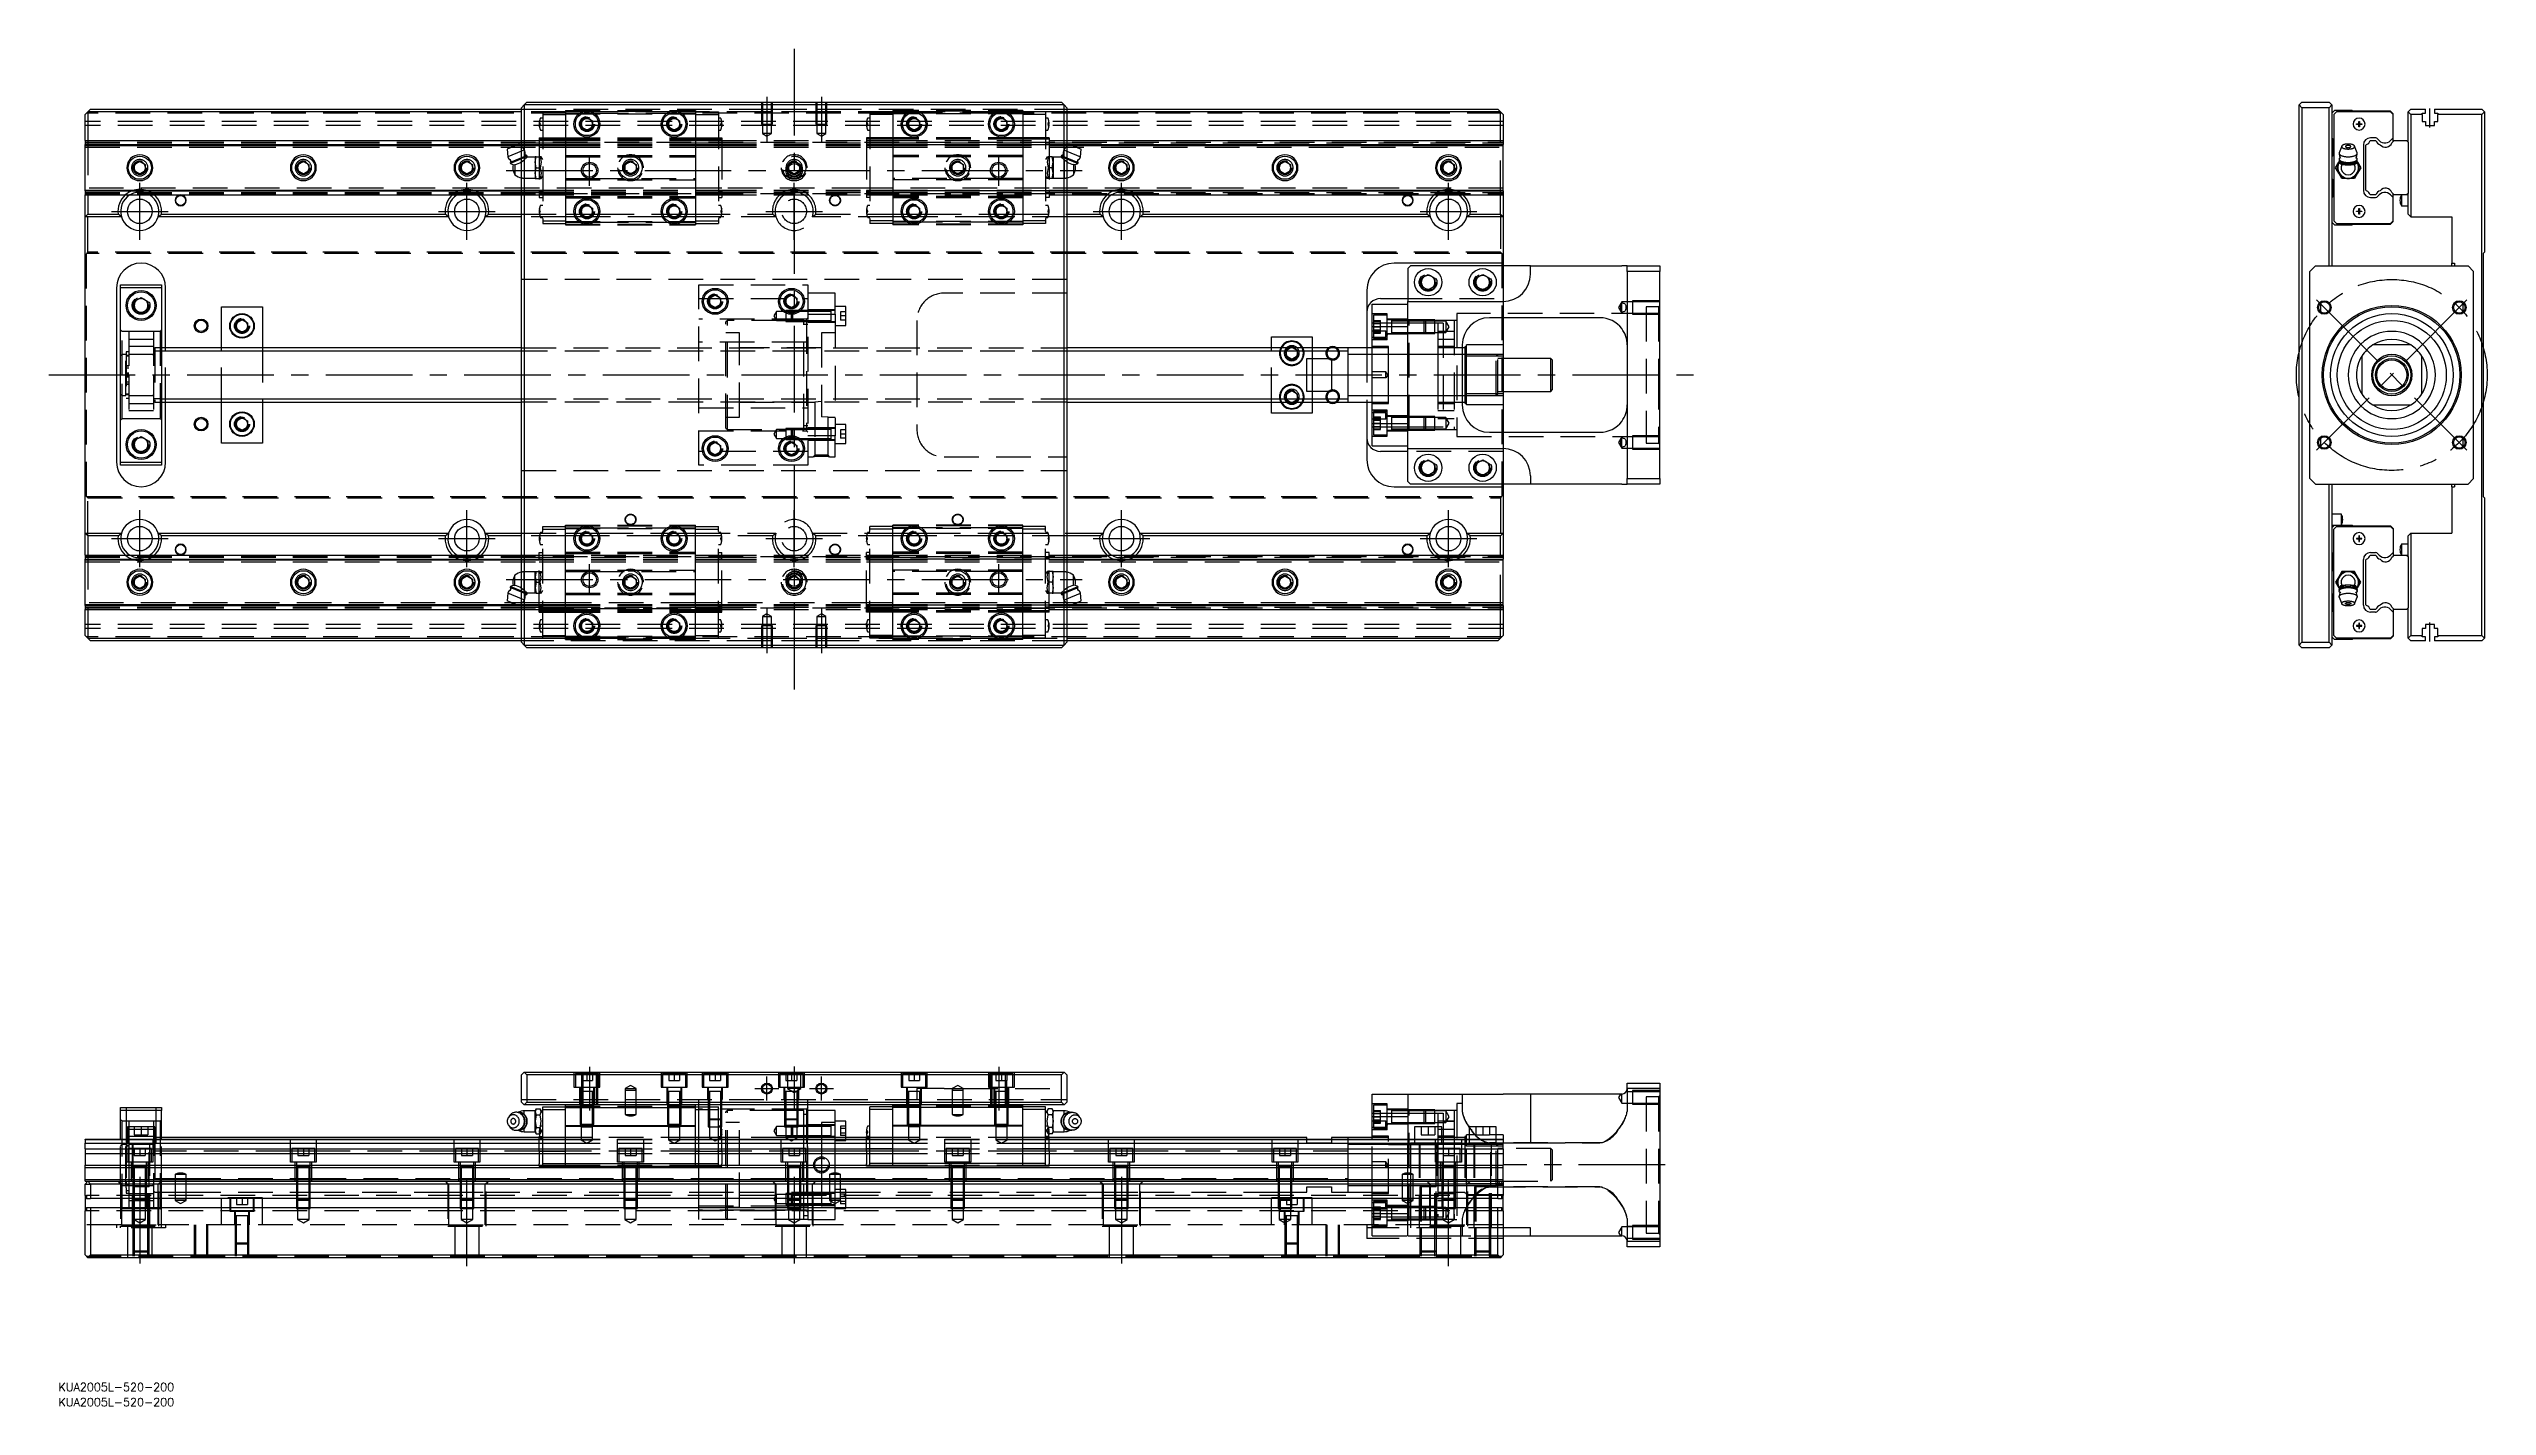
# Model space of a CAD drawing. Extents: x -13 to 881, y -378 to 120.
import ezdxf

# ---------------------------------------------------------------- set-up
doc = ezdxf.new("R2010")
doc.units = 0
doc.linetypes.add('CENTER', pattern=[50.8, 31.75, -6.35, 6.35, -6.35])
doc.linetypes.add('DASHED', pattern=[19.05, 12.7, -6.35])
doc.layers.get('0').update_dxf_attribs({"linetype": 'CONTINUOUS'})
doc.layers.add('CENTER', color=1, linetype='CENTER')
doc.styles.get("Standard").update_dxf_attribs({"font": 'txt.shx', "height": 3, "bigfont": 'bigfont.shx'})

# ---------------------------------------------------------------- blocks, each defined once
blk = doc.blocks.new('*U2')
at = {"color": 7, "linetype": 'CONTINUOUS'}
blk.add_text('KUA2005L-520-200', height=3, dxfattribs=at).set_placement((-9.81, -378.08))
blk = doc.blocks.new('*U3')
at = {"color": 7, "linetype": 'CONTINUOUS'}
blk.add_text('KUA2005L-520-200', height=3, dxfattribs=at).set_placement((-9.81, -372.56))

msp = doc.modelspace()

# ---------------------------------------------------------------- linework, layer by layer
at = {"color": 7, "linetype": 'CONTINUOUS'}
for p, q in [((160, 98), (161, 99)), ((161, 99), (162, 100)), ((161, 99), (161, -99)), ((359, 99), (161, 99)), ((162, 100), (358, 100)), ((358, 100), (359, 99)), ((359, 99), (360, 98)), ((359, -99), (359, 99)), ((812.91, 100), (811.91, 99)), ((811.91, 99), (812.91, 98)), ((811.91, -99), (811.91, 99)), ((812.91, 100), (822.91, 100)), ((823.91, 99), (822.91, 100)), ((822.91, 98), (823.91, 99)), ((823.91, 99), (823.91, 40)), ((1, 96.5), (0, 95.5)), ((0, 86), (0, 95.5)), ((2, 97.5), (1, 96.5)), ((1, 96.5), (1, 86)), ((160, 96.5), (1, 96.5)), ((2, 97.5), (160, 97.5)), ((160, -98), (160, 98)), ((182, 93.15), (184, 94.31)), ((182, 90.85), (182, 93.15)), ((184, 89.69), (182, 90.85)), ((184, 94.31), (186, 93.15)), ((186, 90.85), (184, 89.69)), ((186, 93.15), (186, 90.85)), ((214, 93.15), (216, 94.31)), ((214, 90.85), (214, 93.15)), ((216, 89.69), (214, 90.85)), ((216, 94.31), (218, 93.15)), ((218, 90.85), (216, 89.69)), ((218, 93.15), (218, 90.85)), ((302, 93.15), (304, 94.31)), ((302, 90.85), (302, 93.15)), ((304, 89.69), (302, 90.85)), ((304, 94.31), (306, 93.15)), ((306, 90.85), (304, 89.69)), ((306, 93.15), (306, 90.85)), ((334, 93.15), (336, 94.31)), ((334, 90.85), (334, 93.15)), ((336, 89.69), (334, 90.85)), ((336, 94.31), (338, 93.15)), ((338, 90.85), (336, 89.69)), ((338, 93.15), (338, 90.85)), ((360, 98), (360, -98)), ((360, 97.5), (518, 97.5)), ((519, 96.5), (360, 96.5)), ((519, 96.5), (518, 97.5)), ((520, 95.5), (519, 96.5)), ((519, 86), (519, 96.5)), ((520, 95.5), (520, 86)), ((822.91, 98), (812.91, 98)), ((812.91, 98), (812.91, -98)), ((822.91, 40), (822.91, 98)), ((824.91, 97), (823.91, 96)), ((825.61, 96.45), (824.61, 95.45)), ((824.61, 95.45), (824.61, 56.55)), ((831.41, 97), (824.91, 97)), ((845.41, 96.45), (825.61, 96.45)), ((831.66, 96.75), (831.41, 97)), ((845.41, 96.75), (831.66, 96.75)), ((832.91, 92.1), (833.81, 92.1)), ((832.91, 91.9), (832.91, 92.1)), ((833.81, 91.9), (832.91, 91.9)), ((833.81, 92.1), (833.81, 93)), ((833.81, 93), (834.01, 93)), ((833.81, 92.1), (833.91, 92)), ((833.81, 91.9), (833.91, 92)), ((833.81, 91), (833.81, 91.9)), ((834.01, 91), (833.81, 91)), ((834.01, 92.1), (833.91, 92)), ((834.01, 91.9), (833.91, 92)), ((834.01, 93), (834.01, 92.1)), ((834.01, 92.1), (834.91, 92.1)), ((834.91, 91.9), (834.01, 91.9)), ((834.01, 91.9), (834.01, 91)), ((834.91, 92.1), (834.91, 91.9)), ((846.41, 95.75), (845.41, 96.75)), ((846.41, 95.45), (845.41, 96.45)), ((846.41, 95.45), (846.41, 95.75)), ((846.41, 86.92), (846.41, 95.45)), ((851.91, 96.5), (852.91, 97.5)), ((851.91, 85.4), (851.91, 96.5)), ((852.91, 95.5), (851.91, 96.5)), ((852.91, 97.5), (858.21, 97.5)), ((857.06, 95.5), (852.91, 95.5)), ((852.91, 95.5), (852.91, 58)), ((857.06, 96), (858.21, 96)), ((857.06, 95.5), (857.06, 96)), ((857.06, 95.5), (857.06, 93)), ((857.06, 93), (858.21, 93)), ((858.21, 96), (858.21, 97.5)), ((858.21, 93), (858.21, 91.5)), ((858.21, 91.5), (861.61, 91.5)), ((861.61, 97.5), (878.91, 97.5)), ((861.61, 97.5), (861.61, 96)), ((861.61, 96), (862.76, 96)), ((861.61, 93), (862.76, 93)), ((861.61, 91.5), (861.61, 93)), ((862.76, 96), (862.76, 95.5)), ((862.76, 93), (862.76, 95.5)), ((878.91, 95.5), (862.76, 95.5)), ((878.91, 97.5), (879.91, 96.5)), ((879.91, 96.5), (878.91, 95.5)), ((878.91, -95.5), (878.91, 95.5)), ((879.91, 96.5), (879.91, 45)), ((0, 86), (0, 84.48)), ((0, 86), (160, 86)), ((0, 84.48), (158.73, 84.48)), ((0, 84.2), (0, 84.48)), ((0, 84.2), (158.05, 84.2)), ((0, 67.8), (0, 84.2)), ((159.2, 84.68), (154.77, 82.84)), ((154.77, 82.84), (154.97, 80)), ((160, 82.09), (154.97, 80)), ((160, 83.76), (159.2, 84.68)), ((159.37, 84.48), (160, 84.48)), ((159.62, 84.2), (160, 84.2)), ((360, 86), (520, 86)), ((360.8, 84.68), (360, 83.76)), ((360, 84.48), (360.63, 84.48)), ((360, 84.2), (360.38, 84.2)), ((360, 82.09), (365.03, 80)), ((360.8, 84.68), (365.23, 82.84)), ((361.27, 84.48), (520, 84.48)), ((361.95, 84.2), (520, 84.2)), ((365.03, 80), (365.23, 82.84)), ((520, 86), (520, 84.48)), ((520, 84.2), (520, 84.48)), ((520, 67.8), (520, 84.2)), ((823.91, 87), (824.41, 86.5)), ((824.41, 80.5), (823.91, 80)), ((824.41, 86.5), (824.41, 80.5)), ((826.64, 81.44), (826.61, 81.27)), ((826.61, 81.27), (826.62, 81.17)), ((826.62, 81.17), (826.65, 81.07)), ((827.53, 83.89), (826.64, 81.44)), ((826.65, 81.07), (826.7, 80.97)), ((826.7, 80.97), (826.77, 80.88)), ((826.77, 80.88), (826.86, 80.78)), ((826.86, 80.78), (826.97, 80.69)), ((826.97, 80.69), (827.1, 80.61)), ((827.1, 80.61), (827.24, 80.52)), ((827.24, 80.52), (827.4, 80.45)), ((827.53, 83.89), (827.51, 83.81)), ((827.51, 83.81), (827.51, 83.73)), ((827.51, 83.73), (827.53, 83.65)), ((827.56, 83.95), (827.53, 83.89)), ((827.53, 83.65), (827.56, 83.58)), ((827.6, 84.02), (827.56, 83.95)), ((827.56, 83.58), (827.61, 83.5)), ((827.66, 84.08), (827.6, 84.02)), ((827.61, 83.5), (827.68, 83.42)), ((827.72, 84.14), (827.66, 84.08)), ((827.68, 83.42), (827.76, 83.35)), ((827.8, 84.2), (827.72, 84.14)), ((827.76, 83.35), (827.86, 83.28)), ((827.89, 84.25), (827.8, 84.2)), ((827.86, 83.28), (827.97, 83.22)), ((827.98, 84.31), (827.89, 84.25)), ((827.97, 83.22), (828.1, 83.16)), ((828.09, 84.36), (827.98, 84.31)), ((828.21, 84.41), (828.09, 84.36)), ((828.1, 83.16), (828.24, 83.1)), ((828.33, 84.45), (828.21, 84.41)), ((828.24, 83.1), (828.39, 83.05)), ((828.47, 84.49), (828.33, 84.45)), ((828.39, 83.05), (828.56, 83)), ((828.61, 84.53), (828.47, 84.49)), ((828.56, 83), (828.73, 82.96)), ((828.76, 84.57), (828.61, 84.53)), ((828.73, 82.96), (828.92, 82.92)), ((828.91, 84.6), (828.76, 84.57)), ((829.07, 84.62), (828.91, 84.6)), ((828.93, 83.83), (828.91, 83.79)), ((828.91, 83.79), (828.91, 83.76)), ((828.91, 83.76), (828.91, 83.73)), ((828.91, 83.73), (828.93, 83.69)), ((828.92, 82.92), (829.11, 82.9)), ((828.94, 83.86), (828.93, 83.83)), ((828.93, 83.69), (828.94, 83.66)), ((828.97, 83.89), (828.94, 83.86)), ((828.94, 83.66), (828.97, 83.63)), ((829, 83.92), (828.97, 83.89)), ((828.97, 83.63), (829, 83.6)), ((829.04, 83.95), (829, 83.92)), ((829, 83.6), (829.04, 83.57)), ((829.09, 83.98), (829.04, 83.95)), ((829.04, 83.57), (829.09, 83.54)), ((829.23, 84.64), (829.07, 84.62)), ((829.14, 84.01), (829.09, 83.98)), ((829.09, 83.54), (829.14, 83.51)), ((829.11, 82.9), (829.3, 82.87)), ((829.2, 84.03), (829.14, 84.01)), ((829.14, 83.51), (829.2, 83.49)), ((829.27, 84.05), (829.2, 84.03)), ((829.2, 83.49), (829.27, 83.47)), ((829.4, 84.66), (829.23, 84.64)), ((829.34, 84.07), (829.27, 84.05)), ((829.27, 83.47), (829.34, 83.45)), ((829.3, 82.87), (829.5, 82.86)), ((829.41, 84.09), (829.34, 84.07)), ((829.34, 83.45), (829.41, 83.43)), ((829.57, 84.67), (829.4, 84.66)), ((829.49, 84.11), (829.41, 84.09)), ((829.41, 83.43), (829.49, 83.41)), ((829.57, 84.12), (829.49, 84.11)), ((829.49, 83.41), (829.57, 83.4)), ((829.5, 82.86), (829.71, 82.85)), ((829.74, 84.68), (829.57, 84.67)), ((829.65, 84.13), (829.57, 84.12)), ((829.57, 83.4), (829.65, 83.39)), ((829.74, 84.14), (829.65, 84.13)), ((829.65, 83.39), (829.74, 83.38)), ((829.71, 82.85), (829.91, 82.84)), ((829.91, 84.68), (829.74, 84.68)), ((829.82, 84.14), (829.74, 84.14)), ((829.74, 83.38), (829.82, 83.38)), ((829.91, 84.14), (829.82, 84.14)), ((829.82, 83.38), (829.91, 83.38)), ((830.08, 84.68), (829.91, 84.68)), ((830, 84.14), (829.91, 84.14)), ((829.91, 83.38), (830, 83.38)), ((829.91, 82.84), (830.11, 82.85)), ((830.08, 84.14), (830, 84.14)), ((830, 83.38), (830.08, 83.38)), ((830.25, 84.67), (830.08, 84.68)), ((830.17, 84.13), (830.08, 84.14)), ((830.08, 83.38), (830.17, 83.39)), ((830.11, 82.85), (830.32, 82.86)), ((830.25, 84.12), (830.17, 84.13)), ((830.17, 83.39), (830.25, 83.4)), ((830.42, 84.66), (830.25, 84.67)), ((830.33, 84.11), (830.25, 84.12)), ((830.25, 83.4), (830.33, 83.41)), ((830.32, 82.86), (830.52, 82.87)), ((830.41, 84.09), (830.33, 84.11)), ((830.33, 83.41), (830.41, 83.43)), ((830.48, 84.07), (830.41, 84.09)), ((830.41, 83.43), (830.48, 83.45)), ((830.59, 84.64), (830.42, 84.66)), ((830.55, 84.05), (830.48, 84.07)), ((830.48, 83.45), (830.55, 83.47)), ((830.52, 82.87), (830.71, 82.9)), ((830.62, 84.03), (830.55, 84.05)), ((830.55, 83.47), (830.62, 83.49)), ((830.75, 84.62), (830.59, 84.64)), ((830.68, 84.01), (830.62, 84.03)), ((830.62, 83.49), (830.68, 83.51)), ((830.73, 83.98), (830.68, 84.01)), ((830.68, 83.51), (830.73, 83.54)), ((830.71, 82.9), (830.9, 82.92)), ((830.78, 83.95), (830.73, 83.98)), ((830.73, 83.54), (830.78, 83.57)), ((830.91, 84.6), (830.75, 84.62)), ((830.82, 83.92), (830.78, 83.95)), ((830.78, 83.57), (830.82, 83.6)), ((830.85, 83.89), (830.82, 83.92)), ((830.82, 83.6), (830.85, 83.63)), ((830.88, 83.86), (830.85, 83.89)), ((830.85, 83.63), (830.88, 83.66)), ((830.89, 83.83), (830.88, 83.86)), ((830.88, 83.66), (830.89, 83.69)), ((830.91, 83.79), (830.89, 83.83)), ((830.89, 83.69), (830.91, 83.73)), ((830.9, 82.92), (831.09, 82.96)), ((831.06, 84.57), (830.91, 84.6)), ((830.91, 83.76), (830.91, 83.79)), ((830.91, 83.73), (830.91, 83.76)), ((831.21, 84.53), (831.06, 84.57)), ((831.09, 82.96), (831.26, 83)), ((831.35, 84.49), (831.21, 84.53)), ((831.26, 83), (831.43, 83.05)), ((831.49, 84.45), (831.35, 84.49)), ((831.43, 83.05), (831.58, 83.1)), ((831.61, 84.41), (831.49, 84.45)), ((831.58, 83.1), (831.72, 83.16)), ((831.73, 84.36), (831.61, 84.41)), ((831.72, 83.16), (831.85, 83.22)), ((831.84, 84.31), (831.73, 84.36)), ((831.93, 84.25), (831.84, 84.31)), ((831.85, 83.22), (831.96, 83.28)), ((832.02, 84.2), (831.93, 84.25)), ((831.96, 83.28), (832.06, 83.35)), ((832.1, 84.14), (832.02, 84.2)), ((832.06, 83.35), (832.14, 83.42)), ((832.16, 84.08), (832.1, 84.14)), ((832.14, 83.42), (832.21, 83.5)), ((832.22, 84.02), (832.16, 84.08)), ((832.21, 83.5), (832.26, 83.58)), ((832.26, 83.95), (832.22, 84.02)), ((832.29, 83.89), (832.26, 83.95)), ((832.26, 83.58), (832.29, 83.65)), ((832.31, 83.81), (832.29, 83.89)), ((833.18, 81.44), (832.29, 83.89)), ((832.29, 83.65), (832.31, 83.73)), ((832.31, 83.73), (832.31, 83.81)), ((832.42, 80.45), (832.58, 80.52)), ((832.58, 80.52), (832.72, 80.61)), ((832.72, 80.61), (832.85, 80.69)), ((832.85, 80.69), (832.96, 80.78)), ((832.96, 80.78), (833.05, 80.88)), ((833.05, 80.88), (833.12, 80.97)), ((833.12, 80.97), (833.17, 81.07)), ((833.17, 81.07), (833.2, 81.17)), ((833.21, 81.27), (833.18, 81.44)), ((833.2, 81.17), (833.21, 81.27)), ((835.48, 84.33), (835.48, 67.67)), ((836.41, 84.2), (836.57, 84.48)), ((836.41, 67.8), (836.41, 84.2)), ((837.97, 86), (840.05, 86)), ((839.99, 86.93), (838.08, 86.93)), ((846.41, 86.92), (845.45, 85.95)), ((845.96, 85.15), (846.41, 85.6)), ((846.41, 85.6), (846.41, 86.92)), ((846.41, 85.6), (846.81, 86)), ((846.81, 86), (851.31, 86)), ((851.31, 86), (851.91, 85.4)), ((851.91, 85.4), (851.91, 66.6)), ((18, 77.15), (20, 78.31)), ((18, 74.85), (18, 77.15)), ((20, 73.69), (18, 74.85)), ((20, 78.31), (22, 77.15)), ((22, 74.85), (20, 73.69)), ((22, 77.15), (22, 74.85)), ((78, 77.15), (80, 78.31)), ((78, 74.85), (78, 77.15)), ((80, 73.69), (78, 74.85)), ((80, 78.31), (82, 77.15)), ((82, 74.85), (80, 73.69)), ((82, 77.15), (82, 74.85)), ((138, 77.15), (140, 78.31)), ((138, 74.85), (138, 77.15)), ((140, 73.69), (138, 74.85)), ((140, 78.31), (142, 77.15)), ((142, 74.85), (140, 73.69)), ((142, 77.15), (142, 74.85)), ((160, 79.66), (155.83, 77.93)), ((156.04, 78.44), (155.83, 77.93)), ((155.83, 77.93), (155.98, 77.56)), ((160, 79.22), (155.98, 77.56)), ((155.98, 77.56), (157.1, 77.09)), ((156.94, 77.07), (157.6, 77.18)), ((157.6, 77.18), (157.6, 73.4)), ((360, 79.66), (364.17, 77.93)), ((360, 79.22), (364.02, 77.56)), ((363.06, 77.07), (362.4, 77.18)), ((362.4, 77.18), (362.4, 73.4)), ((362.9, 77.09), (364.02, 77.56)), ((364.17, 77.93), (363.96, 78.44)), ((364.02, 77.56), (364.17, 77.93)), ((378, 77.15), (380, 78.31)), ((378, 74.85), (378, 77.15)), ((380, 73.69), (378, 74.85)), ((380, 78.31), (382, 77.15)), ((382, 74.85), (380, 73.69)), ((382, 77.15), (382, 74.85)), ((438, 77.15), (440, 78.31)), ((438, 74.85), (438, 77.15)), ((440, 73.69), (438, 74.85)), ((440, 78.31), (442, 77.15)), ((442, 74.85), (440, 73.69)), ((442, 77.15), (442, 74.85)), ((498, 77.15), (500, 78.31)), ((498, 74.85), (498, 77.15)), ((500, 73.69), (498, 74.85)), ((500, 78.31), (502, 77.15)), ((502, 74.85), (500, 73.69)), ((502, 77.15), (502, 74.85)), ((823.91, 72), (824.41, 71.5)), ((825.29, 76), (826.45, 78)), ((826.45, 74), (825.29, 76)), ((826.45, 78), (826.73, 78.49)), ((827.6, 72), (826.45, 74)), ((826.63, 79.33), (826.61, 79.26)), ((826.61, 79.26), (826.61, 79.19)), ((826.61, 79.19), (826.62, 79.09)), ((826.61, 79.19), (826.61, 78.82)), ((826.61, 78.82), (826.61, 78.75)), ((826.61, 78.75), (826.63, 78.69)), ((826.62, 79.09), (826.65, 78.99)), ((826.65, 79.39), (826.63, 79.33)), ((826.63, 78.69), (826.65, 78.62)), ((826.68, 79.46), (826.65, 79.39)), ((826.65, 78.99), (826.7, 78.9)), ((826.65, 78.62), (826.68, 78.55)), ((826.73, 79.52), (826.68, 79.46)), ((826.68, 78.55), (826.73, 78.49)), ((826.7, 78.9), (826.77, 78.8)), ((826.78, 79.59), (826.73, 79.52)), ((826.73, 78.49), (826.78, 78.42)), ((826.77, 78.8), (826.86, 78.71)), ((826.84, 79.65), (826.78, 79.59)), ((826.78, 78.42), (826.84, 78.36)), ((826.82, 77.98), (826.83, 78.05)), ((826.82, 77.91), (826.82, 77.98)), ((826.83, 77.84), (826.82, 77.91)), ((826.83, 78.05), (826.85, 78.12)), ((826.84, 77.78), (826.83, 77.84)), ((826.91, 79.71), (826.84, 79.65)), ((826.84, 78.36), (826.91, 78.3)), ((826.85, 77.72), (826.84, 77.78)), ((826.85, 78.12), (826.87, 78.2)), ((826.88, 77.66), (826.85, 77.72)), ((826.86, 78.71), (826.97, 78.62)), ((826.87, 78.2), (826.9, 78.27)), ((826.91, 77.61), (826.88, 77.66)), ((826.9, 78.27), (826.91, 78.29)), ((826.97, 79.77), (826.91, 79.71)), ((826.91, 78.3), (827.03, 78.21)), ((826.91, 78.3), (827.9, 77.46)), ((826.94, 77.55), (826.91, 77.61)), ((826.99, 77.5), (826.94, 77.55)), ((826.97, 78.62), (827.1, 78.53)), ((827.03, 77.46), (826.99, 77.5)), ((827.03, 78.21), (827.17, 78.12)), ((827.09, 77.41), (827.03, 77.46)), ((827.15, 77.36), (827.09, 77.41)), ((827.1, 78.53), (827.24, 78.45)), ((827.23, 77.32), (827.15, 77.36)), ((827.17, 78.12), (827.33, 78.03)), ((827.31, 77.28), (827.23, 77.32)), ((827.24, 78.45), (827.4, 78.37)), ((827.4, 77.24), (827.31, 77.28)), ((827.33, 78.03), (827.5, 77.96)), ((827.4, 80.45), (827.58, 80.37)), ((827.4, 78.37), (827.58, 78.3)), ((827.5, 77.21), (827.4, 77.24)), ((827.5, 77.96), (827.7, 77.88)), ((827.59, 77.18), (827.5, 77.21)), ((827.58, 80.37), (827.77, 80.31)), ((827.58, 78.3), (827.77, 78.23)), ((829.91, 72), (827.6, 72)), ((827.7, 77.88), (827.9, 77.82)), ((827.77, 80.31), (827.97, 80.24)), ((827.77, 78.23), (827.97, 78.17)), ((827.9, 77.82), (828.12, 77.76)), ((828.07, 77.35), (827.9, 77.46)), ((827.97, 80.24), (828.19, 80.19)), ((827.97, 78.17), (828.19, 78.11)), ((828.27, 77.27), (828.07, 77.35)), ((828.12, 77.76), (828.36, 77.71)), ((828.19, 80.19), (828.41, 80.14)), ((828.19, 78.11), (828.41, 78.07)), ((828.36, 77.71), (828.6, 77.66)), ((828.41, 80.14), (828.65, 80.1)), ((828.41, 78.07), (828.65, 78.02)), ((828.6, 77.66), (828.85, 77.63)), ((828.65, 80.1), (828.89, 80.07)), ((828.65, 78.02), (828.89, 77.99)), ((828.85, 77.63), (829.11, 77.6)), ((828.89, 80.07), (829.14, 80.04)), ((828.89, 77.99), (829.14, 77.96)), ((829.11, 77.6), (829.37, 77.58)), ((829.14, 80.04), (829.39, 80.02)), ((829.14, 77.96), (829.39, 77.94)), ((829.37, 77.58), (829.64, 77.56)), ((829.39, 80.02), (829.65, 80.01)), ((829.39, 77.94), (829.65, 77.93)), ((829.64, 77.56), (829.91, 77.56)), ((829.65, 80.01), (829.91, 80)), ((829.65, 77.93), (829.91, 77.93)), ((829.91, 80), (830.17, 80.01)), ((829.91, 77.93), (830.17, 77.93)), ((829.91, 77.56), (830.18, 77.56)), ((832.22, 72), (829.91, 72)), ((830.17, 80.01), (830.43, 80.02)), ((830.17, 77.93), (830.43, 77.94)), ((830.18, 77.56), (830.45, 77.58)), ((830.43, 80.02), (830.68, 80.04)), ((830.43, 77.94), (830.68, 77.96)), ((830.45, 77.58), (830.71, 77.6)), ((830.68, 80.04), (830.93, 80.07)), ((830.68, 77.96), (830.93, 77.99)), ((830.71, 77.6), (830.97, 77.63)), ((830.93, 80.07), (831.17, 80.1)), ((830.93, 77.99), (831.17, 78.02)), ((830.97, 77.63), (831.22, 77.66)), ((831.17, 80.1), (831.41, 80.14)), ((831.17, 78.02), (831.41, 78.07)), ((831.22, 77.66), (831.46, 77.71)), ((831.41, 80.14), (831.63, 80.19)), ((831.41, 78.07), (831.63, 78.11)), ((831.46, 77.71), (831.7, 77.76)), ((831.69, 77.32), (831.48, 77.25)), ((831.63, 80.19), (831.85, 80.24)), ((831.63, 78.11), (831.85, 78.17)), ((831.92, 77.46), (831.69, 77.32)), ((831.7, 77.76), (831.92, 77.82)), ((831.85, 80.24), (832.05, 80.31)), ((831.85, 78.17), (832.05, 78.23)), ((831.92, 77.46), (832.91, 78.3)), ((831.92, 77.82), (832.12, 77.88)), ((832.05, 80.31), (832.24, 80.37)), ((832.05, 78.23), (832.24, 78.3)), ((832.12, 77.88), (832.32, 77.96)), ((833.37, 74), (832.22, 72)), ((832.32, 77.21), (832.23, 77.18)), ((832.24, 80.37), (832.42, 80.45)), ((832.24, 78.3), (832.42, 78.37)), ((832.32, 77.96), (832.49, 78.03)), ((832.42, 77.24), (832.32, 77.21)), ((832.42, 78.37), (832.58, 78.45)), ((832.51, 77.28), (832.42, 77.24)), ((832.49, 78.03), (832.65, 78.12)), ((832.59, 77.32), (832.51, 77.28)), ((832.58, 78.45), (832.72, 78.53)), ((832.66, 77.36), (832.59, 77.32)), ((832.65, 78.12), (832.79, 78.21)), ((832.73, 77.41), (832.66, 77.36)), ((832.72, 78.53), (832.85, 78.62)), ((832.79, 77.46), (832.73, 77.41)), ((832.79, 78.21), (832.91, 78.3)), ((832.83, 77.5), (832.79, 77.46)), ((832.88, 77.55), (832.83, 77.5)), ((832.91, 79.71), (832.85, 79.77)), ((832.85, 78.62), (832.96, 78.71)), ((832.91, 77.61), (832.88, 77.55)), ((832.98, 79.65), (832.91, 79.71)), ((832.91, 78.3), (832.98, 78.36)), ((832.91, 78.29), (832.92, 78.27)), ((832.94, 77.66), (832.91, 77.61)), ((832.92, 78.27), (832.95, 78.2)), ((832.97, 77.72), (832.94, 77.66)), ((832.95, 78.2), (832.97, 78.12)), ((832.96, 78.71), (833.05, 78.8)), ((832.97, 78.12), (832.99, 78.05)), ((832.98, 77.78), (832.97, 77.72)), ((833.04, 79.59), (832.98, 79.65)), ((832.98, 78.36), (833.04, 78.42)), ((832.99, 77.84), (832.98, 77.78)), ((832.99, 78.05), (833, 77.98)), ((833, 77.91), (832.99, 77.84)), ((833, 77.98), (833, 77.91)), ((833.09, 79.52), (833.04, 79.59)), ((833.04, 78.42), (833.09, 78.49)), ((833.05, 78.8), (833.12, 78.9)), ((833.14, 79.46), (833.09, 79.52)), ((833.09, 78.49), (833.14, 78.55)), ((833.09, 78.49), (833.37, 78)), ((833.12, 78.9), (833.17, 78.99)), ((833.17, 79.39), (833.14, 79.46)), ((833.14, 78.55), (833.17, 78.62)), ((833.19, 79.33), (833.17, 79.39)), ((833.17, 78.99), (833.2, 79.09)), ((833.17, 78.62), (833.19, 78.69)), ((833.21, 79.26), (833.19, 79.33)), ((833.19, 78.69), (833.21, 78.75)), ((833.2, 79.09), (833.21, 79.19)), ((833.21, 79.19), (833.21, 79.26)), ((833.21, 78.82), (833.21, 79.19)), ((833.21, 78.75), (833.21, 78.82)), ((833.37, 78), (834.53, 76)), ((834.53, 76), (833.37, 74)), ((0, 67.52), (0, 67.8)), ((0, 67.8), (160, 67.8)), ((0, 67.52), (0, 66)), ((0, 67.52), (160, 67.52)), ((0, 58), (0, 66)), ((0, 66), (160, 66)), ((1, 66), (1, 59)), ((360, 67.8), (520, 67.8)), ((360, 67.52), (520, 67.52)), ((360, 66), (520, 66)), ((519, 59), (519, 66)), ((520, 67.52), (520, 67.8)), ((520, 67.52), (520, 66)), ((520, 66), (520, 58)), ((824.41, 65.5), (823.91, 65)), ((824.41, 71.5), (824.41, 65.5)), ((836.57, 67.52), (836.41, 67.8)), ((840.05, 66), (837.97, 66)), ((838.08, 65.07), (839.99, 65.07)), ((845.45, 66.05), (846.41, 65.08)), ((846.81, 66), (845.96, 66.85)), ((846.41, 65.08), (846.41, 66.4)), ((846.41, 56.55), (846.41, 65.08)), ((851.31, 66), (846.81, 66)), ((848.91, 64.06), (848.91, 63.94)), ((849.41, 66), (849.41, 62)), ((851.91, 66.6), (851.31, 66)), ((851.91, 66), (851.31, 66)), ((851.91, 59), (851.91, 66.6)), ((0, 58), (1, 59)), ((0, -58), (0, 58)), ((13.29, 58), (0, 58)), ((1, 59), (12.06, 59)), ((13.29, 58), (12.06, 59)), ((26.71, 58), (27.94, 59)), ((133.29, 58), (26.71, 58)), ((27.94, 59), (132.06, 59)), ((133.29, 58), (132.06, 59)), ((146.71, 58), (147.94, 59)), ((160, 58), (146.71, 58)), ((147.94, 59), (160, 59)), ((182, 61.15), (184, 62.31)), ((182, 58.85), (182, 61.15)), ((184, 57.69), (182, 58.85)), ((184, 62.31), (186, 61.15)), ((186, 58.85), (184, 57.69)), ((186, 61.15), (186, 58.85)), ((214, 61.15), (216, 62.31)), ((214, 58.85), (214, 61.15)), ((216, 57.69), (214, 58.85)), ((216, 62.31), (218, 61.15)), ((218, 58.85), (216, 57.69)), ((218, 61.15), (218, 58.85)), ((302, 61.15), (304, 62.31)), ((302, 58.85), (302, 61.15)), ((304, 57.69), (302, 58.85)), ((304, 62.31), (306, 61.15)), ((306, 58.85), (304, 57.69)), ((306, 61.15), (306, 58.85)), ((334, 61.15), (336, 62.31)), ((334, 58.85), (334, 61.15)), ((336, 57.69), (334, 58.85)), ((336, 62.31), (338, 61.15)), ((338, 58.85), (336, 57.69)), ((338, 61.15), (338, 58.85)), ((360, 59), (372.06, 59)), ((373.29, 58), (360, 58)), ((373.29, 58), (372.06, 59)), ((386.71, 58), (387.94, 59)), ((493.29, 58), (386.71, 58)), ((387.94, 59), (492.06, 59)), ((493.29, 58), (492.06, 59)), ((506.71, 58), (507.94, 59)), ((520, 58), (506.71, 58)), ((507.94, 59), (519, 59)), ((519, 59), (520, 58)), ((520, 58), (520, 41)), ((823.91, 56), (824.91, 55)), ((824.61, 56.55), (825.61, 55.55)), ((824.91, 55), (831.41, 55)), ((825.61, 55.55), (845.41, 55.55)), ((831.41, 55), (831.66, 55.25)), ((831.66, 55.25), (845.41, 55.25)), ((832.91, 60.1), (833.81, 60.1)), ((832.91, 59.9), (832.91, 60.1)), ((833.81, 59.9), (832.91, 59.9)), ((833.81, 60.1), (833.81, 61)), ((833.81, 61), (834.01, 61)), ((833.81, 60.1), (833.91, 60)), ((833.81, 59.9), (833.91, 60)), ((833.81, 59), (833.81, 59.9)), ((834.01, 59), (833.81, 59)), ((834.01, 60.1), (833.91, 60)), ((834.01, 59.9), (833.91, 60)), ((834.01, 61), (834.01, 60.1)), ((834.01, 60.1), (834.91, 60.1)), ((834.91, 59.9), (834.01, 59.9)), ((834.01, 59.9), (834.01, 59)), ((834.91, 60.1), (834.91, 59.9)), ((845.41, 55.55), (846.41, 56.55)), ((845.41, 55.25), (846.41, 56.25)), ((846.41, 56.25), (846.41, 56.55)), ((849.41, 62), (851.91, 62)), ((851.91, 59), (852.91, 58)), ((852.91, 58), (867.91, 58)), ((867.91, 58), (867.91, 41)), ((879.41, 44.5), (879.91, 45)), ((520, 41), (480, 41)), ((486, 40), (485, 39)), ((485, 39), (485, 27)), ((530, 40), (486, 40)), ((490, 35.44), (492.5, 36.89)), ((492.5, 36.89), (495, 35.44)), ((510, 35.44), (512.5, 36.89)), ((512.5, 36.89), (515, 35.44)), ((520, 41), (520, 40)), ((530, 40), (563.5, 40)), ((530, 37), (530, 40)), ((565.5, 40), (563.5, 40)), ((565.5, 40), (577.5, 40)), ((565.5, 38), (565.5, 40)), ((565.5, 38), (565.5, -38)), ((577.5, 38), (565.5, 38)), ((577.5, 40), (577.5, 38)), ((577.5, -38), (577.5, 38)), ((817.91, 40), (815.91, 38)), ((815.91, -38), (815.91, 38)), ((817.91, 40), (873.91, 40)), ((867.91, 40), (867.91, 41)), ((867.91, 41), (868.91, 41)), ((868.91, 41), (868.91, 40)), ((875.91, 38), (873.91, 40)), ((875.91, -38), (875.91, 38)), ((879.41, 44.5), (879.41, -44.5)), ((11.5, 32), (11.5, -32)), ((13, 32), (13, 33)), ((13, 33), (28, 33)), ((28, 32), (13, 32)), ((13, -32), (13, 32)), ((18, 26.94), (20.5, 28.39)), ((18, 24.06), (18, 26.94)), ((20.5, 28.39), (23, 26.94)), ((23, 26.94), (23, 24.06)), ((28, 33), (28, 32)), ((28, 32), (28, -32)), ((29.5, 10), (29.5, 32)), ((229, 28.15), (231, 29.31)), ((229, 25.85), (229, 28.15)), ((231, 29.31), (233, 28.15)), ((233, 28.15), (233, 25.85)), ((257, 28.15), (259, 29.31)), ((257, 25.85), (257, 28.15)), ((259, 29.31), (261, 28.15)), ((261, 28.15), (261, 25.85)), ((470, 31), (470, 10)), ((475, 28), (485, 28)), ((485, 27), (520, 27)), ((485, 17.78), (485, 27)), ((490, 32.56), (490, 35.44)), ((492.5, 31.11), (490, 32.56)), ((495, 32.56), (492.5, 31.11)), ((495, 35.44), (495, 32.56)), ((510, 32.56), (510, 35.44)), ((512.5, 31.11), (510, 32.56)), ((515, 32.56), (512.5, 31.11)), ((515, 35.44), (515, 32.56)), ((20.5, 22.61), (18, 24.06)), ((23, 24.06), (20.5, 22.61)), ((50, 25), (65, 25)), ((50, 10), (50, 25)), ((55.5, 19.15), (57.5, 20.31)), ((55.5, 16.85), (55.5, 19.15)), ((57.5, 20.31), (59.5, 19.15)), ((59.5, 19.15), (59.5, 16.85)), ((65, 25), (65, 10)), ((231, 24.69), (229, 25.85)), ((233, 25.85), (231, 24.69)), ((259, 24.69), (257, 25.85)), ((261, 25.85), (259, 24.69)), ((273.6, 19.65), (273.6, 19.65)), ((472, 26), (485, 26)), ((472, 17.78), (472, 26)), ((555.5, 21), (515, 21)), ((520, 21), (520, 11)), ((563.03, 25.03), (563.11, 25.42)), ((563.11, 25.42), (563.23, 25.8)), ((563.23, 25.8), (563.38, 26.17)), ((563.38, 26.17), (563.5, 26.44)), ((563.5, 26.44), (563.76, 26.42)), ((563.5, 23.06), (563.5, 26.44)), ((563.58, 23.06), (563.5, 23.06)), ((563.82, 23.08), (563.58, 23.06)), ((563.76, 26.42), (564.01, 26.38)), ((564.03, 23.12), (563.82, 23.08)), ((564.01, 26.38), (564.25, 26.32)), ((564.26, 23.18), (564.03, 23.12)), ((564.25, 26.32), (564.47, 26.21)), ((564.46, 23.28), (564.26, 23.18)), ((564.65, 23.41), (564.46, 23.28)), ((564.47, 26.21), (564.66, 26.09)), ((564.81, 23.57), (564.65, 23.41)), ((564.66, 26.09), (564.81, 25.92)), ((564.81, 25.92), (564.93, 25.74)), ((564.94, 23.78), (564.81, 23.57)), ((564.93, 25.74), (565.02, 25.53)), ((565.04, 24.02), (564.94, 23.78)), ((565.02, 25.53), (565.08, 25.3)), ((819.91, 23.06), (819.91, 26.44)), ((871.91, 26.44), (871.91, 23.06)), ((160, 10), (28, 10)), ((57.5, 15.69), (55.5, 16.85)), ((59.5, 16.85), (57.5, 15.69)), ((463, 10), (360, 10)), ((435, 14), (450, 14)), ((435, 10), (435, 14)), ((441.96, 10), (442.5, 10.31)), ((442.5, 10.31), (443.04, 10)), ((450, 14), (450, 10)), ((472, 10), (463, 10)), ((463, 10), (463, -10)), ((463, 10), (463, -10)), ((472, 17.78), (485, 17.78)), ((472, -17.78), (472, 17.78)), ((485, -17.78), (485, 17.78)), ((485, -17.78), (485, 17.78)), ((505, 11), (505, -11)), ((506, 10), (505, 10)), ((506.31, 10.38), (506, 10.38)), ((506, 10.38), (506, 0)), ((506.63, 6.93), (506.63, 11)), ((520, 11), (506.63, 11)), ((520, 11), (520, 6.93)), ((852.84, 11), (838.98, 11)), ((448, -6), (448, 6)), ((448, 6), (457, 6)), ((457, 6), (457, -6)), ((506, 0), (506, -10.38)), ((506.63, -6.93), (506.63, 6.93)), ((520, 6.93), (506.63, 6.93)), ((520, 6.93), (520, -6.93)), ((537.5, 6), (520, 6)), ((538, 5.5), (537.5, 6)), ((537.5, -6), (537.5, 6)), ((538, 5.5), (538, -5.5)), ((834.91, 6.93), (834.91, -6.93)), ((856.91, -6.93), (856.91, 6.93)), ((457, -6), (448, -6)), ((506.63, -11), (506.63, -6.93)), ((520, -6.93), (506.63, -6.93)), ((520, -6), (537.5, -6)), ((520, -6.93), (520, -11)), ((537.5, -6), (538, -5.5)), ((28, -10), (160, -10)), ((29.5, -32), (29.5, -10)), ((50, -25), (50, -10)), ((55.5, -16.85), (57.5, -15.69)), ((55.5, -19.15), (55.5, -16.85)), ((57.5, -15.69), (59.5, -16.85)), ((59.5, -16.85), (59.5, -19.15)), ((65, -10), (65, -25)), ((360, -10), (463, -10)), ((435, -14), (435, -10)), ((450, -14), (435, -14)), ((442.5, -10.31), (441.96, -10)), ((443.04, -10), (442.5, -10.31)), ((450, -10), (450, -14)), ((463, -10), (472, -10)), ((470, -10), (470, -31)), ((472, -26), (472, -17.78)), ((472, -17.78), (485, -17.78)), ((485, -27), (485, -17.78)), ((505, -10), (506, -10)), ((506, -10.38), (506.31, -10.38)), ((520, -11), (506.63, -11)), ((520, -11), (520, -21)), ((838.98, -11), (852.84, -11)), ((18, -24.06), (20.5, -22.61)), ((18, -26.94), (18, -24.06)), ((20.5, -22.61), (23, -24.06)), ((23, -24.06), (23, -26.94)), ((65, -25), (50, -25)), ((57.5, -20.31), (55.5, -19.15)), ((59.5, -19.15), (57.5, -20.31)), ((229, -25.85), (231, -24.69)), ((229, -28.15), (229, -25.85)), ((231, -24.69), (233, -25.85)), ((233, -25.85), (233, -28.15)), ((257, -25.85), (259, -24.69)), ((257, -28.15), (257, -25.85)), ((259, -24.69), (261, -25.85)), ((261, -25.85), (261, -28.15)), ((472, -26), (485, -26)), ((515, -21), (555.5, -21)), ((563.03, -24.47), (563.11, -24.08)), ((563.11, -24.08), (563.23, -23.7)), ((563.23, -23.7), (563.38, -23.33)), ((563.38, -23.33), (563.5, -23.06)), ((563.5, -23.06), (563.76, -23.07)), ((563.5, -26.44), (563.5, -23.06)), ((563.58, -26.43), (563.5, -26.44)), ((563.82, -26.42), (563.58, -26.43)), ((563.76, -23.07), (564.01, -23.11)), ((564.03, -26.38), (563.82, -26.42)), ((564.01, -23.11), (564.25, -23.18)), ((564.26, -26.31), (564.03, -26.38)), ((564.25, -23.18), (564.47, -23.28)), ((564.46, -26.22), (564.26, -26.31)), ((564.65, -26.09), (564.46, -26.22)), ((564.47, -23.28), (564.66, -23.41)), ((564.81, -25.93), (564.65, -26.09)), ((564.66, -23.41), (564.81, -23.58)), ((564.81, -23.58), (564.93, -23.76)), ((564.94, -25.71), (564.81, -25.93)), ((564.93, -23.76), (565.02, -23.96)), ((565.04, -25.47), (564.94, -25.71)), ((565.02, -23.96), (565.08, -24.2)), ((819.91, -26.44), (819.91, -23.06)), ((871.91, -23.06), (871.91, -26.44)), ((13, -33), (13, -32)), ((13, -32), (28, -32)), ((28, -33), (13, -33)), ((20.5, -28.39), (18, -26.94)), ((23, -26.94), (20.5, -28.39)), ((28, -32), (28, -33)), ((231, -29.31), (229, -28.15)), ((233, -28.15), (231, -29.31)), ((259, -29.31), (257, -28.15)), ((261, -28.15), (259, -29.31)), ((485, -28), (475, -28)), ((485, -39), (485, -27)), ((485, -27), (520, -27)), ((490, -32.56), (492.5, -31.11)), ((490, -35.44), (490, -32.56)), ((492.5, -36.89), (490, -35.44)), ((492.5, -31.11), (495, -32.56)), ((495, -35.44), (492.5, -36.89)), ((495, -32.56), (495, -35.44)), ((510, -32.56), (512.5, -31.11)), ((510, -35.44), (510, -32.56)), ((512.5, -36.89), (510, -35.44)), ((512.5, -31.11), (515, -32.56)), ((515, -35.44), (512.5, -36.89)), ((515, -32.56), (515, -35.44)), ((480, -41), (520, -41)), ((485, -39), (486, -40)), ((530, -40), (486, -40)), ((520, -40), (520, -41)), ((520, -41), (520, -58)), ((530, -37), (530, -40)), ((563.5, -40), (530, -40)), ((563.5, -40), (565.5, -40)), ((565.5, -40), (565.5, -38)), ((565.5, -38), (577.5, -38)), ((577.5, -40), (565.5, -40)), ((577.5, -38), (577.5, -40)), ((815.91, -38), (817.91, -40)), ((817.91, -40), (873.91, -40)), ((822.91, -98), (822.91, -40)), ((823.91, -40), (823.91, -99)), ((867.91, -41), (867.91, -40)), ((867.91, -41), (867.91, -58)), ((867.91, -41), (868.91, -41)), ((868.91, -40), (868.91, -41)), ((873.91, -40), (875.91, -38)), ((879.91, -45), (879.41, -44.5)), ((827.41, -51), (823.91, -51)), ((827.41, -53), (827.41, -51)), ((827.41, -55), (827.41, -53)), ((827.91, -53.06), (827.91, -52.94)), ((879.91, -45), (879.91, -96.5)), ((0, -66), (0, -58)), ((0, -58), (13.29, -58)), ((1, -59), (0, -58)), ((12.06, -59), (1, -59)), ((1, -59), (1, -66)), ((12.06, -59), (13.29, -58)), ((26.71, -58), (133.29, -58)), ((27.94, -59), (26.71, -58)), ((132.06, -59), (27.94, -59)), ((132.06, -59), (133.29, -58)), ((146.71, -58), (160, -58)), ((147.94, -59), (146.71, -58)), ((160, -59), (147.94, -59)), ((182, -58.85), (184, -57.69)), ((182, -61.15), (182, -58.85)), ((184, -62.31), (182, -61.15)), ((184, -57.69), (186, -58.85)), ((186, -61.15), (184, -62.31)), ((186, -58.85), (186, -61.15)), ((214, -58.85), (216, -57.69)), ((214, -61.15), (214, -58.85)), ((216, -62.31), (214, -61.15)), ((216, -57.69), (218, -58.85)), ((218, -61.15), (216, -62.31)), ((218, -58.85), (218, -61.15)), ((302, -58.85), (304, -57.69)), ((302, -61.15), (302, -58.85)), ((304, -62.31), (302, -61.15)), ((304, -57.69), (306, -58.85)), ((306, -61.15), (304, -62.31)), ((306, -58.85), (306, -61.15)), ((334, -58.85), (336, -57.69)), ((334, -61.15), (334, -58.85)), ((336, -62.31), (334, -61.15)), ((336, -57.69), (338, -58.85)), ((338, -61.15), (336, -62.31)), ((338, -58.85), (338, -61.15)), ((360, -58), (373.29, -58)), ((372.06, -59), (360, -59)), ((372.06, -59), (373.29, -58)), ((386.71, -58), (493.29, -58)), ((387.94, -59), (386.71, -58)), ((492.06, -59), (387.94, -59)), ((492.06, -59), (493.29, -58)), ((506.71, -58), (520, -58)), ((507.94, -59), (506.71, -58)), ((519, -59), (507.94, -59)), ((520, -58), (519, -59)), ((519, -66), (519, -59)), ((520, -58), (520, -66)), ((823.91, -55), (824.91, -55)), ((823.91, -56), (824.91, -55)), ((824.61, -56.55), (825.61, -55.55)), ((824.61, -95.45), (824.61, -56.55)), ((824.91, -55), (831.41, -55)), ((825.61, -55.55), (845.41, -55.55)), ((831.41, -55), (831.66, -55.25)), ((831.66, -55.25), (845.41, -55.25)), ((833.81, -59.9), (832.91, -59.9)), ((832.91, -59.9), (832.91, -60.1)), ((832.91, -60.1), (833.81, -60.1)), ((833.81, -59), (833.81, -59.9)), ((834.01, -59), (833.81, -59)), ((833.81, -59.9), (833.91, -60)), ((833.81, -60.1), (833.91, -60)), ((833.81, -60.1), (833.81, -61)), ((833.81, -61), (834.01, -61)), ((834.01, -59.9), (833.91, -60)), ((834.01, -60.1), (833.91, -60)), ((834.01, -59.9), (834.01, -59)), ((834.91, -59.9), (834.01, -59.9)), ((834.01, -60.1), (834.91, -60.1)), ((834.01, -61), (834.01, -60.1)), ((834.91, -60.1), (834.91, -59.9)), ((845.41, -55.25), (846.41, -56.25)), ((845.41, -55.55), (846.41, -56.55)), ((846.41, -56.25), (846.41, -56.55)), ((846.41, -56.55), (846.41, -65.08)), ((851.91, -62), (849.41, -62)), ((849.41, -62), (849.41, -66)), ((852.91, -58), (851.91, -59)), ((851.91, -66.6), (851.91, -59)), ((852.91, -58), (867.91, -58)), ((852.91, -58), (852.91, -95.5)), ((0, -66), (0, -67.52)), ((0, -66), (160, -66)), ((0, -67.52), (160, -67.52)), ((0, -67.8), (0, -67.52)), ((0, -67.8), (160, -67.8)), ((0, -84.2), (0, -67.8)), ((360, -66), (520, -66)), ((360, -67.52), (520, -67.52)), ((360, -67.8), (520, -67.8)), ((520, -66), (520, -67.52)), ((520, -67.8), (520, -67.52)), ((520, -84.2), (520, -67.8)), ((824.41, -65.5), (823.91, -65)), ((823.91, -72), (824.41, -71.5)), ((824.41, -71.5), (824.41, -65.5)), ((835.48, -84.33), (835.48, -67.67)), ((836.41, -67.8), (836.57, -67.52)), ((836.41, -84.2), (836.41, -67.8)), ((837.97, -66), (840.05, -66)), ((838.08, -65.07), (839.99, -65.07)), ((845.45, -66.05), (846.41, -65.08)), ((845.96, -66.85), (846.41, -66.4)), ((846.41, -65.08), (846.41, -66.4)), ((846.41, -66.4), (846.81, -66)), ((846.81, -66), (851.31, -66)), ((848.91, -63.94), (848.91, -64.06)), ((851.31, -66), (851.91, -66)), ((851.31, -66), (851.91, -66.6)), ((851.91, -66.6), (851.91, -85.4)), ((18, -74.85), (20, -73.69)), ((18, -77.15), (18, -74.85)), ((20, -78.31), (18, -77.15)), ((20, -73.69), (22, -74.85)), ((22, -77.15), (20, -78.31)), ((22, -74.85), (22, -77.15)), ((78, -74.85), (80, -73.69)), ((78, -77.15), (78, -74.85)), ((80, -78.31), (78, -77.15)), ((80, -73.69), (82, -74.85)), ((82, -77.15), (80, -78.31)), ((82, -74.85), (82, -77.15)), ((138, -74.85), (140, -73.69)), ((138, -77.15), (138, -74.85)), ((140, -78.31), (138, -77.15)), ((140, -73.69), (142, -74.85)), ((142, -77.15), (140, -78.31)), ((142, -74.85), (142, -77.15)), ((154.97, -80), (154.77, -82.84)), ((160, -82.09), (154.97, -80)), ((155.98, -77.56), (155.83, -77.93)), ((155.83, -77.93), (156.04, -78.44)), ((160, -79.66), (155.83, -77.93)), ((157.1, -77.09), (155.98, -77.56)), ((160, -79.22), (155.98, -77.56)), ((156.94, -77.07), (157.6, -77.18)), ((157.6, -77.18), (157.6, -73.4)), ((360, -79.22), (364.02, -77.56)), ((360, -79.66), (364.17, -77.93)), ((360, -82.09), (365.03, -80)), ((362.4, -77.18), (362.4, -73.4)), ((363.06, -77.07), (362.4, -77.18)), ((364.02, -77.56), (362.9, -77.09)), ((363.96, -78.44), (364.17, -77.93)), ((364.17, -77.93), (364.02, -77.56)), ((365.23, -82.84), (365.03, -80)), ((378, -74.85), (380, -73.69)), ((378, -77.15), (378, -74.85)), ((380, -78.31), (378, -77.15)), ((380, -73.69), (382, -74.85)), ((382, -77.15), (380, -78.31)), ((382, -74.85), (382, -77.15)), ((438, -74.85), (440, -73.69)), ((438, -77.15), (438, -74.85)), ((440, -78.31), (438, -77.15)), ((440, -73.69), (442, -74.85)), ((442, -77.15), (440, -78.31)), ((442, -74.85), (442, -77.15)), ((498, -74.85), (500, -73.69)), ((498, -77.15), (498, -74.85)), ((500, -78.31), (498, -77.15)), ((500, -73.69), (502, -74.85)), ((502, -77.15), (500, -78.31)), ((502, -74.85), (502, -77.15)), ((824.41, -80.5), (823.91, -80)), ((826.45, -74), (825.29, -76)), ((825.29, -76), (826.45, -78)), ((827.6, -72), (826.45, -74)), ((826.45, -78), (826.73, -78.49)), ((826.61, -78.75), (826.63, -78.69)), ((826.61, -78.82), (826.61, -78.75)), ((826.61, -78.82), (826.61, -79.19)), ((826.61, -79.19), (826.62, -79.09)), ((826.61, -79.26), (826.61, -79.19)), ((826.63, -79.33), (826.61, -79.26)), ((826.62, -79.09), (826.65, -78.99)), ((826.63, -78.69), (826.65, -78.62)), ((826.65, -79.39), (826.63, -79.33)), ((826.65, -78.62), (826.68, -78.55)), ((826.65, -78.99), (826.7, -78.9)), ((826.68, -79.46), (826.65, -79.39)), ((826.68, -78.55), (826.73, -78.49)), ((826.73, -79.52), (826.68, -79.46)), ((826.7, -78.9), (826.77, -78.8)), ((826.73, -78.49), (826.78, -78.42)), ((826.78, -79.59), (826.73, -79.52)), ((826.77, -78.8), (826.86, -78.71)), ((826.78, -78.42), (826.84, -78.36)), ((826.84, -79.65), (826.78, -79.59)), ((826.83, -77.85), (826.82, -77.91)), ((826.82, -77.91), (826.82, -77.98)), ((826.82, -77.98), (826.83, -78.05)), ((826.84, -77.78), (826.83, -77.85)), ((826.83, -78.05), (826.85, -78.12)), ((826.85, -77.72), (826.84, -77.78)), ((826.84, -78.36), (826.91, -78.3)), ((826.91, -79.71), (826.84, -79.65)), ((826.88, -77.66), (826.85, -77.72)), ((826.85, -78.12), (826.87, -78.2)), ((826.86, -78.71), (826.97, -78.62)), ((826.87, -78.2), (826.9, -78.27)), ((826.91, -77.61), (826.88, -77.66)), ((826.9, -78.27), (826.91, -78.29)), ((827.9, -77.46), (826.91, -78.3)), ((826.94, -77.55), (826.91, -77.61)), ((826.91, -78.3), (827.03, -78.21)), ((826.91, -79.71), (826.97, -79.77)), ((826.98, -77.5), (826.94, -77.55)), ((826.97, -78.62), (827.1, -78.53)), ((827.03, -77.46), (826.98, -77.5)), ((827.09, -77.41), (827.03, -77.46)), ((827.03, -78.21), (827.17, -78.12)), ((827.15, -77.36), (827.09, -77.41)), ((827.1, -78.53), (827.24, -78.45)), ((827.23, -77.32), (827.15, -77.36)), ((827.17, -78.12), (827.33, -78.03)), ((827.31, -77.28), (827.23, -77.32)), ((827.24, -78.45), (827.4, -78.37)), ((827.24, -80.52), (827.4, -80.45)), ((827.4, -77.24), (827.31, -77.28)), ((827.33, -78.03), (827.5, -77.96)), ((827.49, -77.21), (827.4, -77.24)), ((827.4, -78.37), (827.58, -78.3)), ((827.4, -80.45), (827.58, -80.37)), ((827.59, -77.18), (827.49, -77.21)), ((827.5, -77.96), (827.7, -77.88)), ((827.58, -78.3), (827.77, -78.23)), ((827.58, -80.37), (827.77, -80.31)), ((829.91, -72), (827.6, -72)), ((827.7, -77.88), (827.9, -77.82)), ((827.77, -78.23), (827.97, -78.17)), ((827.77, -80.31), (827.97, -80.24)), ((828.02, -77.38), (827.9, -77.46)), ((827.9, -77.82), (828.12, -77.76)), ((827.97, -78.17), (828.19, -78.11)), ((827.97, -80.24), (828.19, -80.19)), ((828.21, -77.29), (828.02, -77.38)), ((828.12, -77.76), (828.36, -77.71)), ((828.19, -78.11), (828.41, -78.07)), ((828.19, -80.19), (828.41, -80.14)), ((828.36, -77.71), (828.6, -77.66)), ((828.41, -78.07), (828.65, -78.02)), ((828.41, -80.14), (828.65, -80.1)), ((828.6, -77.66), (828.85, -77.63)), ((828.65, -78.02), (828.89, -77.99)), ((828.65, -80.1), (828.89, -80.07)), ((828.85, -77.63), (829.11, -77.6)), ((828.89, -77.99), (829.14, -77.96)), ((828.89, -80.07), (829.14, -80.04)), ((829.11, -77.6), (829.37, -77.58)), ((829.14, -77.96), (829.39, -77.94)), ((829.14, -80.04), (829.39, -80.02)), ((829.37, -77.58), (829.64, -77.56)), ((829.39, -77.94), (829.65, -77.93)), ((829.39, -80.02), (829.65, -80.01)), ((829.64, -77.56), (829.91, -77.56)), ((829.65, -77.93), (829.91, -77.93)), ((829.65, -80.01), (829.91, -80)), ((832.22, -72), (829.91, -72)), ((829.91, -77.56), (830.18, -77.56)), ((829.91, -77.93), (830.17, -77.93)), ((829.91, -80), (830.17, -80.01)), ((830.17, -77.93), (830.43, -77.94)), ((830.17, -80.01), (830.43, -80.02)), ((830.18, -77.56), (830.45, -77.58)), ((830.43, -77.94), (830.68, -77.96)), ((830.43, -80.02), (830.68, -80.04)), ((830.45, -77.58), (830.71, -77.6)), ((830.68, -77.96), (830.93, -77.99)), ((830.68, -80.04), (830.93, -80.07)), ((830.71, -77.6), (830.97, -77.63)), ((830.93, -77.99), (831.17, -78.02)), ((830.93, -80.07), (831.17, -80.1)), ((830.97, -77.63), (831.22, -77.66)), ((831.17, -78.02), (831.41, -78.07)), ((831.17, -80.1), (831.41, -80.14)), ((831.22, -77.66), (831.46, -77.71)), ((831.41, -78.07), (831.63, -78.11)), ((831.41, -80.14), (831.63, -80.19)), ((831.46, -77.71), (831.7, -77.76)), ((831.74, -77.34), (831.51, -77.26)), ((831.63, -78.11), (831.85, -78.17)), ((831.63, -80.19), (831.85, -80.24)), ((831.7, -77.76), (831.92, -77.82)), ((831.92, -77.46), (831.74, -77.34)), ((831.85, -78.17), (832.05, -78.23)), ((831.85, -80.24), (832.05, -80.31)), ((832.91, -78.3), (831.92, -77.46)), ((831.92, -77.82), (832.12, -77.88)), ((832.05, -78.23), (832.24, -78.3)), ((832.05, -80.31), (832.24, -80.37)), ((832.12, -77.88), (832.32, -77.96)), ((833.37, -74), (832.22, -72)), ((832.33, -77.21), (832.23, -77.18)), ((832.24, -78.3), (832.42, -78.37)), ((832.24, -80.37), (832.42, -80.45)), ((832.32, -77.96), (832.49, -78.03)), ((832.42, -77.24), (832.33, -77.21)), ((832.51, -77.28), (832.42, -77.24)), ((832.42, -78.37), (832.58, -78.45)), ((832.42, -80.45), (832.58, -80.52)), ((832.49, -78.03), (832.65, -78.12)), ((832.59, -77.32), (832.51, -77.28)), ((832.58, -78.45), (832.72, -78.53)), ((832.67, -77.36), (832.59, -77.32)), ((832.65, -78.12), (832.79, -78.21)), ((832.73, -77.41), (832.67, -77.36)), ((832.72, -78.53), (832.85, -78.62)), ((832.79, -77.46), (832.73, -77.41)), ((832.83, -77.5), (832.79, -77.46)), ((832.79, -78.21), (832.91, -78.3)), ((832.88, -77.55), (832.83, -77.5)), ((832.85, -78.62), (832.96, -78.71)), ((832.85, -79.77), (832.91, -79.71)), ((832.91, -77.61), (832.88, -77.55)), ((832.94, -77.66), (832.91, -77.61)), ((832.91, -78.29), (832.92, -78.27)), ((832.91, -78.3), (832.98, -78.36)), ((832.98, -79.65), (832.91, -79.71)), ((832.92, -78.27), (832.95, -78.2)), ((832.97, -77.72), (832.94, -77.66)), ((832.95, -78.2), (832.97, -78.12)), ((832.96, -78.71), (833.05, -78.8)), ((832.98, -77.78), (832.97, -77.72)), ((832.97, -78.12), (832.99, -78.05)), ((832.99, -77.84), (832.98, -77.78)), ((832.98, -78.36), (833.04, -78.42)), ((833.04, -79.59), (832.98, -79.65)), ((833, -77.91), (832.99, -77.84)), ((832.99, -78.05), (833, -77.98)), ((833, -77.98), (833, -77.91)), ((833.04, -78.42), (833.09, -78.49)), ((833.09, -79.52), (833.04, -79.59)), ((833.05, -78.8), (833.12, -78.9)), ((833.09, -78.49), (833.37, -78)), ((833.09, -78.49), (833.14, -78.55)), ((833.14, -79.46), (833.09, -79.52)), ((833.12, -78.9), (833.17, -78.99)), ((833.14, -78.55), (833.17, -78.62)), ((833.17, -79.39), (833.14, -79.46)), ((833.17, -78.62), (833.19, -78.69)), ((833.17, -78.99), (833.2, -79.09)), ((833.19, -79.33), (833.17, -79.39)), ((833.19, -78.69), (833.21, -78.75)), ((833.21, -79.26), (833.19, -79.33)), ((833.2, -79.09), (833.21, -79.19)), ((833.21, -78.75), (833.21, -78.82)), ((833.21, -79.19), (833.21, -78.82)), ((833.21, -79.19), (833.21, -79.26)), ((834.53, -76), (833.37, -74)), ((833.37, -78), (834.53, -76)), ((0, -84.48), (0, -84.2)), ((0, -84.2), (158.05, -84.2)), ((0, -84.48), (0, -86)), ((0, -84.48), (158.73, -84.48)), ((0, -95.5), (0, -86)), ((0, -86), (160, -86)), ((1, -86), (1, -96.5)), ((159.2, -84.68), (154.77, -82.84)), ((159.2, -84.68), (160, -83.76)), ((159.37, -84.48), (160, -84.48)), ((159.62, -84.2), (160, -84.2)), ((360, -83.76), (360.8, -84.68)), ((360, -84.2), (360.38, -84.2)), ((360, -84.48), (360.63, -84.48)), ((360, -86), (520, -86)), ((360.8, -84.68), (365.23, -82.84)), ((361.27, -84.48), (520, -84.48)), ((361.95, -84.2), (520, -84.2)), ((519, -96.5), (519, -86)), ((520, -84.48), (520, -84.2)), ((520, -84.48), (520, -86)), ((520, -86), (520, -95.5)), ((823.91, -87), (824.41, -86.5)), ((824.41, -86.5), (824.41, -80.5)), ((826.61, -81.27), (826.62, -81.17)), ((826.64, -81.44), (826.61, -81.27)), ((826.62, -81.17), (826.65, -81.07)), ((826.64, -81.44), (827.53, -83.89)), ((826.65, -81.07), (826.7, -80.97)), ((826.7, -80.97), (826.77, -80.88)), ((826.77, -80.88), (826.86, -80.78)), ((826.86, -80.78), (826.97, -80.69)), ((826.97, -80.69), (827.1, -80.61)), ((827.1, -80.61), (827.24, -80.52)), ((827.51, -83.73), (827.53, -83.65)), ((827.51, -83.81), (827.51, -83.73)), ((827.53, -83.89), (827.51, -83.81)), ((827.53, -83.65), (827.56, -83.58)), ((827.56, -83.95), (827.53, -83.89)), ((827.56, -83.58), (827.61, -83.5)), ((827.6, -84.02), (827.56, -83.95)), ((827.66, -84.08), (827.6, -84.02)), ((827.61, -83.5), (827.68, -83.42)), ((827.72, -84.14), (827.66, -84.08)), ((827.68, -83.42), (827.76, -83.35)), ((827.8, -84.2), (827.72, -84.14)), ((827.76, -83.35), (827.86, -83.28)), ((827.89, -84.25), (827.8, -84.2)), ((827.86, -83.28), (827.97, -83.22)), ((827.98, -84.31), (827.89, -84.25)), ((827.97, -83.22), (828.1, -83.16)), ((828.09, -84.36), (827.98, -84.31)), ((828.21, -84.41), (828.09, -84.36)), ((828.1, -83.16), (828.24, -83.1)), ((828.33, -84.45), (828.21, -84.41)), ((828.24, -83.1), (828.39, -83.05)), ((828.47, -84.49), (828.33, -84.45)), ((828.39, -83.05), (828.56, -83)), ((828.61, -84.53), (828.47, -84.49)), ((828.56, -83), (828.73, -82.96)), ((828.76, -84.57), (828.61, -84.53)), ((828.73, -82.96), (828.92, -82.92)), ((828.91, -84.6), (828.76, -84.57)), ((828.91, -83.73), (828.93, -83.69)), ((828.91, -83.76), (828.91, -83.73)), ((828.91, -83.79), (828.91, -83.76)), ((828.93, -83.83), (828.91, -83.79)), ((829.07, -84.62), (828.91, -84.6)), ((828.92, -82.92), (829.11, -82.9)), ((828.93, -83.69), (828.94, -83.66)), ((828.94, -83.86), (828.93, -83.83)), ((828.94, -83.66), (828.97, -83.63)), ((828.97, -83.89), (828.94, -83.86)), ((828.97, -83.63), (829, -83.6)), ((829, -83.92), (828.97, -83.89)), ((829, -83.6), (829.04, -83.57)), ((829.04, -83.95), (829, -83.92)), ((829.04, -83.57), (829.09, -83.54)), ((829.09, -83.98), (829.04, -83.95)), ((829.23, -84.64), (829.07, -84.62)), ((829.09, -83.54), (829.14, -83.51)), ((829.14, -84.01), (829.09, -83.98)), ((829.11, -82.9), (829.3, -82.87)), ((829.14, -83.51), (829.2, -83.49)), ((829.2, -84.03), (829.14, -84.01)), ((829.2, -83.49), (829.27, -83.47)), ((829.27, -84.05), (829.2, -84.03)), ((829.4, -84.66), (829.23, -84.64)), ((829.27, -83.47), (829.34, -83.45)), ((829.34, -84.07), (829.27, -84.05)), ((829.3, -82.87), (829.5, -82.86)), ((829.34, -83.45), (829.41, -83.43)), ((829.41, -84.09), (829.34, -84.07)), ((829.57, -84.67), (829.4, -84.66)), ((829.41, -83.43), (829.49, -83.41)), ((829.49, -84.11), (829.41, -84.09)), ((829.49, -83.41), (829.57, -83.4)), ((829.57, -84.12), (829.49, -84.11)), ((829.5, -82.86), (829.71, -82.85)), ((829.57, -83.4), (829.65, -83.39)), ((829.65, -84.13), (829.57, -84.12)), ((829.74, -84.68), (829.57, -84.67)), ((829.65, -83.39), (829.74, -83.38)), ((829.74, -84.14), (829.65, -84.13)), ((829.71, -82.85), (829.91, -82.84)), ((829.74, -83.38), (829.82, -83.38)), ((829.82, -84.14), (829.74, -84.14)), ((829.91, -84.68), (829.74, -84.68)), ((829.82, -83.38), (829.91, -83.38)), ((829.91, -84.14), (829.82, -84.14)), ((829.91, -82.84), (830.11, -82.85)), ((829.91, -83.38), (830, -83.38)), ((830, -84.14), (829.91, -84.14)), ((830.08, -84.68), (829.91, -84.68)), ((830, -83.38), (830.08, -83.38)), ((830.08, -84.14), (830, -84.14)), ((830.08, -83.38), (830.17, -83.39)), ((830.17, -84.13), (830.08, -84.14)), ((830.25, -84.67), (830.08, -84.68)), ((830.11, -82.85), (830.32, -82.86)), ((830.17, -83.39), (830.25, -83.4)), ((830.25, -84.12), (830.17, -84.13)), ((830.25, -83.4), (830.33, -83.41)), ((830.33, -84.11), (830.25, -84.12)), ((830.42, -84.66), (830.25, -84.67)), ((830.32, -82.86), (830.52, -82.87)), ((830.33, -83.41), (830.41, -83.43)), ((830.41, -84.09), (830.33, -84.11)), ((830.41, -83.43), (830.48, -83.45)), ((830.48, -84.07), (830.41, -84.09)), ((830.59, -84.64), (830.42, -84.66)), ((830.48, -83.45), (830.55, -83.47)), ((830.55, -84.05), (830.48, -84.07)), ((830.52, -82.87), (830.71, -82.9)), ((830.55, -83.47), (830.62, -83.49)), ((830.62, -84.03), (830.55, -84.05)), ((830.75, -84.62), (830.59, -84.64)), ((830.62, -83.49), (830.68, -83.51)), ((830.68, -84.01), (830.62, -84.03)), ((830.68, -83.51), (830.73, -83.54)), ((830.73, -83.98), (830.68, -84.01)), ((830.71, -82.9), (830.9, -82.92)), ((830.73, -83.54), (830.78, -83.57)), ((830.78, -83.95), (830.73, -83.98)), ((830.91, -84.6), (830.75, -84.62)), ((830.78, -83.57), (830.82, -83.6)), ((830.82, -83.92), (830.78, -83.95)), ((830.82, -83.6), (830.85, -83.63)), ((830.85, -83.89), (830.82, -83.92)), ((830.85, -83.63), (830.88, -83.66)), ((830.88, -83.86), (830.85, -83.89)), ((830.88, -83.66), (830.89, -83.69)), ((830.89, -83.83), (830.88, -83.86)), ((830.89, -83.69), (830.91, -83.73)), ((830.91, -83.79), (830.89, -83.83)), ((830.9, -82.92), (831.09, -82.96)), ((830.91, -83.73), (830.91, -83.76)), ((830.91, -83.76), (830.91, -83.79)), ((831.06, -84.57), (830.91, -84.6)), ((831.21, -84.53), (831.06, -84.57)), ((831.09, -82.96), (831.26, -83)), ((831.35, -84.49), (831.21, -84.53)), ((831.26, -83), (831.43, -83.05)), ((831.49, -84.45), (831.35, -84.49)), ((831.43, -83.05), (831.58, -83.1)), ((831.61, -84.41), (831.49, -84.45)), ((831.58, -83.1), (831.72, -83.16)), ((831.73, -84.36), (831.61, -84.41)), ((831.72, -83.16), (831.85, -83.22)), ((831.84, -84.31), (831.73, -84.36)), ((831.93, -84.25), (831.84, -84.31)), ((831.85, -83.22), (831.96, -83.28)), ((832.02, -84.2), (831.93, -84.25)), ((831.96, -83.28), (832.06, -83.35)), ((832.1, -84.14), (832.02, -84.2)), ((832.06, -83.35), (832.14, -83.42)), ((832.16, -84.08), (832.1, -84.14)), ((832.14, -83.42), (832.21, -83.5)), ((832.22, -84.02), (832.16, -84.08)), ((832.21, -83.5), (832.26, -83.58)), ((832.26, -83.95), (832.22, -84.02)), ((832.26, -83.58), (832.29, -83.65)), ((832.29, -83.89), (832.26, -83.95)), ((832.29, -83.89), (833.18, -81.44)), ((832.29, -83.65), (832.31, -83.73)), ((832.31, -83.81), (832.29, -83.89)), ((832.31, -83.73), (832.31, -83.81)), ((832.58, -80.52), (832.72, -80.61)), ((832.72, -80.61), (832.85, -80.69)), ((832.85, -80.69), (832.96, -80.78)), ((832.96, -80.78), (833.05, -80.88)), ((833.05, -80.88), (833.12, -80.97)), ((833.12, -80.97), (833.17, -81.07)), ((833.17, -81.07), (833.2, -81.17)), ((833.21, -81.3), (833.18, -81.44)), ((833.2, -81.17), (833.21, -81.27)), ((833.21, -81.27), (833.21, -81.3)), ((836.57, -84.48), (836.41, -84.2)), ((840.05, -86), (837.97, -86)), ((839.99, -86.93), (838.08, -86.93)), ((846.41, -86.92), (845.45, -85.95)), ((846.81, -86), (845.96, -85.15)), ((846.41, -85.6), (846.41, -86.92)), ((846.41, -86.92), (846.41, -95.45)), ((851.31, -86), (846.81, -86)), ((851.91, -85.4), (851.31, -86)), ((851.91, -96.5), (851.91, -85.4)), ((0, -95.5), (1, -96.5)), ((1, -96.5), (160, -96.5)), ((1, -96.5), (2, -97.5)), ((160, -97.5), (2, -97.5)), ((161, -99), (160, -98)), ((182, -90.85), (184, -89.69)), ((182, -93.15), (182, -90.85)), ((184, -94.31), (182, -93.15)), ((184, -89.69), (186, -90.85)), ((186, -93.15), (184, -94.31)), ((186, -90.85), (186, -93.15)), ((214, -90.85), (216, -89.69)), ((214, -93.15), (214, -90.85)), ((216, -94.31), (214, -93.15)), ((216, -89.69), (218, -90.85)), ((218, -93.15), (216, -94.31)), ((218, -90.85), (218, -93.15)), ((302, -90.85), (304, -89.69)), ((302, -93.15), (302, -90.85)), ((304, -94.31), (302, -93.15)), ((304, -89.69), (306, -90.85)), ((306, -93.15), (304, -94.31)), ((306, -90.85), (306, -93.15)), ((334, -90.85), (336, -89.69)), ((334, -93.15), (334, -90.85)), ((336, -94.31), (334, -93.15)), ((336, -89.69), (338, -90.85)), ((338, -93.15), (336, -94.31)), ((338, -90.85), (338, -93.15)), ((360, -98), (359, -99)), ((360, -96.5), (519, -96.5)), ((518, -97.5), (360, -97.5)), ((518, -97.5), (519, -96.5)), ((519, -96.5), (520, -95.5)), ((812.91, -98), (811.91, -99)), ((812.91, -98), (822.91, -98)), ((823.91, -99), (822.91, -98)), ((824.91, -97), (823.91, -96)), ((825.61, -96.45), (824.61, -95.45)), ((831.41, -97), (824.91, -97)), ((845.41, -96.45), (825.61, -96.45)), ((831.66, -96.75), (831.41, -97)), ((845.41, -96.75), (831.66, -96.75)), ((833.81, -91.9), (832.91, -91.9)), ((832.91, -91.9), (832.91, -92.1)), ((832.91, -92.1), (833.81, -92.1)), ((833.81, -91), (833.81, -91.9)), ((834.01, -91), (833.81, -91)), ((833.81, -91.9), (833.91, -92)), ((833.81, -92.1), (833.91, -92)), ((833.81, -92.1), (833.81, -93)), ((833.81, -93), (834.01, -93)), ((834.01, -91.9), (833.91, -92)), ((834.01, -92.1), (833.91, -92)), ((834.01, -91.9), (834.01, -91)), ((834.91, -91.9), (834.01, -91.9)), ((834.01, -92.1), (834.91, -92.1)), ((834.01, -93), (834.01, -92.1)), ((834.91, -92.1), (834.91, -91.9)), ((846.41, -95.45), (845.41, -96.45)), ((846.41, -95.75), (845.41, -96.75)), ((846.41, -95.45), (846.41, -95.75)), ((851.91, -96.5), (852.91, -95.5)), ((852.91, -97.5), (851.91, -96.5)), ((852.91, -95.5), (857.06, -95.5)), ((858.21, -97.5), (852.91, -97.5)), ((857.06, -93), (857.06, -95.5)), ((858.21, -93), (857.06, -93)), ((857.06, -96), (857.06, -95.5)), ((858.21, -96), (857.06, -96)), ((858.21, -91.5), (858.21, -93)), ((861.61, -91.5), (858.21, -91.5)), ((858.21, -97.5), (858.21, -96)), ((861.61, -93), (861.61, -91.5)), ((862.76, -93), (861.61, -93)), ((862.76, -96), (861.61, -96)), ((861.61, -96), (861.61, -97.5)), ((878.91, -97.5), (861.61, -97.5)), ((862.76, -95.5), (862.76, -93)), ((862.76, -95.5), (862.76, -96)), ((862.76, -95.5), (878.91, -95.5)), ((878.91, -95.5), (879.91, -96.5)), ((879.91, -96.5), (878.91, -97.5)), ((162, -100), (161, -99)), ((161, -99), (359, -99)), ((358, -100), (162, -100)), ((359, -99), (358, -100)), ((811.91, -99), (812.91, -100)), ((822.91, -100), (812.91, -100)), ((822.91, -100), (823.91, -99)), ((161, -255.62), (160, -256.62)), ((160, -266.62), (160, -256.62)), ((162, -256.62), (161, -255.62)), ((161, -255.62), (359, -255.62)), ((162, -256.62), (162, -266.62)), ((358, -256.62), (162, -256.62)), ((359, -255.62), (358, -256.62)), ((358, -266.62), (358, -256.62)), ((360, -256.62), (359, -255.62)), ((360, -256.62), (360, -266.62)), ((160, -266.62), (161, -267.62)), ((161, -267.62), (162, -266.62)), ((359, -267.62), (161, -267.62)), ((162, -266.62), (358, -266.62)), ((176.2, -268.62), (176.2, -267.62)), ((223.8, -268.62), (223.8, -267.62)), ((225, -268.32), (225, -267.62)), ((265, -280.12), (265, -267.62)), ((296.2, -268.62), (296.2, -267.62)), ((343.8, -268.62), (343.8, -267.62)), ((358, -266.62), (359, -267.62)), ((359, -267.62), (360, -266.62)), ((472, -271.84), (472, -263.62)), ((472, -263.62), (485, -263.62)), ((485, -263.62), (520, -263.62)), ((485, -263.62), (485, -280.12)), ((530, -263.62), (520, -263.62)), ((563.5, -263.62), (530, -263.62)), ((530, -263.62), (530, -281.62)), ((565.5, -261.62), (565.5, -259.62)), ((565.5, -259.62), (577.5, -259.62)), ((577.5, -261.62), (565.5, -261.62)), ((577.5, -259.62), (577.5, -261.62)), ((577.5, -261.62), (577.5, -317.62)), ((13, -268.62), (28, -268.62)), ((13, -269.62), (13, -268.62)), ((13, -280.12), (13, -269.62)), ((28, -269.62), (13, -269.62)), ((28, -268.62), (28, -269.62)), ((28, -280.12), (28, -269.62)), ((154.8, -273.24), (154.77, -273.43)), ((154.77, -273.43), (154.77, -273.62)), ((154.77, -273.62), (154.77, -273.81)), ((154.77, -273.81), (154.8, -274)), ((154.83, -273.05), (154.8, -273.24)), ((154.8, -274), (154.83, -274.19)), ((154.88, -272.87), (154.83, -273.05)), ((154.83, -274.19), (154.88, -274.37)), ((154.94, -272.69), (154.88, -272.87)), ((154.88, -274.37), (154.94, -274.55)), ((155.02, -272.52), (154.94, -272.69)), ((154.94, -274.55), (155.02, -274.72)), ((155.1, -272.35), (155.02, -272.52)), ((155.02, -274.72), (155.1, -274.89)), ((155.2, -272.2), (155.1, -272.35)), ((155.1, -274.89), (155.2, -275.04)), ((155.56, -271.66), (155.2, -272.2)), ((155.31, -272.05), (155.2, -272.2)), ((155.2, -275.04), (155.31, -275.19)), ((155.2, -275.04), (155.56, -275.58)), ((155.43, -271.91), (155.31, -272.05)), ((155.31, -275.19), (155.43, -275.33)), ((155.56, -271.78), (155.43, -271.91)), ((155.43, -275.33), (155.56, -275.46)), ((155.71, -271.46), (155.56, -271.66)), ((155.69, -271.67), (155.56, -271.78)), ((155.56, -275.46), (155.69, -275.57)), ((155.56, -275.58), (155.71, -275.78)), ((155.84, -271.57), (155.69, -271.67)), ((155.69, -275.57), (155.84, -275.67)), ((155.88, -271.27), (155.71, -271.46)), ((155.71, -275.78), (155.88, -275.97)), ((155.99, -271.48), (155.84, -271.57)), ((155.84, -275.67), (155.99, -275.76)), ((156.05, -271.1), (155.88, -271.27)), ((155.88, -275.97), (156.05, -276.14)), ((156.15, -271.4), (155.99, -271.48)), ((155.99, -275.76), (156.15, -275.84)), ((156.24, -270.94), (156.05, -271.1)), ((156.05, -276.14), (156.24, -276.3)), ((156.08, -273.45), (156.06, -273.53)), ((156.06, -273.53), (156.06, -273.62)), ((156.06, -273.62), (156.06, -273.71)), ((156.06, -273.71), (156.08, -273.79)), ((156.09, -273.36), (156.08, -273.45)), ((156.08, -273.79), (156.09, -273.88)), ((156.12, -273.28), (156.09, -273.36)), ((156.09, -273.88), (156.12, -273.96)), ((156.15, -273.2), (156.12, -273.28)), ((156.12, -273.96), (156.15, -274.04)), ((156.31, -271.33), (156.15, -271.4)), ((156.19, -273.12), (156.15, -273.2)), ((156.15, -274.04), (156.19, -274.12)), ((156.15, -275.84), (156.31, -275.91)), ((156.23, -273.05), (156.19, -273.12)), ((156.19, -274.12), (156.23, -274.19)), ((156.28, -272.98), (156.23, -273.05)), ((156.23, -274.19), (156.28, -274.26)), ((156.44, -270.8), (156.24, -270.94)), ((156.24, -276.3), (156.44, -276.44)), ((156.33, -272.91), (156.28, -272.98)), ((156.28, -274.26), (156.33, -274.33)), ((156.48, -271.28), (156.31, -271.33)), ((156.31, -275.91), (156.48, -275.96)), ((156.39, -272.85), (156.33, -272.91)), ((156.33, -274.33), (156.39, -274.39)), ((156.46, -272.8), (156.39, -272.85)), ((156.39, -274.39), (156.46, -274.44)), ((156.64, -270.67), (156.44, -270.8)), ((156.44, -276.44), (156.64, -276.57)), ((156.52, -272.75), (156.46, -272.8)), ((156.46, -274.44), (156.52, -274.49)), ((156.65, -271.25), (156.48, -271.28)), ((156.48, -275.96), (156.65, -275.99)), ((156.59, -272.71), (156.52, -272.75)), ((156.52, -274.49), (156.59, -274.53)), ((156.67, -272.68), (156.59, -272.71)), ((156.59, -274.53), (156.67, -274.56)), ((156.86, -270.57), (156.64, -270.67)), ((156.64, -276.57), (156.86, -276.67)), ((156.82, -271.23), (156.65, -271.25)), ((156.65, -275.99), (156.82, -276.01)), ((156.75, -272.65), (156.67, -272.68)), ((156.67, -274.56), (156.75, -274.59)), ((156.82, -272.64), (156.75, -272.65)), ((156.75, -274.59), (156.82, -274.6)), ((157, -271.22), (156.82, -271.23)), ((156.9, -272.62), (156.82, -272.64)), ((156.82, -274.6), (156.9, -274.62)), ((156.82, -276.01), (157, -276.02)), ((157.08, -270.48), (156.86, -270.57)), ((156.86, -276.67), (157.08, -276.76)), ((156.99, -272.62), (156.9, -272.62)), ((156.9, -274.62), (156.99, -274.62)), ((157.07, -272.62), (156.99, -272.62)), ((156.99, -274.62), (157.07, -274.62)), ((157.17, -271.23), (157, -271.22)), ((157, -276.02), (157.17, -276.01)), ((157.15, -272.64), (157.07, -272.62)), ((157.07, -274.62), (157.15, -274.6)), ((157.31, -270.41), (157.08, -270.48)), ((157.08, -276.76), (157.31, -276.83)), ((157.22, -272.65), (157.15, -272.64)), ((157.15, -274.6), (157.22, -274.59)), ((157.34, -271.25), (157.17, -271.23)), ((157.17, -276.01), (157.34, -275.99)), ((157.3, -272.68), (157.22, -272.65)), ((157.22, -274.59), (157.3, -274.56)), ((157.38, -272.71), (157.3, -272.68)), ((157.3, -274.56), (157.38, -274.53)), ((157.55, -270.36), (157.31, -270.41)), ((157.31, -276.83), (157.55, -276.88)), ((157.51, -271.29), (157.34, -271.25)), ((157.34, -275.99), (157.51, -275.95)), ((157.45, -272.75), (157.38, -272.71)), ((157.38, -274.53), (157.45, -274.49)), ((157.52, -272.8), (157.45, -272.75)), ((157.45, -274.49), (157.52, -274.44)), ((157.68, -271.34), (157.51, -271.29)), ((157.51, -275.95), (157.68, -275.9)), ((157.58, -272.85), (157.52, -272.8)), ((157.52, -274.44), (157.58, -274.39)), ((157.78, -270.33), (157.55, -270.36)), ((157.55, -276.88), (157.78, -276.91)), ((157.64, -272.91), (157.58, -272.85)), ((157.58, -274.39), (157.64, -274.33)), ((157.69, -272.98), (157.64, -272.91)), ((157.64, -274.33), (157.69, -274.26)), ((157.84, -271.41), (157.68, -271.34)), ((157.68, -275.9), (157.84, -275.83)), ((157.74, -273.05), (157.69, -272.98)), ((157.69, -274.26), (157.74, -274.19)), ((157.79, -273.12), (157.74, -273.05)), ((157.74, -274.19), (157.79, -274.12)), ((158.02, -270.32), (157.78, -270.33)), ((157.78, -276.91), (158.02, -276.92)), ((157.82, -273.2), (157.79, -273.12)), ((157.79, -274.12), (157.82, -274.04)), ((157.85, -273.28), (157.82, -273.2)), ((157.82, -274.04), (157.85, -273.96)), ((158, -271.49), (157.84, -271.41)), ((157.84, -275.83), (158, -275.75)), ((157.88, -273.36), (157.85, -273.28)), ((157.85, -273.96), (157.88, -273.88)), ((157.9, -273.45), (157.88, -273.36)), ((157.88, -273.88), (157.9, -273.79)), ((157.91, -273.53), (157.9, -273.45)), ((157.9, -273.79), (157.91, -273.71)), ((157.91, -273.62), (157.91, -273.53)), ((157.91, -273.71), (157.91, -273.62)), ((158.15, -271.58), (158, -271.49)), ((158, -275.75), (158.15, -275.66)), ((158.26, -270.33), (158.02, -270.32)), ((158.02, -276.92), (158.26, -276.91)), ((158.29, -271.68), (158.15, -271.58)), ((158.15, -275.66), (158.29, -275.56)), ((158.5, -270.36), (158.26, -270.33)), ((158.26, -276.91), (158.5, -276.88)), ((158.43, -271.8), (158.29, -271.68)), ((158.29, -275.56), (158.43, -275.44)), ((158.56, -271.93), (158.43, -271.8)), ((158.43, -275.44), (158.56, -275.31)), ((158.88, -270.32), (158.47, -270.35)), ((158.47, -276.89), (158.88, -276.92)), ((158.73, -270.41), (158.5, -270.36)), ((158.5, -276.88), (158.73, -276.83)), ((158.67, -272.07), (158.56, -271.93)), ((158.56, -275.31), (158.67, -275.17)), ((158.78, -272.21), (158.67, -272.07)), ((158.67, -275.17), (158.78, -275.03)), ((158.96, -270.48), (158.73, -270.41)), ((158.73, -276.83), (158.96, -276.76)), ((158.88, -272.37), (158.78, -272.21)), ((158.78, -275.03), (158.88, -274.87)), ((159.12, -270.33), (158.88, -270.32)), ((159.03, -270.32), (158.88, -270.32)), ((158.96, -272.53), (158.88, -272.37)), ((158.88, -274.87), (158.96, -274.71)), ((158.88, -276.92), (159.12, -276.91)), ((158.88, -276.92), (159.03, -276.92)), ((159.19, -270.57), (158.96, -270.48)), ((159.03, -272.7), (158.96, -272.53)), ((158.96, -274.71), (159.03, -274.54)), ((158.96, -276.76), (159.19, -276.67)), ((159.27, -270.33), (159.03, -270.32)), ((159.09, -272.88), (159.03, -272.7)), ((159.03, -274.54), (159.09, -274.36)), ((159.03, -276.92), (159.27, -276.91)), ((159.14, -273.06), (159.09, -272.88)), ((159.09, -274.36), (159.14, -274.18)), ((159.36, -270.36), (159.12, -270.33)), ((159.12, -276.91), (159.36, -276.88)), ((159.18, -273.25), (159.14, -273.06)), ((159.14, -274.18), (159.18, -273.99)), ((159.2, -273.43), (159.18, -273.25)), ((159.18, -273.99), (159.2, -273.81)), ((159.4, -270.68), (159.19, -270.57)), ((159.19, -276.67), (159.4, -276.56)), ((159.2, -273.62), (159.2, -273.43)), ((159.2, -273.81), (159.2, -273.62)), ((159.51, -270.36), (159.27, -270.33)), ((159.27, -276.91), (159.51, -276.88)), ((159.59, -270.41), (159.36, -270.36)), ((159.36, -276.88), (159.59, -276.83)), ((159.61, -270.81), (159.4, -270.68)), ((159.4, -276.56), (159.61, -276.43)), ((159.74, -270.41), (159.51, -270.36)), ((159.51, -276.88), (159.74, -276.83)), ((159.82, -270.48), (159.59, -270.41)), ((159.59, -276.83), (159.82, -276.76)), ((159.81, -270.95), (159.61, -270.81)), ((159.61, -276.43), (159.81, -276.29)), ((159.97, -270.48), (159.74, -270.41)), ((159.74, -276.83), (159.97, -276.76)), ((160, -271.11), (159.81, -270.95)), ((159.81, -276.29), (160, -276.13)), ((160.04, -270.57), (159.82, -270.48)), ((159.82, -276.76), (160.04, -276.67)), ((160.2, -270.57), (159.97, -270.48)), ((159.97, -276.76), (160.2, -276.67)), ((160.17, -271.29), (160, -271.11)), ((160, -276.13), (160.17, -275.95)), ((160.26, -270.68), (160.04, -270.57)), ((160.04, -276.67), (160.26, -276.56)), ((160.34, -271.48), (160.17, -271.29)), ((160.17, -275.95), (160.34, -275.76)), ((160.42, -270.68), (160.2, -270.57)), ((160.2, -276.67), (160.42, -276.56)), ((160.47, -270.81), (160.26, -270.68)), ((160.26, -276.56), (160.47, -276.43)), ((160.28, -270.61), (161.04, -271.01)), ((161.04, -276.23), (160.28, -276.63)), ((160.49, -271.68), (160.34, -271.48)), ((160.34, -275.76), (160.49, -275.56)), ((160.62, -270.81), (160.42, -270.68)), ((160.42, -276.56), (160.62, -276.43)), ((160.67, -270.95), (160.47, -270.81)), ((160.47, -276.43), (160.67, -276.29)), ((160.62, -271.9), (160.49, -271.68)), ((160.49, -275.56), (160.62, -275.34)), ((160.82, -270.95), (160.62, -270.81)), ((160.74, -272.12), (160.62, -271.9)), ((160.62, -275.34), (160.74, -275.12)), ((160.62, -276.43), (160.82, -276.29)), ((160.86, -271.11), (160.67, -270.95)), ((160.67, -276.29), (160.86, -276.13)), ((160.84, -272.36), (160.74, -272.12)), ((160.74, -275.12), (160.84, -274.88)), ((161.01, -271.11), (160.82, -270.95)), ((160.82, -276.29), (161.01, -276.13)), ((160.92, -272.6), (160.84, -272.36)), ((160.84, -274.88), (160.92, -274.64)), ((161.03, -271.29), (160.86, -271.11)), ((160.86, -276.13), (161.03, -275.95)), ((160.98, -272.85), (160.92, -272.6)), ((160.92, -274.64), (160.98, -274.39)), ((161.03, -273.1), (160.98, -272.85)), ((160.98, -274.39), (161.03, -274.14)), ((161.19, -271.29), (161.01, -271.11)), ((161.01, -276.13), (161.19, -275.95)), ((161.2, -271.48), (161.03, -271.29)), ((161.06, -273.36), (161.03, -273.1)), ((161.03, -274.14), (161.06, -273.88)), ((161.03, -275.95), (161.2, -275.76)), ((165.04, -269.77), (161.04, -269.77)), ((161.04, -271.01), (161.04, -269.77)), ((161.04, -277.47), (161.04, -276.23)), ((161.07, -273.62), (161.06, -273.36)), ((161.06, -273.88), (161.07, -273.62)), ((161.35, -271.48), (161.19, -271.29)), ((161.19, -275.95), (161.35, -275.76)), ((161.34, -271.68), (161.2, -271.48)), ((161.2, -275.76), (161.34, -275.56)), ((161.48, -271.9), (161.34, -271.68)), ((161.34, -275.56), (161.48, -275.34)), ((161.5, -271.68), (161.35, -271.48)), ((161.35, -275.76), (161.5, -275.56)), ((161.59, -272.12), (161.48, -271.9)), ((161.48, -275.34), (161.59, -275.12)), ((161.63, -271.9), (161.5, -271.68)), ((161.5, -275.56), (161.63, -275.34)), ((161.69, -272.36), (161.59, -272.12)), ((161.59, -275.12), (161.69, -274.88)), ((161.75, -272.12), (161.63, -271.9)), ((161.63, -275.34), (161.75, -275.12)), ((161.78, -272.6), (161.69, -272.36)), ((161.69, -274.88), (161.78, -274.64)), ((161.85, -272.36), (161.75, -272.12)), ((161.75, -275.12), (161.85, -274.88)), ((161.84, -272.85), (161.78, -272.6)), ((161.78, -274.64), (161.84, -274.39)), ((161.89, -273.1), (161.84, -272.85)), ((161.84, -274.39), (161.89, -274.14)), ((161.93, -272.6), (161.85, -272.36)), ((161.85, -274.88), (161.93, -274.64)), ((161.92, -273.36), (161.89, -273.1)), ((161.89, -274.14), (161.92, -273.88)), ((161.93, -273.62), (161.92, -273.36)), ((161.92, -273.88), (161.93, -273.62)), ((162, -272.85), (161.93, -272.6)), ((161.93, -274.64), (162, -274.39)), ((162.04, -273.1), (162, -272.85)), ((162, -274.39), (162.04, -274.14)), ((162.07, -273.36), (162.04, -273.1)), ((162.04, -274.14), (162.07, -273.88)), ((162.08, -273.62), (162.07, -273.36)), ((162.07, -273.88), (162.08, -273.62)), ((165.4, -269), (165.04, -269.62)), ((165.4, -269), (165.04, -270.16)), ((165.04, -270.16), (165.04, -269.62)), ((165.04, -273.62), (165.04, -270.16)), ((165.04, -270.16), (165.4, -271.31)), ((165.4, -271.31), (165.04, -273.62)), ((165.04, -277.08), (165.04, -273.62)), ((165.04, -273.62), (165.4, -275.93)), ((165.4, -275.93), (165.04, -277.08)), ((165.04, -277.62), (165.04, -277.08)), ((165.04, -277.08), (165.4, -278.24)), ((165.4, -269), (165.4, -269)), ((165.4, -269), (166.87, -269)), ((165.4, -271.31), (166.87, -271.31)), ((165.4, -275.93), (166.74, -275.93)), ((167.22, -269.62), (166.87, -269)), ((167.22, -270.16), (166.87, -269)), ((166.87, -271.31), (167.22, -270.16)), ((167.22, -273.62), (166.87, -271.31)), ((167.77, -275.42), (166.99, -275.42)), ((167, -275.42), (167.22, -273.62)), ((167.77, -270.56), (167.22, -269.62)), ((167.77, -269.32), (167.77, -268.32)), ((167.77, -268.32), (176.2, -268.32)), ((167.77, -289.12), (167.77, -269.32)), ((167.77, -269.32), (176.2, -269.32)), ((176.2, -275.12), (176.2, -268.62)), ((176.2, -268.62), (223.8, -268.62)), ((176.2, -275.37), (176.2, -275.12)), ((176.2, -275.12), (223.8, -275.12)), ((176.2, -289.12), (176.2, -275.37)), ((176.2, -275.37), (223.8, -275.37)), ((223.8, -268.32), (232.23, -268.32)), ((223.8, -275.12), (223.8, -268.62)), ((223.8, -269.32), (232.23, -269.32)), ((223.8, -275.37), (223.8, -275.12)), ((223.8, -289.12), (223.8, -275.37)), ((232.23, -269.32), (232.23, -268.32)), ((232.23, -289.12), (232.23, -269.32)), ((233.01, -275.42), (232.23, -275.42)), ((275, -269.62), (265, -269.62)), ((275, -280.12), (275, -269.62)), ((279, -273.62), (275, -273.62)), ((279, -280.12), (279, -273.62)), ((287.77, -275.42), (286.99, -275.42)), ((287.77, -269.32), (287.77, -268.32)), ((296.2, -268.32), (287.77, -268.32)), ((287.77, -289.12), (287.77, -269.32)), ((296.2, -269.32), (287.77, -269.32)), ((296.2, -275.12), (296.2, -268.62)), ((343.8, -268.62), (296.2, -268.62)), ((296.2, -275.37), (296.2, -275.12)), ((343.8, -275.12), (296.2, -275.12)), ((296.2, -289.12), (296.2, -275.37)), ((343.8, -275.37), (296.2, -275.37)), ((352.23, -268.32), (343.8, -268.32)), ((343.8, -275.12), (343.8, -268.62)), ((352.23, -269.32), (343.8, -269.32)), ((343.8, -275.37), (343.8, -275.12)), ((343.8, -289.12), (343.8, -275.37)), ((352.23, -269.32), (352.23, -268.32)), ((352.23, -289.12), (352.23, -269.32)), ((352.78, -269.62), (352.23, -270.56)), ((353.01, -275.42), (352.23, -275.42)), ((353.13, -269), (352.78, -269.62)), ((352.78, -270.16), (353.13, -269)), ((353.13, -271.31), (352.78, -270.16)), ((352.78, -273.62), (353.13, -271.31)), ((353, -275.42), (352.78, -273.62)), ((354.6, -269), (353.13, -269)), ((354.6, -271.31), (353.13, -271.31)), ((354.6, -275.93), (353.26, -275.93)), ((354.6, -269), (354.6, -269)), ((354.96, -269.62), (354.6, -269)), ((354.6, -269), (354.96, -270.16)), ((354.96, -270.16), (354.6, -271.31)), ((354.6, -271.31), (354.96, -273.62)), ((354.96, -273.62), (354.6, -275.93)), ((354.6, -275.93), (354.96, -277.08)), ((354.96, -277.08), (354.6, -278.24)), ((354.96, -270.16), (354.96, -269.62)), ((358.96, -269.77), (354.96, -269.77)), ((354.96, -273.62), (354.96, -270.16)), ((354.96, -277.08), (354.96, -273.62)), ((354.96, -277.62), (354.96, -277.08)), ((357.92, -273.62), (357.93, -273.36)), ((357.93, -273.88), (357.92, -273.62)), ((357.93, -273.36), (357.96, -273.1)), ((357.96, -274.14), (357.93, -273.88)), ((357.96, -273.1), (358, -272.85)), ((358, -274.39), (357.96, -274.14)), ((358, -272.85), (358.07, -272.6)), ((358.07, -274.64), (358, -274.39)), ((358.07, -272.6), (358.15, -272.36)), ((358.07, -273.62), (358.08, -273.36)), ((358.08, -273.88), (358.07, -273.62)), ((358.15, -274.88), (358.07, -274.64)), ((358.08, -273.36), (358.11, -273.1)), ((358.11, -274.14), (358.08, -273.88)), ((358.11, -273.1), (358.16, -272.85)), ((358.16, -274.39), (358.11, -274.14)), ((358.15, -272.36), (358.25, -272.12)), ((358.25, -275.12), (358.15, -274.88)), ((358.16, -272.85), (358.22, -272.6)), ((358.22, -274.64), (358.16, -274.39)), ((358.22, -272.6), (358.31, -272.36)), ((358.31, -274.88), (358.22, -274.64)), ((358.25, -272.12), (358.37, -271.9)), ((358.37, -275.34), (358.25, -275.12)), ((358.31, -272.36), (358.41, -272.12)), ((358.41, -275.12), (358.31, -274.88)), ((358.37, -271.9), (358.5, -271.68)), ((358.5, -275.56), (358.37, -275.34)), ((358.41, -272.12), (358.52, -271.9)), ((358.52, -275.34), (358.41, -275.12)), ((358.5, -271.68), (358.65, -271.48)), ((358.65, -275.76), (358.5, -275.56)), ((358.52, -271.9), (358.66, -271.68)), ((358.66, -275.56), (358.52, -275.34)), ((358.65, -271.48), (358.81, -271.29)), ((358.81, -275.95), (358.65, -275.76)), ((358.66, -271.68), (358.8, -271.48)), ((358.8, -275.76), (358.66, -275.56)), ((358.8, -271.48), (358.97, -271.29)), ((358.97, -275.95), (358.8, -275.76)), ((358.81, -271.29), (358.99, -271.11)), ((358.99, -276.13), (358.81, -275.95)), ((358.93, -273.62), (358.94, -273.36)), ((358.94, -273.88), (358.93, -273.62)), ((358.94, -273.36), (358.97, -273.1)), ((358.97, -274.14), (358.94, -273.88)), ((358.96, -271.01), (358.96, -269.77)), ((359.72, -270.61), (358.96, -271.01)), ((358.96, -277.47), (358.96, -276.23)), ((358.96, -276.23), (359.72, -276.63)), ((358.97, -271.29), (359.14, -271.11)), ((358.97, -273.1), (359.02, -272.85)), ((359.02, -274.39), (358.97, -274.14)), ((359.14, -276.13), (358.97, -275.95)), ((358.99, -271.11), (359.18, -270.95)), ((359.18, -276.29), (358.99, -276.13)), ((359.02, -272.85), (359.08, -272.6)), ((359.08, -274.64), (359.02, -274.39)), ((359.08, -272.6), (359.16, -272.36)), ((359.16, -274.88), (359.08, -274.64)), ((359.14, -271.11), (359.33, -270.95)), ((359.33, -276.29), (359.14, -276.13)), ((359.16, -272.36), (359.26, -272.12)), ((359.26, -275.12), (359.16, -274.88)), ((359.18, -270.95), (359.38, -270.81)), ((359.38, -276.43), (359.18, -276.29)), ((359.26, -272.12), (359.38, -271.9)), ((359.38, -275.34), (359.26, -275.12)), ((359.33, -270.95), (359.53, -270.81)), ((359.53, -276.43), (359.33, -276.29)), ((359.38, -270.81), (359.58, -270.68)), ((359.38, -271.9), (359.51, -271.68)), ((359.51, -275.56), (359.38, -275.34)), ((359.58, -276.56), (359.38, -276.43)), ((359.51, -271.68), (359.66, -271.48)), ((359.66, -275.76), (359.51, -275.56)), ((359.53, -270.81), (359.74, -270.68)), ((359.74, -276.56), (359.53, -276.43)), ((359.58, -270.68), (359.8, -270.57)), ((359.8, -276.67), (359.58, -276.56)), ((359.66, -271.48), (359.83, -271.29)), ((359.83, -275.95), (359.66, -275.76)), ((359.74, -270.68), (359.96, -270.57)), ((359.96, -276.67), (359.74, -276.56)), ((359.8, -270.57), (360.03, -270.48)), ((360.03, -276.76), (359.8, -276.67)), ((359.83, -271.29), (360, -271.11)), ((360, -276.13), (359.83, -275.95)), ((359.96, -270.57), (360.18, -270.48)), ((360.18, -276.76), (359.96, -276.67)), ((360, -271.11), (360.19, -270.95)), ((360.19, -276.29), (360, -276.13)), ((360.03, -270.48), (360.26, -270.41)), ((360.26, -276.83), (360.03, -276.76)), ((360.18, -270.48), (360.41, -270.41)), ((360.41, -276.83), (360.18, -276.76)), ((360.19, -270.95), (360.39, -270.81)), ((360.39, -276.43), (360.19, -276.29)), ((360.26, -270.41), (360.49, -270.36)), ((360.49, -276.88), (360.26, -276.83)), ((360.39, -270.81), (360.6, -270.68)), ((360.6, -276.56), (360.39, -276.43)), ((360.41, -270.41), (360.64, -270.36)), ((360.64, -276.88), (360.41, -276.83)), ((360.49, -270.36), (360.73, -270.33)), ((360.73, -276.91), (360.49, -276.88)), ((360.6, -270.68), (360.81, -270.57)), ((360.81, -276.67), (360.6, -276.56)), ((360.64, -270.36), (360.88, -270.33)), ((360.88, -276.91), (360.64, -276.88)), ((360.73, -270.33), (360.97, -270.32)), ((360.97, -276.92), (360.73, -276.91)), ((360.8, -273.43), (360.82, -273.25)), ((360.8, -273.62), (360.8, -273.43)), ((360.8, -273.81), (360.8, -273.62)), ((360.82, -273.99), (360.8, -273.81)), ((360.81, -270.57), (361.04, -270.48)), ((361.04, -276.76), (360.81, -276.67)), ((360.82, -273.25), (360.86, -273.06)), ((360.86, -274.18), (360.82, -273.99)), ((360.86, -273.06), (360.91, -272.88)), ((360.91, -274.36), (360.86, -274.18)), ((360.88, -270.33), (361.12, -270.32)), ((361.12, -276.92), (360.88, -276.91)), ((360.91, -272.88), (360.97, -272.7)), ((360.97, -274.54), (360.91, -274.36)), ((361.12, -270.32), (360.97, -270.32)), ((360.97, -272.7), (361.04, -272.53)), ((361.04, -274.71), (360.97, -274.54)), ((360.97, -276.92), (361.12, -276.92)), ((361.04, -270.48), (361.27, -270.41)), ((361.04, -272.53), (361.12, -272.37)), ((361.12, -274.87), (361.04, -274.71)), ((361.27, -276.83), (361.04, -276.76)), ((361.12, -270.32), (361.53, -270.35)), ((361.12, -272.37), (361.22, -272.21)), ((361.22, -275.03), (361.12, -274.87)), ((361.53, -276.89), (361.12, -276.92)), ((361.22, -272.21), (361.33, -272.07)), ((361.33, -275.17), (361.22, -275.03)), ((361.27, -270.41), (361.5, -270.36)), ((361.5, -276.88), (361.27, -276.83)), ((361.33, -272.07), (361.44, -271.93)), ((361.44, -275.31), (361.33, -275.17)), ((361.44, -271.93), (361.57, -271.8)), ((361.57, -275.44), (361.44, -275.31)), ((361.5, -270.36), (361.74, -270.33)), ((361.74, -276.91), (361.5, -276.88)), ((361.57, -271.8), (361.71, -271.68)), ((361.71, -275.56), (361.57, -275.44)), ((361.71, -271.68), (361.85, -271.58)), ((361.85, -275.66), (361.71, -275.56)), ((361.74, -270.33), (361.98, -270.32)), ((361.98, -276.92), (361.74, -276.91)), ((361.85, -271.58), (362, -271.49)), ((362, -275.75), (361.85, -275.66)), ((361.98, -270.32), (362.22, -270.33)), ((362.22, -276.91), (361.98, -276.92)), ((362, -271.49), (362.16, -271.41)), ((362.16, -275.83), (362, -275.75)), ((362.09, -273.53), (362.1, -273.45)), ((362.09, -273.62), (362.09, -273.53)), ((362.09, -273.71), (362.09, -273.62)), ((362.1, -273.79), (362.09, -273.71)), ((362.1, -273.45), (362.12, -273.36)), ((362.12, -273.88), (362.1, -273.79)), ((362.12, -273.36), (362.15, -273.28)), ((362.15, -273.96), (362.12, -273.88)), ((362.15, -273.28), (362.18, -273.2)), ((362.18, -274.04), (362.15, -273.96)), ((362.16, -271.41), (362.32, -271.34)), ((362.32, -275.9), (362.16, -275.83)), ((362.18, -273.2), (362.21, -273.12)), ((362.21, -274.12), (362.18, -274.04)), ((362.21, -273.12), (362.26, -273.05)), ((362.26, -274.19), (362.21, -274.12)), ((362.22, -270.33), (362.45, -270.36)), ((362.45, -276.88), (362.22, -276.91)), ((362.26, -273.05), (362.31, -272.98)), ((362.31, -274.26), (362.26, -274.19)), ((362.31, -272.98), (362.36, -272.91)), ((362.36, -274.33), (362.31, -274.26)), ((362.32, -271.34), (362.49, -271.29)), ((362.49, -275.95), (362.32, -275.9)), ((362.36, -272.91), (362.42, -272.85)), ((362.42, -274.39), (362.36, -274.33)), ((362.42, -272.85), (362.48, -272.8)), ((362.48, -274.44), (362.42, -274.39)), ((362.45, -270.36), (362.69, -270.41)), ((362.69, -276.83), (362.45, -276.88)), ((362.48, -272.8), (362.55, -272.75)), ((362.55, -274.49), (362.48, -274.44)), ((362.49, -271.29), (362.66, -271.25)), ((362.66, -275.99), (362.49, -275.95)), ((362.55, -272.75), (362.62, -272.71)), ((362.62, -274.53), (362.55, -274.49)), ((362.62, -272.71), (362.7, -272.68)), ((362.7, -274.56), (362.62, -274.53)), ((362.66, -271.25), (362.83, -271.23)), ((362.83, -276.01), (362.66, -275.99)), ((362.69, -270.41), (362.92, -270.48)), ((362.92, -276.76), (362.69, -276.83)), ((362.7, -272.68), (362.78, -272.65)), ((362.78, -274.59), (362.7, -274.56)), ((362.78, -272.65), (362.85, -272.64)), ((362.85, -274.6), (362.78, -274.59)), ((362.83, -271.23), (363, -271.22)), ((363, -276.02), (362.83, -276.01)), ((362.85, -272.64), (362.93, -272.62)), ((362.93, -274.62), (362.85, -274.6)), ((362.92, -270.48), (363.14, -270.57)), ((363.14, -276.67), (362.92, -276.76)), ((362.93, -272.62), (363.01, -272.62)), ((363.01, -274.62), (362.93, -274.62)), ((363, -271.22), (363.18, -271.23)), ((363.18, -276.01), (363, -276.02)), ((363.01, -272.62), (363.1, -272.62)), ((363.1, -274.62), (363.01, -274.62)), ((363.1, -272.62), (363.18, -272.64)), ((363.18, -274.6), (363.1, -274.62)), ((363.14, -270.57), (363.36, -270.67)), ((363.36, -276.57), (363.14, -276.67)), ((363.18, -271.23), (363.35, -271.25)), ((363.18, -272.64), (363.25, -272.65)), ((363.25, -274.59), (363.18, -274.6)), ((363.35, -275.99), (363.18, -276.01)), ((363.25, -272.65), (363.33, -272.68)), ((363.33, -274.56), (363.25, -274.59)), ((363.33, -272.68), (363.41, -272.71)), ((363.41, -274.53), (363.33, -274.56)), ((363.35, -271.25), (363.52, -271.28)), ((363.52, -275.96), (363.35, -275.99)), ((363.36, -270.67), (363.56, -270.8)), ((363.56, -276.44), (363.36, -276.57)), ((363.41, -272.71), (363.48, -272.75)), ((363.48, -274.49), (363.41, -274.53)), ((363.48, -272.75), (363.54, -272.8)), ((363.54, -274.44), (363.48, -274.49)), ((363.52, -271.28), (363.69, -271.33)), ((363.69, -275.91), (363.52, -275.96)), ((363.54, -272.8), (363.61, -272.85)), ((363.61, -274.39), (363.54, -274.44)), ((363.56, -270.8), (363.76, -270.94)), ((363.76, -276.3), (363.56, -276.44)), ((363.61, -272.85), (363.67, -272.91)), ((363.67, -274.33), (363.61, -274.39)), ((363.67, -272.91), (363.72, -272.98)), ((363.72, -274.26), (363.67, -274.33)), ((363.69, -271.33), (363.85, -271.4)), ((363.85, -275.84), (363.69, -275.91)), ((363.72, -272.98), (363.77, -273.05)), ((363.77, -274.19), (363.72, -274.26)), ((363.76, -270.94), (363.95, -271.1)), ((363.95, -276.14), (363.76, -276.3)), ((363.77, -273.05), (363.81, -273.12)), ((363.81, -274.12), (363.77, -274.19)), ((363.81, -273.12), (363.85, -273.2)), ((363.85, -274.04), (363.81, -274.12)), ((363.85, -271.4), (364.01, -271.48)), ((363.85, -273.2), (363.88, -273.28)), ((363.88, -273.96), (363.85, -274.04)), ((364.01, -275.76), (363.85, -275.84)), ((363.88, -273.28), (363.91, -273.36)), ((363.91, -273.88), (363.88, -273.96)), ((363.91, -273.36), (363.92, -273.45)), ((363.92, -273.79), (363.91, -273.88)), ((363.92, -273.45), (363.94, -273.53)), ((363.94, -273.71), (363.92, -273.79)), ((363.94, -273.53), (363.94, -273.62)), ((363.94, -273.62), (363.94, -273.71)), ((363.95, -271.1), (364.12, -271.27)), ((364.12, -275.97), (363.95, -276.14)), ((364.01, -271.48), (364.16, -271.57)), ((364.16, -275.67), (364.01, -275.76)), ((364.12, -271.27), (364.29, -271.46)), ((364.29, -275.78), (364.12, -275.97)), ((364.16, -271.57), (364.31, -271.67)), ((364.31, -275.57), (364.16, -275.67)), ((364.29, -271.46), (364.44, -271.66)), ((364.44, -275.58), (364.29, -275.78)), ((364.31, -271.67), (364.44, -271.78)), ((364.44, -275.46), (364.31, -275.57)), ((364.8, -272.2), (364.44, -271.66)), ((364.44, -271.78), (364.57, -271.91)), ((364.44, -275.58), (364.8, -275.04)), ((364.57, -275.33), (364.44, -275.46)), ((364.57, -271.91), (364.69, -272.05)), ((364.69, -275.19), (364.57, -275.33)), ((364.69, -272.05), (364.8, -272.2)), ((364.8, -275.04), (364.69, -275.19)), ((364.8, -272.2), (364.9, -272.35)), ((364.9, -274.89), (364.8, -275.04)), ((364.9, -272.35), (364.98, -272.52)), ((364.98, -274.72), (364.9, -274.89)), ((364.98, -272.52), (365.06, -272.69)), ((365.06, -274.55), (364.98, -274.72)), ((365.06, -272.69), (365.12, -272.87)), ((365.12, -274.37), (365.06, -274.55)), ((365.12, -272.87), (365.17, -273.05)), ((365.17, -274.19), (365.12, -274.37)), ((365.17, -273.05), (365.2, -273.24)), ((365.2, -274), (365.17, -274.19)), ((365.2, -273.24), (365.23, -273.43)), ((365.23, -273.81), (365.2, -274)), ((365.23, -273.43), (365.23, -273.62)), ((365.23, -273.62), (365.23, -273.81)), ((472, -280.12), (472, -271.84)), ((472, -271.84), (485, -271.84)), ((479.1, -269.44), (479.1, -269.44)), ((487.5, -275.62), (487.5, -280.12)), ((497.5, -275.62), (487.5, -275.62)), ((497.5, -280.12), (497.5, -275.62)), ((507.5, -275.62), (507.5, -280.12)), ((517.5, -275.62), (507.5, -275.62)), ((517.5, -280.12), (517.5, -275.62)), ((0, -280.28), (0, -280.12)), ((0, -280.12), (166.5, -280.12)), ((0, -280.28), (166.5, -280.28)), ((0, -280.28), (0, -281.68)), ((0, -281.68), (166.5, -281.68)), ((0, -283.76), (0, -281.68)), ((0, -283.76), (0, -285.38)), ((0, -283.76), (166.5, -283.76)), ((0, -285.38), (0, -289.67)), ((0, -285.38), (166.5, -285.38)), ((166.5, -279.62), (28, -279.62)), ((161.04, -277.47), (165.04, -277.47)), ((165.04, -277.62), (165.4, -278.24)), ((165.4, -278.24), (165.4, -278.24)), ((165.4, -278.24), (166.53, -278.24)), ((166.5, -277.52), (166.58, -277.52)), ((166.58, -277.72), (166.5, -277.72)), ((166.5, -279.19), (166.71, -279.19)), ((166.5, -281.79), (166.5, -279.19)), ((166.5, -283.7), (166.5, -281.79)), ((166.5, -284.55), (166.5, -283.7)), ((166.5, -283.7), (167.77, -283.7)), ((166.5, -284.55), (166.5, -289.16)), ((166.5, -284.55), (167.77, -284.55)), ((166.58, -277.52), (166.58, -277.72)), ((166.99, -279.82), (167.77, -279.82)), ((232.23, -279.82), (233.01, -279.82)), ((232.23, -283.7), (233.5, -283.7)), ((232.23, -284.55), (233.5, -284.55)), ((233.29, -279.19), (233.5, -279.19)), ((233.42, -277.72), (233.42, -277.52)), ((233.42, -277.52), (233.5, -277.52)), ((233.5, -277.72), (233.42, -277.72)), ((233.5, -281.79), (233.5, -279.19)), ((233.5, -280.12), (286.5, -280.12)), ((233.5, -280.28), (286.5, -280.28)), ((233.5, -281.68), (286.5, -281.68)), ((233.5, -283.7), (233.5, -281.79)), ((233.5, -284.55), (233.5, -283.7)), ((233.5, -283.76), (286.5, -283.76)), ((233.5, -284.55), (233.5, -289.16)), ((233.5, -285.38), (286.5, -285.38)), ((273.6, -279.12), (273.6, -279.12)), ((286.5, -279.62), (279, -279.62)), ((286.58, -277.52), (286.5, -277.52)), ((286.5, -277.72), (286.58, -277.72)), ((286.71, -279.19), (286.5, -279.19)), ((286.5, -281.79), (286.5, -279.19)), ((286.5, -283.7), (286.5, -281.79)), ((286.5, -284.55), (286.5, -283.7)), ((287.77, -283.7), (286.5, -283.7)), ((286.5, -284.55), (286.5, -289.16)), ((287.77, -284.55), (286.5, -284.55)), ((286.58, -277.72), (286.58, -277.52)), ((286.99, -279.82), (287.77, -279.82)), ((352.23, -279.82), (353.01, -279.82)), ((353.5, -283.7), (352.23, -283.7)), ((353.5, -284.55), (352.23, -284.55)), ((353.5, -279.19), (353.29, -279.19)), ((353.42, -277.52), (353.42, -277.72)), ((353.5, -277.52), (353.42, -277.52)), ((353.42, -277.72), (353.5, -277.72)), ((354.6, -278.24), (353.47, -278.24)), ((353.5, -281.79), (353.5, -279.19)), ((448, -279.62), (353.5, -279.62)), ((353.5, -280.12), (520, -280.12)), ((353.5, -280.28), (520, -280.28)), ((353.5, -281.68), (520, -281.68)), ((353.5, -283.7), (353.5, -281.79)), ((353.5, -284.55), (353.5, -283.7)), ((353.5, -283.76), (520, -283.76)), ((353.5, -284.55), (353.5, -289.16)), ((353.5, -285.38), (520, -285.38)), ((354.6, -278.24), (354.96, -277.62)), ((354.6, -278.24), (354.6, -278.24)), ((354.96, -277.47), (358.96, -277.47)), ((448, -280.12), (448, -279.62)), ((463, -279.62), (457, -279.62)), ((457, -279.62), (457, -280.12)), ((472, -279.62), (463, -279.62)), ((463, -279.62), (463, -280.12)), ((463, -279.62), (463, -280.12)), ((520, -280.28), (520, -280.12)), ((520, -280.28), (520, -281.68)), ((530, -281.62), (520, -281.62)), ((520, -283.76), (520, -281.68)), ((520, -283.76), (520, -285.38)), ((520, -285.38), (520, -289.67)), ((0, -290.52), (0, -289.67)), ((0, -289.67), (166.5, -289.67)), ((0, -295.02), (0, -290.52)), ((0, -290.52), (520, -290.52)), ((0, -295.62), (0, -295.02)), ((0, -295.02), (520, -295.02)), ((166.5, -290.12), (166.5, -289.16)), ((166.5, -290.12), (167.77, -290.12)), ((167.77, -290.12), (167.77, -289.12)), ((167.77, -289.12), (176.2, -289.12)), ((167.77, -290.12), (176.2, -290.12)), ((176.2, -290.12), (176.2, -289.12)), ((176.2, -289.12), (223.8, -289.12)), ((176.2, -290.12), (223.8, -290.12)), ((223.8, -289.12), (232.23, -289.12)), ((223.8, -290.12), (223.8, -289.12)), ((223.8, -290.12), (232.23, -290.12)), ((232.23, -290.12), (232.23, -289.12)), ((232.23, -290.12), (233.5, -290.12)), ((233.5, -290.12), (233.5, -289.16)), ((233.5, -289.67), (286.5, -289.67)), ((262.5, -290.22), (257.5, -290.22)), ((262.5, -290.22), (257.5, -290.22)), ((286.5, -290.12), (286.5, -289.16)), ((287.77, -290.12), (286.5, -290.12)), ((296.2, -289.12), (287.77, -289.12)), ((287.77, -290.12), (287.77, -289.12)), ((296.2, -290.12), (287.77, -290.12)), ((296.2, -290.12), (296.2, -289.12)), ((343.8, -289.12), (296.2, -289.12)), ((343.8, -290.12), (296.2, -290.12)), ((322.5, -290.22), (317.5, -290.22)), ((322.5, -290.22), (317.5, -290.22)), ((352.23, -289.12), (343.8, -289.12)), ((343.8, -290.12), (343.8, -289.12)), ((352.23, -290.12), (343.8, -290.12)), ((352.23, -290.12), (352.23, -289.12)), ((353.5, -290.12), (352.23, -290.12)), ((353.5, -290.12), (353.5, -289.16)), ((353.5, -289.67), (520, -289.67)), ((442.5, -290.22), (437.5, -290.22)), ((442.5, -290.22), (437.5, -290.22)), ((520, -290.52), (520, -289.67)), ((520, -295.02), (520, -290.52)), ((520, -295.62), (520, -295.02)), ((0, -296.62), (1, -295.62)), ((0, -295.62), (1, -295.62)), ((0, -300.77), (0, -296.62)), ((0, -300.77), (0, -301.92)), ((0, -300.77), (0.5, -300.77)), ((0, -301.92), (0, -305.32)), ((0.5, -301.92), (0, -301.92)), ((0.5, -300.77), (0.5, -301.92)), ((0.5, -301.92), (2, -301.92)), ((1, -295.62), (519, -295.62)), ((1, -295.62), (2, -296.62)), ((518, -296.62), (2, -296.62)), ((2, -296.62), (2, -301.92)), ((518, -301.92), (2, -301.92)), ((518, -296.62), (519, -295.62)), ((518, -301.92), (518, -296.62)), ((518, -301.92), (519.5, -301.92)), ((519, -295.62), (520, -296.62)), ((519, -295.62), (520, -295.62)), ((519.5, -301.92), (519.5, -300.77)), ((519.5, -300.77), (520, -300.77)), ((520, -301.92), (519.5, -301.92)), ((520, -296.62), (520, -300.77)), ((520, -301.92), (520, -300.77)), ((520, -305.32), (520, -301.92)), ((0, -305.32), (0, -306.47)), ((0, -305.32), (0.5, -305.32)), ((0.5, -306.47), (0, -306.47)), ((0, -322.62), (0, -306.47)), ((2, -305.32), (0.5, -305.32)), ((0.5, -305.32), (0.5, -306.47)), ((518, -305.32), (2, -305.32)), ((2, -305.32), (2, -322.62)), ((445, -308.22), (440, -308.22)), ((445, -308.22), (440, -308.22)), ((445, -308.22), (440, -308.22)), ((519.5, -305.32), (518, -305.32)), ((518, -322.62), (518, -305.32)), ((519.5, -305.32), (520, -305.32)), ((519.5, -306.47), (519.5, -305.32)), ((520, -306.47), (519.5, -306.47)), ((520, -306.47), (520, -305.32)), ((520, -306.47), (520, -322.62)), ((530, -312.62), (520, -312.62)), ((530, -315.62), (530, -312.62)), ((520, -315.62), (530, -315.62)), ((530, -315.62), (563.5, -315.62)), ((565.5, -319.62), (565.5, -317.62)), ((565.5, -317.62), (577.5, -317.62)), ((577.5, -319.62), (565.5, -319.62)), ((577.5, -317.62), (577.5, -319.62)), ((1, -323.62), (0, -322.62)), ((2, -322.62), (1, -323.62)), ((519, -323.62), (1, -323.62)), ((2, -322.62), (518, -322.62)), ((519, -323.62), (518, -322.62)), ((520, -322.62), (519, -323.62))]:
    msp.add_line(p, q, dxfattribs=at)
at = {"color": 3, "linetype": 'DASHED'}
for p, q in [((248, 100), (248, 92)), ((248.35, 100), (248.35, 92)), ((251.65, 92), (251.65, 100)), ((252, 92), (252, 100)), ((268, 100), (268, 92)), ((268.35, 100), (268.35, 92)), ((271.65, 92), (271.65, 100)), ((272, 92), (272, 100)), ((520, 93), (0, 93)), ((520, 91.5), (0, 91.5)), ((176.2, 96), (0.5, 96)), ((160, 97.5), (248, 97.5)), ((176.2, 96.5), (160, 96.5)), ((166.58, 92.1), (166.5, 92.1)), ((166.5, 91.9), (166.58, 91.9)), ((166.9, 92.1), (166.58, 93)), ((166.58, 92.1), (166.9, 92.1)), ((166.58, 91.9), (166.58, 92.1)), ((166.58, 91), (166.9, 91.9)), ((166.58, 91.9), (166.9, 91.9)), ((166.9, 92.1), (166.94, 92)), ((166.9, 91.9), (166.94, 92)), ((167.77, 94.2), (166.99, 94.2)), ((166.99, 89.8), (167.77, 89.8)), ((167.77, 96.45), (176.2, 96.45)), ((167.77, 96.45), (167.77, 95.45)), ((167.77, 95.45), (167.77, 56.55)), ((167.77, 95.45), (176.2, 95.45)), ((176.2, 97), (176.2, 96)), ((176.2, 97), (223.8, 97)), ((176.2, 96.75), (223.8, 96.75)), ((182.48, 96.5), (176.2, 96.5)), ((176.2, 96), (176.2, 87)), ((176.2, 96), (181.44, 96)), ((176.2, 95.75), (223.8, 95.75)), ((181.44, 96), (182.56, 96)), ((185.52, 96.5), (182.48, 96.5)), ((182.56, 96), (185.44, 96)), ((185.44, 96), (186.56, 96)), ((214.48, 96.5), (185.52, 96.5)), ((186.56, 96), (213.44, 96)), ((213.44, 96), (214.56, 96)), ((217.52, 96.5), (214.48, 96.5)), ((214.56, 96), (217.44, 96)), ((217.44, 96), (218.56, 96)), ((223.8, 96.5), (217.52, 96.5)), ((218.56, 96), (223.8, 96)), ((223.8, 97), (223.8, 96)), ((248, 96.5), (223.8, 96.5)), ((223.8, 96.45), (232.23, 96.45)), ((223.8, 96), (223.8, 87)), ((296.2, 96), (223.8, 96)), ((223.8, 95.45), (232.23, 95.45)), ((232.23, 96.45), (232.23, 95.45)), ((232.23, 95.45), (232.23, 56.55)), ((233.01, 94.2), (232.23, 94.2)), ((232.23, 89.8), (233.01, 89.8)), ((233.1, 92.1), (233.06, 92)), ((233.1, 91.9), (233.06, 92)), ((233.42, 93), (233.1, 92.1)), ((233.42, 92.1), (233.1, 92.1)), ((233.1, 91.9), (233.42, 91)), ((233.42, 91.9), (233.1, 91.9)), ((233.5, 92.1), (233.42, 92.1)), ((233.42, 92.1), (233.42, 91.9)), ((233.42, 91.9), (233.5, 91.9)), ((248, 97.5), (252, 97.5)), ((252, 96.5), (248, 96.5)), ((248, 92), (252, 92)), ((248.35, 92), (248.35, 88.5)), ((251.65, 88.5), (251.65, 92)), ((252, 97.5), (268, 97.5)), ((268, 96.5), (252, 96.5)), ((268, 97.5), (272, 97.5)), ((272, 96.5), (268, 96.5)), ((268, 92), (272, 92)), ((268.35, 92), (268.35, 88.5)), ((271.65, 88.5), (271.65, 92)), ((272, 97.5), (360, 97.5)), ((296.2, 96.5), (272, 96.5)), ((286.5, 92.1), (286.58, 92.1)), ((286.58, 91.9), (286.5, 91.9)), ((286.58, 93), (286.9, 92.1)), ((286.58, 92.1), (286.9, 92.1)), ((286.58, 92.1), (286.58, 91.9)), ((286.9, 91.9), (286.58, 91)), ((286.58, 91.9), (286.9, 91.9)), ((286.9, 92.1), (286.94, 92)), ((286.9, 91.9), (286.94, 92)), ((287.77, 94.2), (286.99, 94.2)), ((286.99, 89.8), (287.77, 89.8)), ((287.77, 96.45), (287.77, 95.45)), ((296.2, 96.45), (287.77, 96.45)), ((287.77, 95.45), (287.77, 56.55)), ((296.2, 95.45), (287.77, 95.45)), ((296.2, 97), (296.2, 96)), ((343.8, 97), (296.2, 97)), ((343.8, 96.75), (296.2, 96.75)), ((302.48, 96.5), (296.2, 96.5)), ((296.2, 96), (296.2, 87)), ((301.44, 96), (296.2, 96)), ((343.8, 95.75), (296.2, 95.75)), ((302.56, 96), (301.44, 96)), ((305.52, 96.5), (302.48, 96.5)), ((305.44, 96), (302.56, 96)), ((306.56, 96), (305.44, 96)), ((334.48, 96.5), (305.52, 96.5)), ((333.44, 96), (306.56, 96)), ((334.56, 96), (333.44, 96)), ((337.52, 96.5), (334.48, 96.5)), ((337.44, 96), (334.56, 96)), ((338.56, 96), (337.44, 96)), ((343.8, 96.5), (337.52, 96.5)), ((343.8, 96), (338.56, 96)), ((343.8, 97), (343.8, 96)), ((360, 96.5), (343.8, 96.5)), ((352.23, 96.45), (343.8, 96.45)), ((343.8, 96), (343.8, 87)), ((519.5, 96), (343.8, 96)), ((352.23, 95.45), (343.8, 95.45)), ((352.23, 96.45), (352.23, 95.45)), ((352.23, 95.45), (352.23, 56.55)), ((353.01, 94.2), (352.23, 94.2)), ((352.23, 89.8), (353.01, 89.8)), ((353.1, 92.1), (353.06, 92)), ((353.1, 91.9), (353.06, 92)), ((353.1, 92.1), (353.42, 93)), ((353.42, 92.1), (353.1, 92.1)), ((353.42, 91), (353.1, 91.9)), ((353.42, 91.9), (353.1, 91.9)), ((353.42, 91.9), (353.42, 92.1)), ((353.42, 92.1), (353.5, 92.1)), ((353.5, 91.9), (353.42, 91.9)), ((0, 85.4), (520, 85.4)), ((0, 85.15), (160, 85.15)), ((0, 84.42), (166.5, 84.42)), ((0, 83.5), (166.5, 83.5)), ((1, 86), (1, 66)), ((158.05, 84.2), (159.62, 84.2)), ((158.73, 84.48), (159.37, 84.48)), ((160, 86), (166.5, 86)), ((160, 85.15), (166.5, 85.15)), ((160, 84.48), (166.5, 84.48)), ((160, 84.2), (166.5, 84.2)), ((161.07, 82.53), (160, 83.76)), ((161.07, 82.53), (160, 82.09)), ((161.93, 80.45), (161.42, 80.66)), ((166.5, 86.93), (167.77, 86.93)), ((166.5, 86.93), (166.5, 84.33)), ((166.5, 86.92), (167.77, 86.92)), ((166.5, 86.46), (167.77, 86.46)), ((166.5, 86), (176.2, 86)), ((166.5, 85.15), (176.2, 85.15)), ((166.5, 85.08), (167.77, 85.08)), ((166.5, 84.48), (176.2, 84.48)), ((166.5, 84.42), (176.2, 84.42)), ((166.5, 84.33), (166.5, 67.67)), ((166.5, 84.2), (176.2, 84.2)), ((166.5, 83.5), (176.2, 83.5)), ((167.77, 86.93), (176.2, 86.93)), ((167.77, 86.46), (176.2, 86.46)), ((176.2, 87), (176.2, 86.5)), ((176.2, 87), (223.8, 87)), ((176.2, 86.5), (176.2, 80.5)), ((176.2, 86.5), (223.8, 86.5)), ((176.2, 86), (223.8, 86)), ((176.2, 85.15), (223.8, 85.15)), ((176.2, 84.48), (223.8, 84.48)), ((176.2, 84.42), (223.8, 84.42)), ((176.2, 84.2), (223.8, 84.2)), ((176.2, 83.5), (223.8, 83.5)), ((176.2, 80.5), (223.8, 80.5)), ((176.2, 80.5), (176.2, 80)), ((223.8, 87), (223.8, 86.5)), ((223.8, 86.93), (232.23, 86.93)), ((223.8, 86.5), (223.8, 80.5)), ((223.8, 86.46), (232.23, 86.46)), ((223.8, 86), (233.5, 86)), ((223.8, 85.15), (233.5, 85.15)), ((223.8, 84.48), (233.5, 84.48)), ((223.8, 84.42), (233.5, 84.42)), ((223.8, 84.2), (233.5, 84.2)), ((223.8, 83.5), (233.5, 83.5)), ((223.8, 80.5), (223.8, 80)), ((232.23, 86.93), (233.5, 86.93)), ((232.23, 86.92), (233.5, 86.92)), ((232.23, 86.46), (233.5, 86.46)), ((232.23, 85.08), (233.5, 85.08)), ((233.5, 86.93), (233.5, 84.33)), ((233.5, 86), (286.5, 86)), ((233.5, 85.15), (286.5, 85.15)), ((233.5, 84.48), (286.5, 84.48)), ((233.5, 84.42), (286.5, 84.42)), ((233.5, 84.33), (233.5, 67.67)), ((233.5, 84.2), (286.5, 84.2)), ((233.5, 83.5), (286.5, 83.5)), ((248.35, 88.5), (250, 87.55)), ((251.65, 88.5), (248.35, 88.5)), ((250, 87.55), (251.65, 88.5)), ((268.35, 88.5), (270, 87.55)), ((271.65, 88.5), (268.35, 88.5)), ((270, 87.55), (271.65, 88.5)), ((287.77, 86.93), (286.5, 86.93)), ((286.5, 86.93), (286.5, 84.33)), ((287.77, 86.92), (286.5, 86.92)), ((287.77, 86.46), (286.5, 86.46)), ((286.5, 86), (296.2, 86)), ((286.5, 85.15), (296.2, 85.15)), ((286.5, 85.08), (287.77, 85.08)), ((286.5, 84.48), (296.2, 84.48)), ((296.2, 84.42), (286.5, 84.42)), ((286.5, 84.33), (286.5, 67.67)), ((286.5, 84.2), (296.2, 84.2)), ((286.5, 83.5), (296.2, 83.5)), ((296.2, 86.93), (287.77, 86.93)), ((296.2, 86.46), (287.77, 86.46)), ((296.2, 87), (296.2, 86.5)), ((343.8, 87), (296.2, 87)), ((296.2, 86.5), (296.2, 80.5)), ((343.8, 86.5), (296.2, 86.5)), ((296.2, 86), (353.5, 86)), ((296.2, 85.15), (353.5, 85.15)), ((296.2, 84.48), (353.5, 84.48)), ((353.5, 84.42), (296.2, 84.42)), ((296.2, 84.2), (353.5, 84.2)), ((296.2, 83.5), (353.5, 83.5)), ((296.2, 80.5), (296.2, 80)), ((343.8, 80.5), (296.2, 80.5)), ((343.8, 87), (343.8, 86.5)), ((352.23, 86.93), (343.8, 86.93)), ((343.8, 86.5), (343.8, 80.5)), ((352.23, 86.46), (343.8, 86.46)), ((343.8, 80.5), (343.8, 80)), ((353.5, 86.93), (352.23, 86.93)), ((353.5, 86.92), (352.23, 86.92)), ((353.5, 86.46), (352.23, 86.46)), ((352.23, 85.08), (353.5, 85.08)), ((353.5, 86.93), (353.5, 84.33)), ((353.5, 86), (360, 86)), ((353.5, 85.15), (360, 85.15)), ((353.5, 84.48), (360, 84.48)), ((353.5, 84.42), (520, 84.42)), ((353.5, 84.33), (353.5, 67.67)), ((353.5, 84.2), (360, 84.2)), ((353.5, 83.5), (520, 83.5)), ((358.58, 80.66), (358.07, 80.45)), ((360, 83.76), (358.93, 82.53)), ((358.93, 82.53), (360, 82.09)), ((360, 85.15), (520, 85.15)), ((360.38, 84.2), (361.95, 84.2)), ((360.63, 84.48), (361.27, 84.48)), ((519, 66), (519, 86)), ((17.5, 76), (17.53, 76.41)), ((77.5, 76), (77.53, 76.41)), ((137.5, 76), (137.53, 76.41)), ((161.93, 80.45), (160, 79.66)), ((162.08, 80.08), (160, 79.22)), ((160, 78.1), (161.04, 78.83)), ((161.04, 78.83), (162.08, 79.85)), ((161.04, 78.83), (161.04, 72.15)), ((161.04, 72.15), (165.04, 72.15)), ((161.9, 79.64), (162.08, 80.08)), ((162.08, 80.08), (161.93, 80.45)), ((165.04, 79.85), (162.08, 79.85)), ((165.4, 80), (165.04, 80)), ((165.04, 80), (165.04, 78)), ((165.04, 78), (165.4, 80)), ((165.04, 78), (165.04, 74)), ((165.4, 76), (165.04, 78)), ((165.04, 74), (165.4, 76)), ((165.04, 74), (165.04, 72)), ((165.4, 72), (165.04, 74)), ((165.04, 72), (165.4, 72)), ((165.4, 80), (166.87, 80)), ((165.4, 76), (166.87, 76)), ((165.4, 72), (166.87, 72)), ((167.22, 80), (166.87, 80)), ((166.87, 80), (167.22, 78)), ((167.22, 78), (166.87, 76)), ((166.87, 76), (167.22, 74)), ((167.22, 74), (166.87, 72)), ((166.87, 72), (167.22, 72)), ((167.77, 79.06), (167.22, 80)), ((167.22, 72), (167.77, 72.94)), ((176.2, 80), (176.2, 72)), ((176.2, 80), (223.8, 80)), ((176.2, 72), (176.2, 71.5)), ((176.2, 72), (185, 72)), ((185, 72), (223.8, 72)), ((197.5, 76), (197.53, 76.37)), ((198, 77.15), (200, 78.31)), ((198, 74.85), (198, 77.15)), ((200, 73.69), (198, 74.85)), ((200, 78.31), (202, 77.15)), ((202, 74.85), (200, 73.69)), ((202, 77.15), (202, 74.85)), ((223.8, 80), (223.8, 72)), ((223.8, 72), (223.8, 71.5)), ((257.5, 76), (257.53, 76.41)), ((258, 77.15), (260, 78.31)), ((258, 76.5), (258, 77.15)), ((258, 74.85), (258, 76.5)), ((260, 73.69), (258, 74.85)), ((260, 78.31), (262, 77.15)), ((262, 74.85), (260, 73.69)), ((262, 77.15), (262, 76.5)), ((262, 76.5), (262, 74.85)), ((296.2, 80), (296.2, 72)), ((343.8, 80), (296.2, 80)), ((296.2, 72), (296.2, 71.5)), ((335, 72), (296.2, 72)), ((317.5, 76), (317.53, 76.41)), ((318, 77.15), (320, 78.31)), ((318, 74.85), (318, 77.15)), ((320, 73.69), (318, 74.85)), ((320, 78.31), (322, 77.15)), ((322, 74.85), (320, 73.69)), ((322, 77.15), (322, 74.85)), ((343.8, 72), (335, 72)), ((343.8, 80), (343.8, 72)), ((343.8, 72), (343.8, 71.5)), ((352.78, 80), (352.23, 79.06)), ((352.23, 72.94), (352.78, 72)), ((352.78, 80), (353.13, 80)), ((353.13, 80), (352.78, 78)), ((352.78, 78), (353.13, 76)), ((353.13, 76), (352.78, 74)), ((352.78, 74), (353.13, 72)), ((353.13, 72), (352.78, 72)), ((354.6, 80), (353.13, 80)), ((354.6, 76), (353.13, 76)), ((354.6, 72), (353.13, 72)), ((354.6, 80), (354.96, 80)), ((354.96, 78), (354.6, 80)), ((354.6, 76), (354.96, 78)), ((354.96, 74), (354.6, 76)), ((354.6, 72), (354.96, 74)), ((354.96, 72), (354.6, 72)), ((354.96, 80), (354.96, 78)), ((357.92, 79.85), (354.96, 79.85)), ((354.96, 78), (354.96, 74)), ((354.96, 74), (354.96, 72)), ((354.96, 72.15), (358.96, 72.15)), ((358.07, 80.45), (357.92, 80.08)), ((357.92, 80.08), (358.1, 79.64)), ((357.92, 80.08), (360, 79.22)), ((358.96, 78.83), (357.92, 79.85)), ((358.07, 80.45), (360, 79.66)), ((360, 78.1), (358.96, 78.83)), ((358.96, 78.83), (358.96, 72.15)), ((377.5, 76), (377.53, 76.41)), ((437.5, 76), (437.53, 76.41)), ((497.5, 76), (497.53, 76.37)), ((166.5, 68.5), (0, 68.5)), ((0, 67.58), (166.5, 67.58)), ((0, 66.85), (160, 66.85)), ((0, 66.6), (520, 66.6)), ((160, 67.8), (166.5, 67.8)), ((160, 67.52), (166.5, 67.52)), ((160, 66.85), (166.5, 66.85)), ((160, 66), (166.5, 66)), ((223.8, 68.5), (166.5, 68.5)), ((166.5, 67.8), (223.8, 67.8)), ((166.5, 67.67), (166.5, 65.07)), ((166.5, 67.58), (223.8, 67.58)), ((166.5, 67.52), (223.8, 67.52)), ((167.77, 66.92), (166.5, 66.92)), ((166.5, 66.85), (223.8, 66.85)), ((166.5, 66.4), (233.5, 66.4)), ((166.5, 66), (223.8, 66)), ((166.5, 65.08), (167.77, 65.08)), ((166.5, 65.07), (167.77, 65.07)), ((176.2, 71.5), (176.2, 65.5)), ((176.2, 71.5), (223.8, 71.5)), ((176.2, 65.5), (176.2, 65)), ((176.2, 65.5), (223.8, 65.5)), ((176.2, 65), (176.2, 56)), ((176.2, 65), (223.8, 65)), ((223.8, 71.5), (223.8, 65.5)), ((233.5, 68.5), (223.8, 68.5)), ((223.8, 67.8), (233.5, 67.8)), ((223.8, 67.58), (233.5, 67.58)), ((223.8, 67.52), (233.5, 67.52)), ((223.8, 66.85), (233.5, 66.85)), ((223.8, 66), (233.5, 66)), ((223.8, 65.5), (223.8, 65)), ((223.8, 65), (223.8, 56)), ((233.5, 66.92), (232.23, 66.92)), ((232.23, 65.08), (233.5, 65.08)), ((232.23, 65.07), (233.5, 65.07)), ((286.5, 68.5), (233.5, 68.5)), ((233.5, 67.8), (286.5, 67.8)), ((233.5, 67.67), (233.5, 65.07)), ((233.5, 67.58), (286.5, 67.58)), ((233.5, 67.52), (286.5, 67.52)), ((233.5, 66.85), (286.5, 66.85)), ((233.5, 66), (286.5, 66)), ((296.2, 68.5), (286.5, 68.5)), ((286.5, 67.8), (296.2, 67.8)), ((286.5, 67.67), (286.5, 65.07)), ((296.2, 67.58), (286.5, 67.58)), ((286.5, 67.52), (296.2, 67.52)), ((287.77, 66.92), (286.5, 66.92)), ((286.5, 66.85), (296.2, 66.85)), ((353.5, 66.4), (286.5, 66.4)), ((286.5, 66), (296.2, 66)), ((287.77, 65.08), (286.5, 65.08)), ((287.77, 65.07), (286.5, 65.07)), ((296.2, 71.5), (296.2, 65.5)), ((343.8, 71.5), (296.2, 71.5)), ((353.5, 68.5), (296.2, 68.5)), ((296.2, 67.8), (353.5, 67.8)), ((353.5, 67.58), (296.2, 67.58)), ((296.2, 67.52), (353.5, 67.52)), ((296.2, 66.85), (353.5, 66.85)), ((296.2, 66), (353.5, 66)), ((296.2, 65.5), (296.2, 65)), ((343.8, 65.5), (296.2, 65.5)), ((296.2, 65), (296.2, 56)), ((343.8, 65), (296.2, 65)), ((343.8, 71.5), (343.8, 65.5)), ((343.8, 65.5), (343.8, 65)), ((343.8, 65), (343.8, 56)), ((353.5, 66.92), (352.23, 66.92)), ((353.5, 65.08), (352.23, 65.08)), ((353.5, 65.07), (352.23, 65.07)), ((520, 68.5), (353.5, 68.5)), ((353.5, 67.8), (360, 67.8)), ((353.5, 67.67), (353.5, 65.07)), ((353.5, 67.58), (520, 67.58)), ((353.5, 67.52), (360, 67.52)), ((353.5, 66.85), (360, 66.85)), ((353.5, 66), (360, 66)), ((360, 66.85), (520, 66.85)), ((1, 45), (1, 59)), ((160, 59), (176.2, 59)), ((176.2, 58), (160, 58)), ((166.58, 60.1), (166.5, 60.1)), ((166.5, 59.9), (166.58, 59.9)), ((166.9, 60.1), (166.58, 61)), ((166.58, 60.1), (166.9, 60.1)), ((166.58, 59.9), (166.58, 60.1)), ((166.58, 59), (166.9, 59.9)), ((166.58, 59.9), (166.9, 59.9)), ((166.9, 60.1), (166.94, 60)), ((166.9, 59.9), (166.94, 60)), ((167.77, 62.2), (166.99, 62.2)), ((166.99, 57.8), (167.77, 57.8)), ((167.77, 56.55), (167.77, 55.55)), ((167.77, 56.55), (176.2, 56.55)), ((167.77, 55.55), (176.2, 55.55)), ((176.2, 59), (179.36, 59)), ((179.69, 58), (176.2, 58)), ((176.2, 56.25), (223.8, 56.25)), ((176.2, 56), (181.44, 56)), ((176.2, 56), (176.2, 55)), ((176.2, 55.25), (223.8, 55.25)), ((176.2, 55), (223.8, 55)), ((179.36, 59), (179.87, 59)), ((180.25, 58), (179.69, 58)), ((179.87, 59), (181.44, 59)), ((182.11, 58), (180.25, 58)), ((181.44, 59), (181.71, 59)), ((181.44, 56), (182.56, 56)), ((181.71, 59), (182, 59)), ((182, 59), (182.15, 59)), ((182.5, 58), (182.11, 58)), ((182.15, 59), (182.2, 59)), ((182.2, 59), (185.8, 59)), ((183.36, 58), (182.5, 58)), ((182.56, 56), (185.44, 56)), ((183.46, 58), (183.36, 58)), ((183.5, 58), (183.46, 58)), ((184.5, 58), (183.5, 58)), ((184.54, 58), (184.5, 58)), ((184.64, 58), (184.54, 58)), ((185.5, 58), (184.64, 58)), ((185.44, 56), (186.56, 56)), ((185.89, 58), (185.5, 58)), ((185.8, 59), (185.85, 59)), ((185.85, 59), (186, 59)), ((187.75, 58), (185.89, 58)), ((186, 59), (186.29, 59)), ((186.29, 59), (186.56, 59)), ((186.56, 59), (188.13, 59)), ((186.56, 56), (213.44, 56)), ((188.31, 58), (187.75, 58)), ((188.13, 59), (188.64, 59)), ((211.69, 58), (188.31, 58)), ((188.64, 59), (211.36, 59)), ((211.36, 59), (211.87, 59)), ((212.25, 58), (211.69, 58)), ((211.87, 59), (213.44, 59)), ((214.11, 58), (212.25, 58)), ((213.44, 59), (213.71, 59)), ((213.44, 56), (214.56, 56)), ((213.71, 59), (214, 59)), ((214, 59), (214.15, 59)), ((214.5, 58), (214.11, 58)), ((214.15, 59), (214.2, 59)), ((214.2, 59), (217.8, 59)), ((215.36, 58), (214.5, 58)), ((214.56, 56), (217.44, 56)), ((215.46, 58), (215.36, 58)), ((215.5, 58), (215.46, 58)), ((216.5, 58), (215.5, 58)), ((216.54, 58), (216.5, 58)), ((216.64, 58), (216.54, 58)), ((217.5, 58), (216.64, 58)), ((217.44, 56), (218.56, 56)), ((217.89, 58), (217.5, 58)), ((217.8, 59), (217.85, 59)), ((217.85, 59), (218, 59)), ((219.75, 58), (217.89, 58)), ((218, 59), (218.29, 59)), ((218.29, 59), (218.56, 59)), ((218.56, 59), (220.13, 59)), ((218.56, 56), (223.8, 56)), ((220.31, 58), (219.75, 58)), ((220.13, 59), (220.64, 59)), ((223.8, 58), (220.31, 58)), ((220.64, 59), (223.8, 59)), ((223.8, 59), (252.06, 59)), ((253.29, 58), (223.8, 58)), ((223.8, 56.55), (232.23, 56.55)), ((223.8, 56), (223.8, 55)), ((223.8, 55.55), (232.23, 55.55)), ((233.01, 62.2), (232.23, 62.2)), ((232.23, 57.8), (233.01, 57.8)), ((232.23, 56.55), (232.23, 55.55)), ((233.1, 60.1), (233.06, 60)), ((233.1, 59.9), (233.06, 60)), ((233.42, 61), (233.1, 60.1)), ((233.42, 60.1), (233.1, 60.1)), ((233.1, 59.9), (233.42, 59)), ((233.42, 59.9), (233.1, 59.9)), ((233.5, 60.1), (233.42, 60.1)), ((233.42, 60.1), (233.42, 59.9)), ((233.42, 59.9), (233.5, 59.9)), ((253.29, 58), (252.06, 59)), ((266.71, 58), (267.94, 59)), ((296.2, 58), (266.71, 58)), ((267.94, 59), (296.2, 59)), ((286.5, 60.1), (286.58, 60.1)), ((286.58, 59.9), (286.5, 59.9)), ((286.58, 61), (286.9, 60.1)), ((286.58, 60.1), (286.9, 60.1)), ((286.58, 60.1), (286.58, 59.9)), ((286.9, 59.9), (286.58, 59)), ((286.58, 59.9), (286.9, 59.9)), ((286.9, 60.1), (286.94, 60)), ((286.9, 59.9), (286.94, 60)), ((287.77, 62.2), (286.99, 62.2)), ((286.99, 57.8), (287.77, 57.8)), ((287.77, 56.55), (287.77, 55.55)), ((296.2, 56.55), (287.77, 56.55)), ((296.2, 55.55), (287.77, 55.55)), ((296.2, 59), (299.36, 59)), ((299.69, 58), (296.2, 58)), ((343.8, 56.25), (296.2, 56.25)), ((296.2, 56), (296.2, 55)), ((301.44, 56), (296.2, 56)), ((343.8, 55.25), (296.2, 55.25)), ((343.8, 55), (296.2, 55)), ((299.36, 59), (299.87, 59)), ((300.25, 58), (299.69, 58)), ((299.87, 59), (301.44, 59)), ((302.11, 58), (300.25, 58)), ((301.44, 59), (301.71, 59)), ((302.56, 56), (301.44, 56)), ((301.71, 59), (302, 59)), ((302, 59), (302.15, 59)), ((302.5, 58), (302.11, 58)), ((302.15, 59), (302.2, 59)), ((302.2, 59), (305.8, 59)), ((303.36, 58), (302.5, 58)), ((305.44, 56), (302.56, 56)), ((303.46, 58), (303.36, 58)), ((303.5, 58), (303.46, 58)), ((304.5, 58), (303.5, 58)), ((304.54, 58), (304.5, 58)), ((304.64, 58), (304.54, 58)), ((305.5, 58), (304.64, 58)), ((306.56, 56), (305.44, 56)), ((305.89, 58), (305.5, 58)), ((305.8, 59), (305.85, 59)), ((305.85, 59), (306, 59)), ((307.75, 58), (305.89, 58)), ((306, 59), (306.29, 59)), ((306.29, 59), (306.56, 59)), ((306.56, 59), (308.13, 59)), ((333.44, 56), (306.56, 56)), ((308.31, 58), (307.75, 58)), ((308.13, 59), (308.64, 59)), ((331.69, 58), (308.31, 58)), ((308.64, 59), (331.36, 59)), ((331.36, 59), (331.87, 59)), ((332.25, 58), (331.69, 58)), ((331.87, 59), (333.44, 59)), ((334.11, 58), (332.25, 58)), ((333.44, 59), (333.71, 59)), ((334.56, 56), (333.44, 56)), ((333.71, 59), (334, 59)), ((334, 59), (334.15, 59)), ((334.5, 58), (334.11, 58)), ((334.15, 59), (334.2, 59)), ((334.2, 59), (337.8, 59)), ((335.36, 58), (334.5, 58)), ((337.44, 56), (334.56, 56)), ((335.46, 58), (335.36, 58)), ((335.5, 58), (335.46, 58)), ((336.5, 58), (335.5, 58)), ((336.54, 58), (336.5, 58)), ((336.64, 58), (336.54, 58)), ((337.5, 58), (336.64, 58)), ((338.56, 56), (337.44, 56)), ((337.89, 58), (337.5, 58)), ((337.8, 59), (337.85, 59)), ((337.85, 59), (338, 59)), ((339.75, 58), (337.89, 58)), ((338, 59), (338.29, 59)), ((338.29, 59), (338.56, 59)), ((338.56, 59), (340.13, 59)), ((343.8, 56), (338.56, 56)), ((340.31, 58), (339.75, 58)), ((340.13, 59), (340.64, 59)), ((360, 58), (340.31, 58)), ((340.64, 59), (360, 59)), ((352.23, 56.55), (343.8, 56.55)), ((343.8, 56), (343.8, 55)), ((352.23, 55.55), (343.8, 55.55)), ((353.01, 62.2), (352.23, 62.2)), ((352.23, 57.8), (353.01, 57.8)), ((352.23, 56.55), (352.23, 55.55)), ((353.1, 60.1), (353.06, 60)), ((353.1, 59.9), (353.06, 60)), ((353.1, 60.1), (353.42, 61)), ((353.42, 60.1), (353.1, 60.1)), ((353.42, 59), (353.1, 59.9)), ((353.42, 59.9), (353.1, 59.9)), ((353.42, 59.9), (353.42, 60.1)), ((353.42, 60.1), (353.5, 60.1)), ((353.5, 59.9), (353.42, 59.9)), ((519, 59), (519, 45)), ((1, 45), (0.5, 44.5)), ((519, 45), (1, 45)), ((519.5, 44.5), (519, 45)), ((519.5, 44.5), (0.5, 44.5)), ((0.5, -44.5), (0.5, 44.5)), ((519.5, 44.5), (519.5, -44.5)), ((520, 40), (520, 28)), ((360, 35), (160, 35)), ((225, 33), (265, 33)), ((225, -33), (225, 33)), ((225, 28), (265, 28)), ((265, 33), (265, -33)), ((275, 30), (265, 30)), ((275, 22.36), (275, 30)), ((360, 30), (315, 30)), ((485, 28), (520, 28)), ((489.5, 34), (489.52, 34.35)), ((515.48, 34.36), (515.5, 34)), ((520, 28), (520, 27)), ((520, 27), (520, 21)), ((563.5, 26.85), (562.29, 24.75)), ((567.5, 26.85), (563.5, 26.85)), ((563.5, 26.44), (563.5, 26.85)), ((577.5, 27.25), (567.5, 27.25)), ((567.5, 27.25), (567.5, 22.25)), ((577.5, 26.85), (567.5, 26.85)), ((23.48, 25.86), (23.5, 25.5)), ((55, 18), (55.01, 18.25)), ((264.5, 20.5), (225, 20.5)), ((235.5, 20), (235, 19.5)), ((235, -19.5), (235, 19.5)), ((257, 20), (235.5, 20)), ((235.5, -20), (235.5, 20)), ((253.5, 23.3), (252.55, 21.65)), ((252.55, 21.65), (253.5, 20)), ((257, 23.3), (253.5, 23.3)), ((253.5, 20), (253.5, 23.3)), ((253.5, 20), (257, 20)), ((259.35, 23.65), (257, 23.65)), ((257, 23.65), (257, 23.25)), ((259, 23.3), (257, 23.3)), ((257, 23.25), (257, 22.69)), ((257, 22.69), (257, 19.65)), ((257, 20), (259, 20)), ((259, 20), (257, 20)), ((257, 19.65), (259.35, 19.65)), ((259.35, 23.65), (259, 23.3)), ((261.09, 23.3), (259, 23.3)), ((259, 22.75), (259, 23.3)), ((259, 22.25), (259, 22.75)), ((259, 20), (259, 22.25)), ((263.5, 20), (259, 20)), ((259, 20), (259.35, 19.65)), ((259, 20), (265, 20)), ((261.62, 23.65), (259.35, 23.65)), ((261.62, 23.65), (259.35, 23.65)), ((259.35, 23.65), (259.35, 22.76)), ((259.35, 22.76), (259.35, 22.26)), ((259.35, 22.26), (259.35, 19.65)), ((259.35, 19.65), (265, 19.65)), ((259.35, 19.65), (265, 19.65)), ((261.98, 23.3), (261.09, 23.3)), ((262.37, 23.65), (261.62, 23.65)), ((262.37, 23.65), (261.62, 23.65)), ((265, 23.3), (261.98, 23.3)), ((265, 23.65), (262.37, 23.65)), ((265, 23.65), (262.37, 23.65)), ((263.5, 19.65), (263.5, 20)), ((263.5, -19.65), (263.5, 19.65)), ((265, 18.5), (263.5, 18.5)), ((265, 21), (264.5, 20.5)), ((264.5, 20.5), (264.5, -20.5)), ((275, 23.9), (265, 23.9)), ((273.6, 23.65), (265, 23.65)), ((273.6, 23.3), (265, 23.3)), ((265, 22.36), (275, 22.36)), ((265, 20), (273.6, 20)), ((265, 19.65), (273.6, 19.65)), ((265, 19.4), (275, 19.4)), ((275, 23.65), (273.59, 23.65)), ((273.59, 19.65), (275, 19.65)), ((273.6, 19.65), (273.6, 23.65)), ((279, 25.15), (275, 25.15)), ((275, 22.36), (275, -22.36)), ((275, 18.15), (279, 18.15)), ((279, 23.15), (277, 23.15)), ((277, 23.15), (277, 21.65)), ((277, 21.65), (277, 20.15)), ((279, 21.65), (277, 21.65)), ((279, 20.15), (277, 20.15)), ((279, 18.15), (279, 25.15)), ((305, 20), (305, -20)), ((477.5, 22.43), (472, 22.43)), ((472.5, 19), (472, 19)), ((477.5, 21.93), (472.5, 21.93)), ((472.5, 21.93), (472.5, 17.68)), ((472.5, 19.99), (475, 19.99)), ((472.5, 19.68), (475, 19.68)), ((477.5, 19), (472.5, 19)), ((472.5, 18.83), (475, 18.83)), ((475, 18.83), (475, 19.99)), ((475, 16.52), (475, 18.83)), ((477.5, 12.93), (477.5, 22.43)), ((485, 20.43), (477.5, 20.43)), ((479.1, 20.18), (477.5, 20.18)), ((479.1, 19), (477.5, 19)), ((479.1, 20.18), (479.09, 20.18)), ((485, 20.18), (479.1, 20.18)), ((479.1, 20.18), (479.1, 20.18)), ((479.1, 20.18), (479.1, 15.18)), ((479.1, 20.18), (479.1, 17.83)), ((485, 19.78), (479.1, 19.78)), ((485, 19), (479.1, 19)), ((485, 17.78), (485, 26)), ((485.5, 20), (485, 20.5)), ((491.1, 20.18), (485, 20.18)), ((491.1, 20.18), (485, 20.18)), ((485.5, 20), (485, 20)), ((491.5, 19.78), (485, 19.78)), ((491.5, 19), (485, 19)), ((491.28, 20), (485.5, 20)), ((485.5, -20), (485.5, 20)), ((491.5, 19.78), (491.1, 20.18)), ((495, 20.18), (491.1, 20.18)), ((491.1, 17.68), (491.1, 20.18)), ((495, 20), (491.28, 20)), ((495, 19.78), (491.5, 19.78)), ((491.5, 19.78), (491.5, 17.68)), ((495, 19), (491.5, 19)), ((495, 15.18), (495, 20.18)), ((502, 20), (495, 20)), ((499, 19.78), (495, 19.78)), ((496, 19), (495, 19)), ((498, 19), (496, 19)), ((496, 19), (496, 0)), ((498, 19), (498, 0)), ((500.21, 17.68), (499, 19.78)), ((499, 19.78), (499, 17.68)), ((503, 20), (502, 20)), ((502, 20), (502, 0)), ((572.5, 22.5), (503, 22.5)), ((503, 22.5), (503, -22.5)), ((562.29, 24.75), (563.5, 22.65)), ((563.5, 22.65), (563.5, 23.06)), ((563.5, 22.65), (567.5, 22.65)), ((567.5, 22.65), (577.5, 22.65)), ((567.5, 22.25), (577.5, 22.25)), ((577, 25), (572.5, 25)), ((572.5, 25), (572.5, -25)), ((577.5, 25.5), (577, 25)), ((577, 25), (577, 0)), ((13.5, 16), (13, 16.5)), ((16, 16), (13.5, 16)), ((13.5, 0), (13.5, 16)), ((25, 16), (16, 16)), ((16, 16), (16, 0)), ((25, 13.03), (16, 13.03)), ((25, 10.48), (16, 10.48)), ((27.5, 16), (25, 16)), ((25, 16), (25, 0)), ((25.5, 10), (25, 9.5)), ((28, 10), (25.5, 10)), ((25.5, 10), (25.5, -10)), ((28, 16.5), (27.5, 16)), ((27.5, 16), (27.5, -16)), ((29.5, -10), (29.5, 10)), ((50, -10), (50, 10)), ((65, 10), (65, -10)), ((160, 10), (360, 10)), ((264.5, 12), (225, 12)), ((240, 15.5), (235, 15.5)), ((240, -15.5), (240, 15.5)), ((270, 10), (240, 10)), ((265, 12), (264.5, 12)), ((275, 15.5), (270, 15.5)), ((270, 15.5), (270, -15.3)), ((435, -10), (435, 10)), ((440.5, 9.15), (441.96, 10)), ((440.5, 6.85), (440.5, 9.15)), ((443.04, 10), (444.5, 9.15)), ((444.5, 9.15), (444.5, 6.85)), ((450, 10), (450, 5)), ((470, 10), (470, -10)), ((477, 16.1), (472, 16.1)), ((472, 13.9), (477, 13.9)), ((477.5, 12.93), (472, 12.93)), ((478, 10.5), (472, 10.5)), ((478, 10), (472, 10)), ((472.5, 17.68), (475, 17.68)), ((472.5, 17.68), (472.5, 13.43)), ((472.5, 16.52), (475, 16.52)), ((472.5, 15.68), (475, 15.68)), ((472.5, 15.37), (475, 15.37)), ((472.5, 13.43), (477.5, 13.43)), ((475, 15.37), (475, 16.52)), ((477.66, 15), (477, 16.1)), ((477, 15), (477, 16.1)), ((477, 13.9), (477.66, 15)), ((477, 13.9), (477, 15)), ((477.66, 15), (477, 15)), ((477.5, 15.18), (479.1, 15.18)), ((485, 14.93), (477.5, 14.93)), ((478, 0), (478, 10.5)), ((479.09, 15.18), (485, 15.18)), ((479.1, 17.83), (479.1, 17.55)), ((479.1, 17.55), (479.1, 15.91)), ((479.1, 15.91), (479.1, 15.18)), ((479.1, 15.58), (485, 15.58)), ((485, 15.58), (491.5, 15.58)), ((485, 15.18), (491.1, 15.18)), ((485, 15.18), (491.1, 15.18)), ((491.1, 15.18), (491.1, 17.68)), ((491.1, 15.18), (491.5, 15.58)), ((491.1, 15.18), (495, 15.18)), ((491.5, 17.68), (491.5, 15.58)), ((491.5, 15.58), (495, 15.58)), ((495, 15.58), (499, 15.58)), ((498, 16), (496, 16)), ((502, 13), (496, 13)), ((502, 10.5), (496, 10.5)), ((502, 10), (496, 10)), ((496, 10), (496, 0)), ((502, 16), (498, 16)), ((499, 15.58), (500.21, 17.68)), ((499, 17.68), (499, 15.58)), ((505, 10), (502, 10)), ((563.52, 16.97), (563.34, 17.21)), ((13.5, 7.5), (13, 7)), ((14.85, 7.5), (13.5, 7.5)), ((13.5, -16), (13.5, 0)), ((14.85, -7.5), (14.85, 7.5)), ((15, 7.15), (14.85, 7.15)), ((16, 8.55), (15, 8.55)), ((15, 8.55), (15, -8.55)), ((16, 7.15), (15, 7.15)), ((16, 6.9), (15, 6.9)), ((16, 3.4), (15, 3.4)), ((15, 3.4), (16, 3.4)), ((16, 2.55), (15, 2.55)), ((15, 0.85), (16, 0.85)), ((15, 0.43), (16, 0.43)), ((24.7, 7.5), (16, 7.5)), ((16, 0), (16, -16)), ((25, 7.5), (24.7, 7.5)), ((28, 8.75), (25, 8.75)), ((25, 0), (25, -16)), ((360, 8.75), (160, 8.75)), ((442.5, 5.69), (440.5, 6.85)), ((444.5, 6.85), (442.5, 5.69)), ((444.98, 8.29), (445, 8)), ((450, 5), (450, -5)), ((472, 7.5), (463, 7.5)), ((478, 7.5), (472, 7.5)), ((477, 1.1), (472, 1.1)), ((477.66, 0), (477, 1.1)), ((477, -1.1), (477, 1.1)), ((477.66, 0), (477, -1.1)), ((485, 7.5), (478, 7.5)), ((478, -10.5), (478, 0)), ((496, 7.5), (485, 7.5)), ((502, 7.5), (496, 7.5)), ((496, 0), (496, -19)), ((496, 0), (496, -10)), ((498, 0), (498, -19)), ((505, 7.5), (502, 7.5)), ((502, 0), (502, -20)), ((506, 7.5), (505, 7.5)), ((506.63, 7.5), (506, 7.5)), ((517.5, 7.5), (506.63, 7.5)), ((520, 7.5), (517.5, 7.5)), ((518, 7), (517.5, 7.5)), ((517.5, -7.5), (517.5, 7.5)), ((518, -7), (518, 7)), ((520, 6), (518, 6)), ((577, 0), (577, -25)), ((13, -7), (13.5, -7.5)), ((13.5, -7.5), (14.85, -7.5)), ((14.85, -7.15), (15, -7.15)), ((15, -0.42), (16, -0.42)), ((16, -0.85), (15, -0.85)), ((15, -2.55), (16, -2.55)), ((15, -3.4), (16, -3.4)), ((16, -3.4), (15, -3.4)), ((15, -6.9), (16, -6.9)), ((15, -7.15), (16, -7.15)), ((15, -8.55), (16, -8.55)), ((16, -7.5), (24.7, -7.5)), ((24.7, -7.5), (25, -7.5)), ((28, -8.75), (25, -8.75)), ((160, -8.75), (360, -8.75)), ((440, -8), (440.01, -7.75)), ((440.5, -6.85), (442.5, -5.69)), ((440.5, -9.15), (440.5, -6.85)), ((442.5, -5.69), (444.5, -6.85)), ((444.5, -6.85), (444.5, -9.15)), ((450, -5), (450, -10)), ((463, -7.5), (472, -7.5)), ((477, -1.1), (472, -1.1)), ((472, -7.5), (478, -7.5)), ((478, -7.5), (485, -7.5)), ((485, -7.5), (496, -7.5)), ((496, -7.5), (502, -7.5)), ((502, -7.5), (505, -7.5)), ((505, -7.5), (506, -7.5)), ((506, -7.5), (506.63, -7.5)), ((506.63, -7.5), (517.5, -7.5)), ((517.5, -7.5), (518, -7)), ((517.5, -7.5), (520, -7.5)), ((518, -6), (520, -6)), ((13, -16.5), (13.5, -16)), ((13.5, -16), (16, -16)), ((16, -10.47), (25, -10.47)), ((16, -13.02), (25, -13.02)), ((16, -16), (25, -16)), ((25, -9.5), (25.5, -10)), ((25, -16), (27.5, -16)), ((25.5, -10), (28, -10)), ((27.5, -16), (28, -16.5)), ((55, -18), (55.02, -17.7)), ((360, -10), (160, -10)), ((225, -12), (264.5, -12)), ((235, -15.5), (240, -15.5)), ((240, -10), (267.54, -10)), ((264.5, -12), (265, -12)), ((264.5, -12), (265, -12)), ((270, -9.69), (267.54, -10)), ((267.54, -10), (267.54, -24)), ((272.46, -15.5), (270, -15.3)), ((272.46, -24), (272.46, -15.5)), ((272.46, -15.5), (275, -15.5)), ((441.96, -10), (440.5, -9.15)), ((444.5, -9.15), (443.04, -10)), ((472, -10), (478, -10)), ((472, -10.5), (478, -10.5)), ((477.5, -12.93), (472, -12.93)), ((477, -13.9), (472, -13.9)), ((472, -16.1), (477, -16.1)), ((477.5, -13.43), (472.5, -13.43)), ((472.5, -13.43), (472.5, -21.93)), ((472.5, -15.37), (475, -15.37)), ((472.5, -15.68), (475, -15.68)), ((472.5, -16.52), (475, -16.52)), ((472.5, -17.68), (475, -17.68)), ((475, -15.68), (475, -15.37)), ((475, -17.68), (475, -15.68)), ((475, -19.68), (475, -17.68)), ((477.66, -15), (477, -13.9)), ((477, -15), (477, -13.9)), ((477, -16.1), (477.66, -15)), ((477, -16.1), (477, -15)), ((477.66, -15), (477, -15)), ((477.5, -17.68), (477.5, -12.93)), ((485, -14.93), (477.5, -14.93)), ((479.1, -15.18), (477.5, -15.18)), ((477.5, -22.43), (477.5, -17.68)), ((485, -15.18), (479.09, -15.18)), ((479.1, -15.18), (479.1, -20.18)), ((479.1, -15.18), (479.1, -20.18)), ((485, -15.58), (479.1, -15.58)), ((491.1, -15.18), (485, -15.18)), ((491.1, -15.18), (485, -15.18)), ((491.5, -15.58), (485, -15.58)), ((485, -26), (485, -17.78)), ((491.5, -15.58), (491.1, -15.18)), ((495, -15.18), (491.1, -15.18)), ((491.1, -20.18), (491.1, -15.18)), ((495, -15.58), (491.5, -15.58)), ((491.5, -15.58), (491.5, -19.78)), ((495, -20.18), (495, -15.18)), ((499, -15.58), (495, -15.58)), ((496, -10), (502, -10)), ((496, -10.5), (502, -10.5)), ((496, -13), (502, -13)), ((496, -16), (498, -16)), ((498, -16), (502, -16)), ((500.21, -17.68), (499, -15.58)), ((499, -15.58), (499, -19.78)), ((499, -19.78), (500.21, -17.68)), ((502, -10), (505, -10)), ((563.49, -17.02), (563.81, -16.56)), ((17.5, -25.5), (17.52, -25.15)), ((225, -20.5), (264.5, -20.5)), ((235, -19.5), (235.5, -20)), ((235.5, -20), (257, -20)), ((253.5, -20), (252.55, -21.65)), ((252.55, -21.65), (253.5, -23.3)), ((257, -20), (253.5, -20)), ((253.5, -21.65), (253.5, -20)), ((253.5, -23.3), (253.5, -21.65)), ((253.5, -23.3), (257, -23.3)), ((259.35, -19.65), (257, -19.65)), ((257, -19.65), (257, -22.69)), ((259, -20), (257, -20)), ((257, -20), (259, -20)), ((257, -22.69), (257, -23.25)), ((257, -23.25), (257, -23.65)), ((257, -23.3), (259, -23.3)), ((257, -23.65), (259.35, -23.65)), ((259.35, -19.65), (259, -20)), ((259, -20), (263.5, -20)), ((265, -20), (259, -20)), ((259, -22.25), (259, -20)), ((259, -22.75), (259, -22.25)), ((259, -23.3), (259, -22.75)), ((259, -23.3), (259.35, -23.65)), ((259, -23.3), (261.09, -23.3)), ((265, -19.65), (259.35, -19.65)), ((265, -19.65), (259.35, -19.65)), ((259.35, -19.65), (259.35, -22.26)), ((259.35, -22.26), (259.35, -22.76)), ((259.35, -22.76), (259.35, -23.65)), ((259.35, -23.65), (261.62, -23.65)), ((259.35, -23.65), (261.62, -23.65)), ((261.09, -23.3), (261.98, -23.3)), ((261.62, -23.65), (262.37, -23.65)), ((261.62, -23.65), (262.37, -23.65)), ((261.98, -23.3), (265, -23.3)), ((262.37, -23.65), (265, -23.65)), ((262.37, -23.65), (265, -23.65)), ((263.5, -18.5), (265, -18.5)), ((263.5, -20), (263.5, -19.65)), ((264.5, -20.5), (265, -21)), ((275, -19.4), (265, -19.4)), ((273.6, -19.65), (265, -19.65)), ((273.6, -20), (265, -20)), ((275, -22.36), (265, -22.36)), ((265, -23.3), (273.6, -23.3)), ((265, -23.65), (273.6, -23.65)), ((265, -23.9), (275, -23.9)), ((272.46, -24), (267.54, -24)), ((267.55, -24), (267.55, -29.45)), ((272.45, -29.45), (272.45, -24)), ((275, -19.65), (273.59, -19.65)), ((273.59, -23.65), (275, -23.65)), ((273.6, -20), (273.6, -19.65)), ((273.6, -23.65), (273.6, -19.65)), ((273.6, -23.65), (273.6, -19.65)), ((273.6, -23.3), (273.6, -20)), ((273.6, -23.65), (273.6, -23.3)), ((279, -18.15), (275, -18.15)), ((275, -30), (275, -22.36)), ((275, -25.15), (279, -25.15)), ((279, -20.15), (277, -20.15)), ((277, -20.15), (277, -21.65)), ((279, -21.65), (277, -21.65)), ((277, -21.65), (277, -23.15)), ((279, -23.15), (277, -23.15)), ((279, -25.15), (279, -18.15)), ((472, -19), (472.5, -19)), ((472, -22.43), (477.5, -22.43)), ((472.5, -18.83), (475, -18.83)), ((472.5, -19), (477.5, -19)), ((472.5, -19.68), (475, -19.68)), ((472.5, -19.99), (475, -19.99)), ((472.5, -21.93), (477.5, -21.93)), ((475, -19.99), (475, -19.68)), ((477.5, -19), (479.1, -19)), ((477.5, -20.18), (479.1, -20.18)), ((477.5, -20.43), (485, -20.43)), ((479.09, -20.18), (479.1, -20.18)), ((479.1, -19), (485, -19)), ((479.1, -19.78), (485, -19.78)), ((479.1, -20.18), (485, -20.18)), ((479.1, -20.18), (479.1, -20.18)), ((485, -19), (491.5, -19)), ((485, -19.78), (491.5, -19.78)), ((485, -20), (485.5, -20)), ((485, -20.5), (485.5, -20)), ((485, -20.18), (491.1, -20.18)), ((485, -20.18), (491.1, -20.18)), ((485.5, -20), (491.28, -20)), ((491.1, -20.18), (491.5, -19.78)), ((491.1, -20.18), (495, -20.18)), ((491.28, -20), (495, -20)), ((491.5, -19), (495, -19)), ((491.5, -19.78), (495, -19.78)), ((495, -19), (496, -19)), ((495, -19.78), (499, -19.78)), ((495, -20), (502, -20)), ((496, -19), (498, -19)), ((502, -20), (503, -20)), ((503, -22.5), (572.5, -22.5)), ((520, -21), (520, -27)), ((563.5, -22.65), (562.29, -24.75)), ((562.29, -24.75), (563.5, -26.85)), ((567.5, -22.65), (563.5, -22.65)), ((563.5, -23.06), (563.5, -22.65)), ((563.5, -26.85), (563.5, -26.44)), ((577.5, -22.25), (567.5, -22.25)), ((567.5, -22.25), (567.5, -27.25)), ((577.5, -22.65), (567.5, -22.65)), ((572.5, -25), (577, -25)), ((577, -25), (577.5, -25.5)), ((160, -35), (360, -35)), ((265, -28), (225, -28)), ((265, -33), (225, -33)), ((265, -30), (267, -30)), ((267.55, -29.45), (267, -30)), ((272.45, -29.45), (267.55, -29.45)), ((273, -30), (272.45, -29.45)), ((273, -30), (275, -30)), ((315, -30), (360, -30)), ((520, -28), (485, -28)), ((489.5, -34), (489.52, -33.65)), ((509.5, -34), (509.52, -33.65)), ((520, -27), (520, -28)), ((520, -28), (520, -40)), ((563.5, -26.85), (567.5, -26.85)), ((567.5, -26.85), (577.5, -26.85)), ((567.5, -27.25), (577.5, -27.25)), ((0.5, -44.5), (1, -45)), ((0.5, -44.5), (519.5, -44.5)), ((519, -45), (519.5, -44.5)), ((1, -59), (1, -45)), ((1, -45), (519, -45)), ((519, -45), (519, -59)), ((160, -58), (176.2, -58)), ((176.2, -59), (160, -59)), ((166.5, -59.9), (166.58, -59.9)), ((166.58, -60.1), (166.5, -60.1)), ((166.58, -59), (166.9, -59.9)), ((166.58, -59.9), (166.9, -59.9)), ((166.58, -59.9), (166.58, -60.1)), ((166.9, -60.1), (166.58, -61)), ((166.58, -60.1), (166.9, -60.1)), ((166.9, -59.9), (166.94, -60)), ((166.9, -60.1), (166.94, -60)), ((167.77, -57.8), (166.99, -57.8)), ((166.99, -62.2), (167.77, -62.2)), ((167.77, -55.55), (176.2, -55.55)), ((167.77, -56.55), (167.77, -55.55)), ((167.77, -56.55), (176.2, -56.55)), ((167.77, -95.45), (167.77, -56.55)), ((176.2, -56), (176.2, -55)), ((176.2, -55), (223.8, -55)), ((176.2, -55.25), (223.8, -55.25)), ((176.2, -65), (176.2, -56)), ((176.2, -56), (181.44, -56)), ((176.2, -56.25), (223.8, -56.25)), ((176.2, -58), (179.69, -58)), ((179.36, -59), (176.2, -59)), ((179.87, -59), (179.36, -59)), ((179.69, -58), (180.25, -58)), ((181.44, -59), (179.87, -59)), ((180.25, -58), (182.11, -58)), ((181.44, -56), (182.56, -56)), ((181.71, -59), (181.44, -59)), ((182, -59), (181.71, -59)), ((182.15, -59), (182, -59)), ((182.11, -58), (182.5, -58)), ((182.2, -59), (182.15, -59)), ((185.8, -59), (182.2, -59)), ((182.5, -58), (183.36, -58)), ((182.56, -56), (185.44, -56)), ((183.36, -58), (183.46, -58)), ((183.46, -58), (183.5, -58)), ((183.5, -58), (184.5, -58)), ((184.5, -58), (184.54, -58)), ((184.54, -58), (184.64, -58)), ((184.64, -58), (185.5, -58)), ((185.44, -56), (186.56, -56)), ((185.5, -58), (185.89, -58)), ((185.85, -59), (185.8, -59)), ((186, -59), (185.85, -59)), ((185.89, -58), (187.75, -58)), ((186.29, -59), (186, -59)), ((186.56, -59), (186.29, -59)), ((186.56, -56), (213.44, -56)), ((188.13, -59), (186.56, -59)), ((187.75, -58), (188.31, -58)), ((188.64, -59), (188.13, -59)), ((188.31, -58), (211.69, -58)), ((211.36, -59), (188.64, -59)), ((211.87, -59), (211.36, -59)), ((211.69, -58), (212.25, -58)), ((213.44, -59), (211.87, -59)), ((212.25, -58), (214.11, -58)), ((213.44, -56), (214.56, -56)), ((213.71, -59), (213.44, -59)), ((214, -59), (213.71, -59)), ((214.15, -59), (214, -59)), ((214.11, -58), (214.5, -58)), ((214.2, -59), (214.15, -59)), ((217.8, -59), (214.2, -59)), ((214.5, -58), (215.36, -58)), ((214.56, -56), (217.44, -56)), ((215.36, -58), (215.46, -58)), ((215.46, -58), (215.5, -58)), ((215.5, -58), (216.5, -58)), ((216.5, -58), (216.54, -58)), ((216.54, -58), (216.64, -58)), ((216.64, -58), (217.5, -58)), ((217.44, -56), (218.56, -56)), ((217.5, -58), (217.89, -58)), ((217.85, -59), (217.8, -59)), ((218, -59), (217.85, -59)), ((217.89, -58), (219.75, -58)), ((218.29, -59), (218, -59)), ((218.56, -59), (218.29, -59)), ((218.56, -56), (223.8, -56)), ((220.13, -59), (218.56, -59)), ((219.75, -58), (220.31, -58)), ((220.64, -59), (220.13, -59)), ((220.31, -58), (223.8, -58)), ((223.8, -59), (220.64, -59)), ((223.8, -56), (223.8, -55)), ((223.8, -55.55), (232.23, -55.55)), ((223.8, -65), (223.8, -56)), ((223.8, -56.55), (232.23, -56.55)), ((223.8, -58), (253.29, -58)), ((252.06, -59), (223.8, -59)), ((232.23, -56.55), (232.23, -55.55)), ((232.23, -95.45), (232.23, -56.55)), ((233.01, -57.8), (232.23, -57.8)), ((232.23, -62.2), (233.01, -62.2)), ((233.1, -59.9), (233.06, -60)), ((233.1, -60.1), (233.06, -60)), ((233.1, -59.9), (233.42, -59)), ((233.42, -59.9), (233.1, -59.9)), ((233.42, -61), (233.1, -60.1)), ((233.42, -60.1), (233.1, -60.1)), ((233.42, -60.1), (233.42, -59.9)), ((233.42, -59.9), (233.5, -59.9)), ((233.5, -60.1), (233.42, -60.1)), ((252.06, -59), (253.29, -58)), ((266.71, -58), (296.2, -58)), ((267.94, -59), (266.71, -58)), ((296.2, -59), (267.94, -59)), ((286.58, -59.9), (286.5, -59.9)), ((286.5, -60.1), (286.58, -60.1)), ((286.9, -59.9), (286.58, -59)), ((286.58, -59.9), (286.9, -59.9)), ((286.58, -60.1), (286.58, -59.9)), ((286.58, -61), (286.9, -60.1)), ((286.58, -60.1), (286.9, -60.1)), ((286.9, -59.9), (286.94, -60)), ((286.9, -60.1), (286.94, -60)), ((287.77, -57.8), (286.99, -57.8)), ((286.99, -62.2), (287.77, -62.2)), ((287.77, -56.55), (287.77, -55.55)), ((296.2, -55.55), (287.77, -55.55)), ((287.77, -95.45), (287.77, -56.55)), ((296.2, -56.55), (287.77, -56.55)), ((296.2, -56), (296.2, -55)), ((343.8, -55), (296.2, -55)), ((343.8, -55.25), (296.2, -55.25)), ((296.2, -65), (296.2, -56)), ((301.44, -56), (296.2, -56)), ((343.8, -56.25), (296.2, -56.25)), ((296.2, -58), (299.69, -58)), ((299.36, -59), (296.2, -59)), ((299.87, -59), (299.36, -59)), ((299.69, -58), (300.25, -58)), ((301.44, -59), (299.87, -59)), ((300.25, -58), (302.11, -58)), ((302.56, -56), (301.44, -56)), ((301.71, -59), (301.44, -59)), ((302, -59), (301.71, -59)), ((302.15, -59), (302, -59)), ((302.11, -58), (302.5, -58)), ((302.2, -59), (302.15, -59)), ((305.8, -59), (302.2, -59)), ((302.5, -58), (303.36, -58)), ((305.44, -56), (302.56, -56)), ((303.36, -58), (303.46, -58)), ((303.46, -58), (303.5, -58)), ((303.5, -58), (304.5, -58)), ((304.5, -58), (304.54, -58)), ((304.54, -58), (304.64, -58)), ((304.64, -58), (305.5, -58)), ((306.56, -56), (305.44, -56)), ((305.5, -58), (305.89, -58)), ((305.85, -59), (305.8, -59)), ((306, -59), (305.85, -59)), ((305.89, -58), (307.75, -58)), ((306.29, -59), (306, -59)), ((306.56, -59), (306.29, -59)), ((333.44, -56), (306.56, -56)), ((308.13, -59), (306.56, -59)), ((307.75, -58), (308.31, -58)), ((308.64, -59), (308.13, -59)), ((308.31, -58), (331.69, -58)), ((331.36, -59), (308.64, -59)), ((331.87, -59), (331.36, -59)), ((331.69, -58), (332.25, -58)), ((333.44, -59), (331.87, -59)), ((332.25, -58), (334.11, -58)), ((334.56, -56), (333.44, -56)), ((333.71, -59), (333.44, -59)), ((334, -59), (333.71, -59)), ((334.15, -59), (334, -59)), ((334.11, -58), (334.5, -58)), ((334.2, -59), (334.15, -59)), ((337.8, -59), (334.2, -59)), ((334.5, -58), (335.36, -58)), ((337.44, -56), (334.56, -56)), ((335.36, -58), (335.46, -58)), ((335.46, -58), (335.5, -58)), ((335.5, -58), (336.5, -58)), ((336.5, -58), (336.54, -58)), ((336.54, -58), (336.64, -58)), ((336.64, -58), (337.5, -58)), ((338.56, -56), (337.44, -56)), ((337.5, -58), (337.89, -58)), ((337.85, -59), (337.8, -59)), ((338, -59), (337.85, -59)), ((337.89, -58), (339.75, -58)), ((338.29, -59), (338, -59)), ((338.56, -59), (338.29, -59)), ((343.8, -56), (338.56, -56)), ((340.13, -59), (338.56, -59)), ((339.75, -58), (340.31, -58)), ((340.64, -59), (340.13, -59)), ((340.31, -58), (360, -58)), ((360, -59), (340.64, -59)), ((343.8, -56), (343.8, -55)), ((352.23, -55.55), (343.8, -55.55)), ((343.8, -65), (343.8, -56)), ((352.23, -56.55), (343.8, -56.55)), ((352.23, -56.55), (352.23, -55.55)), ((352.23, -95.45), (352.23, -56.55)), ((353.01, -57.8), (352.23, -57.8)), ((352.23, -62.2), (353.01, -62.2)), ((353.1, -59.9), (353.06, -60)), ((353.1, -60.1), (353.06, -60)), ((353.42, -59), (353.1, -59.9)), ((353.42, -59.9), (353.1, -59.9)), ((353.1, -60.1), (353.42, -61)), ((353.42, -60.1), (353.1, -60.1)), ((353.5, -59.9), (353.42, -59.9)), ((353.42, -59.9), (353.42, -60.1)), ((353.42, -60.1), (353.5, -60.1)), ((0, -66.6), (520, -66.6)), ((0, -66.85), (160, -66.85)), ((0, -67.58), (166.5, -67.58)), ((0, -68.5), (166.5, -68.5)), ((1, -66), (1, -86)), ((160, -66), (166.5, -66)), ((160, -66.85), (166.5, -66.85)), ((160, -67.52), (166.5, -67.52)), ((160, -67.8), (166.5, -67.8)), ((166.5, -65.07), (167.77, -65.07)), ((166.5, -67.67), (166.5, -65.07)), ((166.5, -65.08), (167.77, -65.08)), ((166.5, -66), (223.8, -66)), ((166.5, -66.85), (223.8, -66.85)), ((166.5, -66.92), (167.77, -66.92)), ((166.5, -67.52), (223.8, -67.52)), ((166.5, -67.58), (223.8, -67.58)), ((166.5, -84.33), (166.5, -67.67)), ((166.5, -67.8), (223.8, -67.8)), ((166.5, -68.5), (223.8, -68.5)), ((176.2, -65.5), (176.2, -65)), ((176.2, -65), (223.8, -65)), ((176.2, -71.5), (176.2, -65.5)), ((176.2, -65.5), (223.8, -65.5)), ((176.2, -72), (176.2, -71.5)), ((176.2, -71.5), (223.8, -71.5)), ((223.8, -65.5), (223.8, -65)), ((223.8, -71.5), (223.8, -65.5)), ((223.8, -66), (233.5, -66)), ((223.8, -66.85), (233.5, -66.85)), ((223.8, -67.52), (233.5, -67.52)), ((223.8, -67.58), (233.5, -67.58)), ((223.8, -67.8), (233.5, -67.8)), ((223.8, -68.5), (233.5, -68.5)), ((223.8, -72), (223.8, -71.5)), ((232.23, -65.07), (233.5, -65.07)), ((232.23, -65.08), (233.5, -65.08)), ((232.23, -66.92), (233.5, -66.92)), ((233.5, -67.67), (233.5, -65.07)), ((233.5, -66), (286.5, -66)), ((233.5, -66.85), (286.5, -66.85)), ((233.5, -67.52), (286.5, -67.52)), ((233.5, -67.58), (286.5, -67.58)), ((233.5, -84.33), (233.5, -67.67)), ((233.5, -67.8), (286.5, -67.8)), ((233.5, -68.5), (286.5, -68.5)), ((287.77, -65.07), (286.5, -65.07)), ((286.5, -67.67), (286.5, -65.07)), ((287.77, -65.08), (286.5, -65.08)), ((286.5, -66), (296.2, -66)), ((286.5, -66.85), (296.2, -66.85)), ((286.5, -66.92), (287.77, -66.92)), ((286.5, -67.52), (296.2, -67.52)), ((296.2, -67.58), (286.5, -67.58)), ((286.5, -84.33), (286.5, -67.67)), ((286.5, -67.8), (296.2, -67.8)), ((286.5, -68.5), (296.2, -68.5)), ((296.2, -65.5), (296.2, -65)), ((343.8, -65), (296.2, -65)), ((296.2, -71.5), (296.2, -65.5)), ((343.8, -65.5), (296.2, -65.5)), ((296.2, -66), (353.5, -66)), ((296.2, -66.85), (353.5, -66.85)), ((296.2, -67.52), (353.5, -67.52)), ((353.5, -67.58), (296.2, -67.58)), ((296.2, -67.8), (353.5, -67.8)), ((296.2, -68.5), (353.5, -68.5)), ((296.2, -72), (296.2, -71.5)), ((343.8, -71.5), (296.2, -71.5)), ((343.8, -65.5), (343.8, -65)), ((343.8, -71.5), (343.8, -65.5)), ((343.8, -72), (343.8, -71.5)), ((353.5, -65.07), (352.23, -65.07)), ((353.5, -65.08), (352.23, -65.08)), ((352.23, -66.92), (353.5, -66.92)), ((353.5, -67.67), (353.5, -65.07)), ((353.5, -66), (360, -66)), ((353.5, -66.85), (360, -66.85)), ((353.5, -67.52), (360, -67.52)), ((353.5, -67.58), (520, -67.58)), ((353.5, -84.33), (353.5, -67.67)), ((353.5, -67.8), (360, -67.8)), ((353.5, -68.5), (520, -68.5)), ((360, -66.85), (520, -66.85)), ((519, -86), (519, -66)), ((17.5, -76), (17.53, -75.59)), ((77.5, -76), (77.53, -75.59)), ((137.5, -76), (137.53, -75.59)), ((160, -78.1), (161.04, -78.83)), ((162.08, -80.08), (160, -79.22)), ((161.93, -80.45), (160, -79.66)), ((165.04, -72.15), (161.04, -72.15)), ((161.04, -78.83), (161.04, -72.15)), ((161.04, -78.83), (162.08, -79.85)), ((161.42, -80.66), (161.93, -80.45)), ((162.08, -80.08), (161.9, -79.64)), ((161.93, -80.45), (162.08, -80.08)), ((162.08, -79.85), (165.04, -79.85)), ((165.04, -74), (165.04, -72)), ((165.04, -72), (165.4, -72)), ((165.4, -72), (165.04, -74)), ((165.04, -78), (165.04, -74)), ((165.04, -74), (165.4, -76)), ((165.4, -76), (165.04, -78)), ((165.04, -80), (165.04, -78)), ((165.04, -78), (165.4, -80)), ((165.4, -80), (165.04, -80)), ((165.4, -72), (166.87, -72)), ((165.4, -76), (166.87, -76)), ((165.4, -80), (166.87, -80)), ((166.87, -72), (167.22, -72)), ((167.22, -74), (166.87, -72)), ((166.87, -76), (167.22, -74)), ((167.22, -78), (166.87, -76)), ((166.87, -80), (167.22, -78)), ((167.22, -80), (166.87, -80)), ((167.77, -72.94), (167.22, -72)), ((167.22, -80), (167.77, -79.06)), ((176.2, -80), (176.2, -72)), ((176.2, -72), (185, -72)), ((176.2, -80), (223.8, -80)), ((176.2, -80.5), (176.2, -80)), ((185, -72), (223.8, -72)), ((197.5, -76), (197.53, -75.59)), ((198, -74.85), (200, -73.69)), ((198, -77.15), (198, -74.85)), ((200, -78.31), (198, -77.15)), ((200, -73.69), (202, -74.85)), ((202, -77.15), (200, -78.31)), ((202, -74.85), (202, -77.15)), ((223.8, -80), (223.8, -72)), ((223.8, -80.5), (223.8, -80)), ((257.5, -76), (257.53, -75.59)), ((258, -74.85), (260, -73.69)), ((258, -76.5), (258, -74.85)), ((258, -77.15), (258, -76.5)), ((260, -78.31), (258, -77.15)), ((260, -73.69), (262, -74.85)), ((262, -77.15), (260, -78.31)), ((262, -74.85), (262, -76.5)), ((262, -76.5), (262, -77.15)), ((296.2, -80), (296.2, -72)), ((335, -72), (296.2, -72)), ((296.2, -80.5), (296.2, -80)), ((343.8, -80), (296.2, -80)), ((317.5, -76), (317.53, -75.59)), ((318, -74.85), (320, -73.69)), ((318, -77.15), (318, -74.85)), ((320, -78.31), (318, -77.15)), ((320, -73.69), (322, -74.85)), ((322, -77.15), (320, -78.31)), ((322, -74.85), (322, -77.15)), ((343.8, -72), (335, -72)), ((343.8, -80), (343.8, -72)), ((343.8, -80.5), (343.8, -80)), ((352.78, -72), (352.23, -72.94)), ((352.23, -79.06), (352.78, -80)), ((353.13, -72), (352.78, -72)), ((352.78, -74), (353.13, -72)), ((353.13, -76), (352.78, -74)), ((352.78, -78), (353.13, -76)), ((353.13, -80), (352.78, -78)), ((352.78, -80), (353.13, -80)), ((354.6, -72), (353.13, -72)), ((354.6, -76), (353.13, -76)), ((354.6, -80), (353.13, -80)), ((354.96, -72), (354.6, -72)), ((354.6, -72), (354.96, -74)), ((354.96, -74), (354.6, -76)), ((354.6, -76), (354.96, -78)), ((354.96, -78), (354.6, -80)), ((354.6, -80), (354.96, -80)), ((354.96, -74), (354.96, -72)), ((358.96, -72.15), (354.96, -72.15)), ((354.96, -78), (354.96, -74)), ((354.96, -80), (354.96, -78)), ((354.96, -79.85), (357.92, -79.85)), ((358.96, -78.83), (357.92, -79.85)), ((357.92, -80.08), (360, -79.22)), ((358.1, -79.64), (357.92, -80.08)), ((357.92, -80.08), (358.07, -80.45)), ((358.07, -80.45), (360, -79.66)), ((358.07, -80.45), (358.58, -80.66)), ((358.96, -78.83), (358.96, -72.15)), ((360, -78.1), (358.96, -78.83)), ((377.5, -76), (377.53, -75.59)), ((437.5, -76), (437.53, -75.59)), ((497.5, -76), (497.53, -75.59)), ((166.5, -83.5), (0, -83.5)), ((0, -84.42), (166.5, -84.42)), ((0, -85.15), (160, -85.15)), ((0, -85.4), (520, -85.4)), ((158.05, -84.2), (159.62, -84.2)), ((158.73, -84.48), (159.37, -84.48)), ((161.07, -82.53), (160, -82.09)), ((160, -83.76), (161.07, -82.53)), ((160, -84.2), (166.5, -84.2)), ((160, -84.48), (166.5, -84.48)), ((160, -85.15), (166.5, -85.15)), ((160, -86), (166.5, -86)), ((176.2, -83.5), (166.5, -83.5)), ((166.5, -84.2), (176.2, -84.2)), ((166.5, -86.93), (166.5, -84.33)), ((166.5, -84.42), (176.2, -84.42)), ((166.5, -84.48), (176.2, -84.48)), ((167.77, -85.08), (166.5, -85.08)), ((166.5, -85.15), (176.2, -85.15)), ((166.5, -85.6), (233.5, -85.6)), ((166.5, -86), (176.2, -86)), ((166.5, -86.46), (167.77, -86.46)), ((166.5, -86.92), (167.77, -86.92)), ((166.5, -86.93), (167.77, -86.93)), ((167.77, -86.46), (176.2, -86.46)), ((167.77, -86.93), (176.2, -86.93)), ((176.2, -86.5), (176.2, -80.5)), ((176.2, -80.5), (223.8, -80.5)), ((223.8, -83.5), (176.2, -83.5)), ((176.2, -84.2), (223.8, -84.2)), ((176.2, -84.42), (223.8, -84.42)), ((176.2, -84.48), (223.8, -84.48)), ((176.2, -85.15), (223.8, -85.15)), ((176.2, -86), (223.8, -86)), ((176.2, -87), (176.2, -86.5)), ((176.2, -86.5), (223.8, -86.5)), ((176.2, -96), (176.2, -87)), ((176.2, -87), (223.8, -87)), ((223.8, -86.5), (223.8, -80.5)), ((233.5, -83.5), (223.8, -83.5)), ((223.8, -84.2), (233.5, -84.2)), ((223.8, -84.42), (233.5, -84.42)), ((223.8, -84.48), (233.5, -84.48)), ((223.8, -85.15), (233.5, -85.15)), ((223.8, -86), (233.5, -86)), ((223.8, -86.46), (232.23, -86.46)), ((223.8, -87), (223.8, -86.5)), ((223.8, -86.93), (232.23, -86.93)), ((223.8, -96), (223.8, -87)), ((233.5, -85.08), (232.23, -85.08)), ((232.23, -86.46), (233.5, -86.46)), ((232.23, -86.92), (233.5, -86.92)), ((232.23, -86.93), (233.5, -86.93)), ((286.5, -83.5), (233.5, -83.5)), ((233.5, -84.2), (286.5, -84.2)), ((233.5, -86.93), (233.5, -84.33)), ((233.5, -84.42), (286.5, -84.42)), ((233.5, -84.48), (286.5, -84.48)), ((233.5, -85.15), (286.5, -85.15)), ((233.5, -86), (286.5, -86)), ((250, -87.55), (248.35, -88.5)), ((248.35, -88.5), (248.35, -92)), ((248.35, -88.5), (251.65, -88.5)), ((251.65, -88.5), (250, -87.55)), ((251.65, -92), (251.65, -88.5)), ((270, -87.55), (268.35, -88.5)), ((268.35, -88.5), (268.35, -92)), ((268.35, -88.5), (271.65, -88.5)), ((271.65, -88.5), (270, -87.55)), ((271.65, -92), (271.65, -88.5)), ((296.2, -83.5), (286.5, -83.5)), ((286.5, -84.2), (296.2, -84.2)), ((286.5, -86.93), (286.5, -84.33)), ((296.2, -84.42), (286.5, -84.42)), ((286.5, -84.48), (296.2, -84.48)), ((287.77, -85.08), (286.5, -85.08)), ((286.5, -85.15), (296.2, -85.15)), ((353.5, -85.6), (286.5, -85.6)), ((286.5, -86), (296.2, -86)), ((287.77, -86.46), (286.5, -86.46)), ((287.77, -86.92), (286.5, -86.92)), ((287.77, -86.93), (286.5, -86.93)), ((296.2, -86.46), (287.77, -86.46)), ((296.2, -86.93), (287.77, -86.93)), ((296.2, -86.5), (296.2, -80.5)), ((343.8, -80.5), (296.2, -80.5)), ((353.5, -83.5), (296.2, -83.5)), ((296.2, -84.2), (353.5, -84.2)), ((353.5, -84.42), (296.2, -84.42)), ((296.2, -84.48), (353.5, -84.48)), ((296.2, -85.15), (353.5, -85.15)), ((296.2, -86), (353.5, -86)), ((296.2, -87), (296.2, -86.5)), ((343.8, -86.5), (296.2, -86.5)), ((296.2, -96), (296.2, -87)), ((343.8, -87), (296.2, -87)), ((343.8, -86.5), (343.8, -80.5)), ((352.23, -86.46), (343.8, -86.46)), ((343.8, -87), (343.8, -86.5)), ((352.23, -86.93), (343.8, -86.93)), ((343.8, -96), (343.8, -87)), ((353.5, -85.08), (352.23, -85.08)), ((353.5, -86.46), (352.23, -86.46)), ((353.5, -86.92), (352.23, -86.92)), ((353.5, -86.93), (352.23, -86.93)), ((520, -83.5), (353.5, -83.5)), ((353.5, -84.2), (360, -84.2)), ((353.5, -86.93), (353.5, -84.33)), ((353.5, -84.42), (520, -84.42)), ((353.5, -84.48), (360, -84.48)), ((353.5, -85.15), (360, -85.15)), ((353.5, -86), (360, -86)), ((358.93, -82.53), (360, -82.09)), ((358.93, -82.53), (360, -83.76)), ((360, -85.15), (520, -85.15)), ((360.38, -84.2), (361.95, -84.2)), ((360.63, -84.48), (361.27, -84.48)), ((520, -91.5), (0, -91.5)), ((520, -93), (0, -93)), ((176.2, -96), (0.5, -96)), ((160, -96.5), (176.2, -96.5)), ((248, -97.5), (160, -97.5)), ((166.5, -91.9), (166.58, -91.9)), ((166.58, -92.1), (166.5, -92.1)), ((166.58, -91), (166.9, -91.9)), ((166.58, -91.9), (166.9, -91.9)), ((166.58, -91.9), (166.58, -92.1)), ((166.9, -92.1), (166.58, -93)), ((166.58, -92.1), (166.9, -92.1)), ((166.9, -91.9), (166.94, -92)), ((166.9, -92.1), (166.94, -92)), ((167.77, -89.8), (166.99, -89.8)), ((166.99, -94.2), (167.77, -94.2)), ((167.77, -96.45), (167.77, -95.45)), ((167.77, -95.45), (176.2, -95.45)), ((167.77, -96.45), (176.2, -96.45)), ((176.2, -95.75), (223.8, -95.75)), ((176.2, -97), (176.2, -96)), ((176.2, -96), (181.44, -96)), ((176.2, -96.5), (182.48, -96.5)), ((176.2, -96.75), (223.8, -96.75)), ((176.2, -97), (223.8, -97)), ((181.44, -96), (182.56, -96)), ((182.48, -96.5), (185.52, -96.5)), ((182.56, -96), (185.44, -96)), ((185.44, -96), (186.56, -96)), ((185.52, -96.5), (214.48, -96.5)), ((186.56, -96), (213.44, -96)), ((213.44, -96), (214.56, -96)), ((214.48, -96.5), (217.52, -96.5)), ((214.56, -96), (217.44, -96)), ((217.44, -96), (218.56, -96)), ((217.52, -96.5), (223.8, -96.5)), ((218.56, -96), (223.8, -96)), ((223.8, -95.45), (232.23, -95.45)), ((223.8, -97), (223.8, -96)), ((296.2, -96), (223.8, -96)), ((223.8, -96.45), (232.23, -96.45)), ((223.8, -96.5), (248, -96.5)), ((233.01, -89.8), (232.23, -89.8)), ((232.23, -94.2), (233.01, -94.2)), ((232.23, -96.45), (232.23, -95.45)), ((233.1, -91.9), (233.06, -92)), ((233.1, -92.1), (233.06, -92)), ((233.1, -91.9), (233.42, -91)), ((233.42, -91.9), (233.1, -91.9)), ((233.42, -93), (233.1, -92.1)), ((233.42, -92.1), (233.1, -92.1)), ((233.42, -92.1), (233.42, -91.9)), ((233.42, -91.9), (233.5, -91.9)), ((233.5, -92.1), (233.42, -92.1)), ((248, -92), (248, -100)), ((252, -92), (248, -92)), ((248, -96.5), (252, -96.5)), ((252, -97.5), (248, -97.5)), ((248.35, -92), (248.35, -100)), ((251.65, -100), (251.65, -92)), ((252, -100), (252, -92)), ((252, -96.5), (268, -96.5)), ((268, -97.5), (252, -97.5)), ((268, -92), (268, -100)), ((272, -92), (268, -92)), ((268, -96.5), (272, -96.5)), ((272, -97.5), (268, -97.5)), ((268.35, -92), (268.35, -100)), ((271.65, -100), (271.65, -92)), ((272, -100), (272, -92)), ((272, -96.5), (296.2, -96.5)), ((360, -97.5), (272, -97.5)), ((286.58, -91.9), (286.5, -91.9)), ((286.5, -92.1), (286.58, -92.1)), ((286.9, -91.9), (286.58, -91)), ((286.58, -91.9), (286.9, -91.9)), ((286.58, -92.1), (286.58, -91.9)), ((286.58, -93), (286.9, -92.1)), ((286.58, -92.1), (286.9, -92.1)), ((286.9, -91.9), (286.94, -92)), ((286.9, -92.1), (286.94, -92)), ((287.77, -89.8), (286.99, -89.8)), ((286.99, -94.2), (287.77, -94.2)), ((287.77, -96.45), (287.77, -95.45)), ((296.2, -95.45), (287.77, -95.45)), ((296.2, -96.45), (287.77, -96.45)), ((343.8, -95.75), (296.2, -95.75)), ((296.2, -97), (296.2, -96)), ((301.44, -96), (296.2, -96)), ((296.2, -96.5), (302.48, -96.5)), ((343.8, -96.75), (296.2, -96.75)), ((343.8, -97), (296.2, -97)), ((302.56, -96), (301.44, -96)), ((302.48, -96.5), (305.52, -96.5)), ((305.44, -96), (302.56, -96)), ((306.56, -96), (305.44, -96)), ((305.52, -96.5), (334.48, -96.5)), ((333.44, -96), (306.56, -96)), ((334.56, -96), (333.44, -96)), ((334.48, -96.5), (337.52, -96.5)), ((337.44, -96), (334.56, -96)), ((338.56, -96), (337.44, -96)), ((337.52, -96.5), (343.8, -96.5)), ((343.8, -96), (338.56, -96)), ((352.23, -95.45), (343.8, -95.45)), ((343.8, -97), (343.8, -96)), ((519.5, -96), (343.8, -96)), ((352.23, -96.45), (343.8, -96.45)), ((343.8, -96.5), (360, -96.5)), ((353.01, -89.8), (352.23, -89.8)), ((352.23, -94.2), (353.01, -94.2)), ((352.23, -96.45), (352.23, -95.45)), ((353.1, -91.9), (353.06, -92)), ((353.1, -92.1), (353.06, -92)), ((353.42, -91), (353.1, -91.9)), ((353.42, -91.9), (353.1, -91.9)), ((353.1, -92.1), (353.42, -93)), ((353.42, -92.1), (353.1, -92.1)), ((353.5, -91.9), (353.42, -91.9)), ((353.42, -91.9), (353.42, -92.1)), ((353.42, -92.1), (353.5, -92.1)), ((179.25, -255.62), (179.25, -261.12)), ((179.75, -256.12), (179.75, -261.12)), ((188.25, -256.12), (179.75, -256.12)), ((182, -255.62), (182, -256.12)), ((182, -256.12), (182, -258.62)), ((182, -258.62), (182, -261.12)), ((182, -258.62), (184, -258.62)), ((182.5, -255.62), (182.5, -267.62)), ((184, -256.12), (184, -258.62)), ((184, -258.62), (186, -258.62)), ((186, -256.12), (186, -258.62)), ((187.5, -267.62), (187.5, -255.62)), ((188, -256.12), (188, -255.62)), ((188, -261.12), (188, -256.12)), ((188.25, -261.12), (188.25, -256.12)), ((188.75, -261.12), (188.75, -255.62)), ((211.25, -255.62), (211.25, -261.12)), ((211.75, -256.12), (211.75, -261.12)), ((220.25, -256.12), (211.75, -256.12)), ((214, -256.12), (214, -258.62)), ((214, -258.62), (216, -258.62)), ((216, -256.12), (216, -258.62)), ((216, -258.62), (218, -258.62)), ((218, -256.12), (218, -258.62)), ((220.25, -261.12), (220.25, -256.12)), ((220.75, -261.12), (220.75, -255.62)), ((226.25, -255.62), (226.25, -261.12)), ((226.75, -256.12), (226.75, -261.12)), ((235.25, -256.12), (226.75, -256.12)), ((229, -256.12), (229, -258.62)), ((229, -258.62), (231, -258.62)), ((231, -256.12), (231, -258.62)), ((231, -258.62), (233, -258.62)), ((233, -256.12), (233, -258.62)), ((235.25, -261.12), (235.25, -256.12)), ((235.75, -261.12), (235.75, -255.62)), ((254.25, -255.62), (254.25, -261.12)), ((254.75, -256.12), (254.75, -261.12)), ((257.5, -256.12), (254.75, -256.12)), ((257, -255.62), (257.5, -256.12)), ((257, -256.12), (257, -258.62)), ((257, -258.62), (259, -258.62)), ((257.5, -256.12), (257.5, -261.62)), ((257.5, -256.12), (262.5, -256.12)), ((259, -256.12), (259, -258.62)), ((259, -258.62), (261, -258.62)), ((261, -256.12), (261, -258.62)), ((262.5, -256.12), (263, -255.62)), ((262.5, -261.62), (262.5, -256.12)), ((263.25, -256.12), (262.5, -256.12)), ((263.25, -261.12), (263.25, -256.12)), ((263.75, -261.12), (263.75, -255.62)), ((299.25, -255.62), (299.25, -261.12)), ((299.75, -256.12), (299.75, -261.12)), ((308.25, -256.12), (299.75, -256.12)), ((302, -256.12), (302, -258.62)), ((302, -258.62), (304, -258.62)), ((304, -256.12), (304, -258.62)), ((304, -258.62), (306, -258.62)), ((306, -256.12), (306, -258.62)), ((308.25, -261.12), (308.25, -256.12)), ((308.75, -261.12), (308.75, -255.62)), ((331.25, -255.62), (331.25, -261.12)), ((331.75, -256.12), (331.75, -261.12)), ((340.25, -256.12), (331.75, -256.12)), ((332, -255.62), (332, -256.12)), ((332, -256.12), (332, -261.12)), ((332.5, -255.62), (332.5, -267.62)), ((334, -256.12), (334, -258.62)), ((334, -258.62), (336, -258.62)), ((336, -256.12), (336, -258.62)), ((336, -258.62), (338, -258.62)), ((337.5, -267.62), (337.5, -255.62)), ((338, -256.12), (338, -255.62)), ((338, -256.12), (338, -258.62)), ((338, -261.12), (338, -258.62)), ((340.25, -261.12), (340.25, -256.12)), ((340.75, -261.12), (340.75, -255.62)), ((160, -265.62), (360, -265.62)), ((176.2, -268.12), (223.8, -268.12)), ((179.25, -261.12), (188.75, -261.12)), ((181.25, -261.12), (181.25, -267.62)), ((181.5, -261.12), (181.5, -262.72)), ((181.5, -262.72), (181.5, -262.73)), ((181.5, -262.72), (181.5, -267.62)), ((181.5, -262.72), (181.5, -262.72)), ((186.5, -262.72), (181.5, -262.72)), ((186.5, -262.72), (181.5, -262.72)), ((181.5, -267.62), (181.94, -268.06)), ((181.5, -267.62), (181.5, -274.72)), ((181.5, -267.62), (186.5, -267.62)), ((181.9, -262.72), (181.9, -267.62)), ((181.9, -267.62), (181.9, -275.12)), ((181.94, -268.06), (181.94, -275.62)), ((181.94, -268.06), (186.06, -268.06)), ((182, -261.12), (182, -262.72)), ((182, -262.72), (182, -267.62)), ((186.06, -268.06), (186.5, -267.62)), ((186.06, -275.62), (186.06, -268.06)), ((186.1, -267.62), (186.1, -262.72)), ((186.1, -275.12), (186.1, -267.62)), ((186.5, -262.72), (186.5, -261.12)), ((186.5, -262.73), (186.5, -262.72)), ((186.5, -262.72), (186.5, -262.72)), ((186.5, -267.62), (186.5, -262.72)), ((186.5, -274.72), (186.5, -267.62)), ((186.75, -267.62), (186.75, -261.12)), ((188, -267.62), (188, -261.12)), ((200, -260.47), (198, -261.62)), ((198, -261.62), (198, -262.25)), ((198.17, -261.62), (198, -262.25)), ((198, -261.62), (200, -261.62)), ((198, -262.25), (198, -267.62)), ((198, -262.25), (202, -262.25)), ((198, -267.62), (198, -271.12)), ((202, -261.62), (200, -260.47)), ((200, -261.62), (202, -261.62)), ((202, -262.25), (201.83, -261.62)), ((202, -262.25), (202, -261.62)), ((202, -267.62), (202, -262.25)), ((202, -271.12), (202, -267.62)), ((211.25, -261.12), (220.75, -261.12)), ((213.25, -261.12), (213.25, -267.62)), ((213.5, -261.12), (213.5, -262.72)), ((213.5, -262.72), (213.5, -262.73)), ((213.5, -262.72), (213.5, -267.62)), ((213.5, -262.72), (213.5, -262.72)), ((218.5, -262.72), (213.5, -262.72)), ((218.5, -262.72), (213.5, -262.72)), ((218.5, -262.72), (213.5, -262.72)), ((218.5, -262.72), (213.5, -262.72)), ((213.5, -267.62), (213.94, -268.06)), ((213.5, -267.62), (213.5, -274.72)), ((213.5, -267.62), (218.5, -267.62)), ((213.9, -262.72), (213.9, -267.62)), ((213.9, -267.62), (213.9, -275.12)), ((213.94, -268.06), (213.94, -275.62)), ((213.94, -268.06), (218.06, -268.06)), ((218.06, -268.06), (218.5, -267.62)), ((218.06, -275.62), (218.06, -268.06)), ((218.1, -267.62), (218.1, -262.72)), ((218.1, -275.12), (218.1, -267.62)), ((218.5, -262.72), (218.5, -261.12)), ((218.5, -262.73), (218.5, -262.72)), ((218.5, -262.72), (218.5, -262.72)), ((218.5, -267.62), (218.5, -262.72)), ((218.5, -274.72), (218.5, -267.62)), ((218.75, -267.62), (218.75, -261.12)), ((225, -267.62), (225, -265.62)), ((226.25, -261.12), (235.75, -261.12)), ((228.25, -261.12), (228.25, -265.62)), ((228.5, -261.12), (228.5, -262.72)), ((228.5, -262.72), (228.5, -265.62)), ((228.5, -262.72), (228.5, -262.72)), ((228.5, -262.72), (228.5, -262.73)), ((233.5, -262.72), (228.5, -262.72)), ((233.5, -262.72), (228.5, -262.72)), ((228.5, -265.62), (228.5, -267.62)), ((228.5, -265.62), (228.5, -267.62)), ((228.5, -267.62), (228.5, -268.32)), ((228.5, -267.62), (228.5, -268.32)), ((228.9, -262.72), (228.9, -265.62)), ((228.9, -265.62), (228.9, -267.62)), ((228.9, -267.62), (228.9, -268.32)), ((233.1, -265.62), (233.1, -262.72)), ((233.1, -267.62), (233.1, -265.62)), ((233.1, -273.12), (233.1, -267.62)), ((233.5, -262.72), (233.5, -261.12)), ((233.5, -262.72), (233.5, -262.72)), ((233.5, -265.62), (233.5, -262.72)), ((233.5, -262.73), (233.5, -262.72)), ((233.5, -267.62), (233.5, -265.62)), ((233.5, -267.62), (233.5, -265.62)), ((233.5, -272.72), (233.5, -267.62)), ((233.5, -272.72), (233.5, -267.62)), ((233.75, -265.62), (233.75, -261.12)), ((254.25, -261.12), (263.75, -261.12)), ((256.25, -261.12), (256.25, -265.62)), ((256.5, -261.12), (256.5, -262.72)), ((256.5, -262.72), (256.5, -265.62)), ((256.5, -262.72), (256.5, -262.72)), ((256.5, -262.72), (256.5, -262.73)), ((261.5, -262.72), (256.5, -262.72)), ((261.5, -262.72), (256.5, -262.72)), ((261.5, -262.72), (256.5, -262.72)), ((256.5, -265.62), (256.5, -267.62)), ((256.5, -265.62), (256.5, -267.62)), ((256.5, -267.62), (256.5, -272.72)), ((256.5, -267.62), (256.5, -272.72)), ((256.9, -262.72), (256.9, -265.62)), ((256.9, -265.62), (256.9, -267.62)), ((256.9, -267.62), (256.9, -273.12)), ((257.5, -261.62), (260, -263.06)), ((262.5, -261.62), (257.5, -261.62)), ((260, -263.06), (262.5, -261.62)), ((261.1, -265.62), (261.1, -262.72)), ((261.1, -267.62), (261.1, -265.62)), ((261.1, -273.12), (261.1, -267.62)), ((261.5, -262.72), (261.5, -261.12)), ((261.5, -262.72), (261.5, -262.72)), ((261.5, -265.62), (261.5, -262.72)), ((261.5, -262.73), (261.5, -262.72)), ((261.5, -267.62), (261.5, -265.62)), ((261.5, -267.62), (261.5, -265.62)), ((261.5, -272.72), (261.5, -267.62)), ((261.5, -272.72), (261.5, -267.62)), ((261.75, -265.62), (261.75, -261.12)), ((265, -267.62), (265, -265.62)), ((343.8, -268.12), (296.2, -268.12)), ((299.25, -261.12), (308.75, -261.12)), ((301.25, -261.12), (301.25, -267.62)), ((301.5, -261.12), (301.5, -262.72)), ((301.5, -262.72), (301.5, -262.73)), ((301.5, -262.72), (301.5, -267.62)), ((301.5, -262.72), (301.5, -262.72)), ((306.5, -262.72), (301.5, -262.72)), ((306.5, -262.72), (301.5, -262.72)), ((306.5, -262.72), (301.5, -262.72)), ((306.5, -262.72), (301.5, -262.72)), ((301.5, -267.62), (301.94, -268.06)), ((301.5, -267.62), (301.5, -274.72)), ((306.5, -267.62), (301.5, -267.62)), ((301.9, -262.72), (301.9, -267.62)), ((301.9, -267.62), (301.9, -275.12)), ((301.94, -268.06), (301.94, -275.62)), ((306.06, -268.06), (301.94, -268.06)), ((305, -261.62), (305, -265.62)), ((315, -261.62), (305, -261.62)), ((306.06, -268.06), (306.5, -267.62)), ((306.06, -275.62), (306.06, -268.06)), ((306.1, -267.62), (306.1, -262.72)), ((306.1, -275.12), (306.1, -267.62)), ((306.5, -262.72), (306.5, -261.12)), ((306.5, -262.73), (306.5, -262.72)), ((306.5, -262.72), (306.5, -262.72)), ((306.5, -267.62), (306.5, -262.72)), ((306.5, -274.72), (306.5, -267.62)), ((306.75, -267.62), (306.75, -261.12)), ((315, -261.62), (318, -261.62)), ((320, -260.47), (318, -261.62)), ((318, -261.62), (318, -262.25)), ((318.17, -261.62), (318, -262.25)), ((318, -261.62), (320, -261.62)), ((318, -262.25), (318, -267.62)), ((318, -262.25), (322, -262.25)), ((318, -267.62), (318, -271.12)), ((322, -261.62), (320, -260.47)), ((320, -261.62), (322, -261.62)), ((322, -262.25), (321.83, -261.62)), ((322, -262.25), (322, -261.62)), ((322, -261.62), (360, -261.62)), ((322, -267.62), (322, -262.25)), ((322, -271.12), (322, -267.62)), ((331.25, -261.12), (340.75, -261.12)), ((332, -261.12), (332, -267.62)), ((333.25, -261.12), (333.25, -267.62)), ((333.5, -261.12), (333.5, -262.72)), ((333.5, -262.72), (333.5, -267.62)), ((333.5, -262.72), (333.5, -262.72)), ((333.5, -262.72), (333.5, -262.73)), ((338.5, -262.72), (333.5, -262.72)), ((338.5, -262.72), (333.5, -262.72)), ((338.5, -262.72), (333.5, -262.72)), ((333.5, -267.62), (333.94, -268.06)), ((333.5, -267.62), (333.5, -274.72)), ((338.5, -267.62), (333.5, -267.62)), ((333.9, -262.72), (333.9, -267.62)), ((333.9, -267.62), (333.9, -275.12)), ((333.94, -268.06), (333.94, -275.62)), ((338.06, -268.06), (333.94, -268.06)), ((338, -262.72), (338, -261.12)), ((338, -267.62), (338, -262.72)), ((338.06, -268.06), (338.5, -267.62)), ((338.06, -275.62), (338.06, -268.06)), ((338.1, -267.62), (338.1, -262.72)), ((338.1, -275.12), (338.1, -267.62)), ((338.5, -262.72), (338.5, -261.12)), ((338.5, -262.72), (338.5, -262.72)), ((338.5, -267.62), (338.5, -262.72)), ((338.5, -262.73), (338.5, -262.72)), ((338.5, -274.72), (338.5, -267.62)), ((338.75, -267.62), (338.75, -261.12)), ((477.5, -267.19), (472, -267.19)), ((477.5, -267.69), (472.5, -267.69)), ((472.5, -267.69), (472.5, -271.94)), ((477.5, -276.69), (477.5, -267.19)), ((505, -267.12), (503, -267.12)), ((503, -267.12), (503, -288.62)), ((505, -263.62), (505, -269.99)), ((563.01, -263.62), (562.29, -264.87)), ((562.29, -264.87), (563.5, -266.97)), ((563.5, -266.97), (563.5, -263.62)), ((563.5, -266.97), (567.5, -266.97)), ((565.12, -262.8), (565.14, -262.77)), ((567.5, -262.77), (565.14, -262.77)), ((565.5, -261.62), (565.5, -269.99)), ((572.5, -267.12), (565.5, -267.12)), ((577.5, -262.37), (567.5, -262.37)), ((567.5, -262.37), (567.5, -267.37)), ((577.5, -262.77), (567.5, -262.77)), ((567.5, -266.97), (577.5, -266.97)), ((567.5, -267.37), (577.5, -267.37)), ((577, -264.62), (572.5, -264.62)), ((572.5, -264.62), (572.5, -314.62)), ((577.5, -264.12), (577, -264.62)), ((577, -264.62), (577, -314.62)), ((13.5, -273.62), (13, -273.12)), ((16, -273.62), (13.5, -273.62)), ((13.5, -305.62), (13.5, -273.62)), ((15, -268.62), (15, -281.62)), ((15.5, -275.62), (15.5, -280.12)), ((25.5, -275.62), (15.5, -275.62)), ((25, -273.62), (16, -273.62)), ((16, -273.62), (16, -275.62)), ((16, -275.62), (16, -280.12)), ((25, -276.59), (16, -276.59)), ((18, -275.62), (18, -278.62)), ((20.5, -275.62), (20.5, -278.62)), ((23, -275.62), (23, -278.62)), ((27.5, -273.62), (25, -273.62)), ((25, -273.62), (25, -305.62)), ((25.5, -281.62), (25.5, -275.62)), ((26, -281.62), (26, -268.62)), ((28, -273.12), (27.5, -273.62)), ((27.5, -273.62), (27.5, -305.62)), ((165.04, -270.16), (165.4, -269)), ((165.4, -278.24), (165.04, -277.08)), ((166.58, -276.62), (166.9, -277.52)), ((166.58, -276.62), (166.58, -276.62)), ((166.58, -276.62), (166.58, -276.62)), ((166.58, -276.62), (166.58, -276.62)), ((166.58, -276.62), (166.58, -276.62)), ((166.74, -275.93), (166.87, -275.93)), ((166.87, -269), (167.22, -270.16)), ((166.87, -275.93), (167, -275.42)), ((167.22, -277.08), (166.87, -275.93)), ((167.22, -277.08), (166.87, -278.24)), ((166.87, -278.24), (167.22, -277.08)), ((167.22, -277.62), (167.77, -276.68)), ((181.5, -274.72), (181.9, -275.12)), ((181.5, -274.72), (186.5, -274.72)), ((181.93, -275.62), (181.93, -280.42)), ((181.93, -275.62), (186.07, -275.62)), ((186.07, -280.42), (186.07, -275.62)), ((186.1, -275.12), (186.5, -274.72)), ((198, -271.12), (202, -271.12)), ((199.94, -271.62), (200.06, -271.62)), ((213.5, -274.72), (213.9, -275.12)), ((213.5, -274.72), (218.5, -274.72)), ((213.93, -275.62), (213.93, -280.42)), ((213.93, -275.62), (218.07, -275.62)), ((218.07, -280.42), (218.07, -275.62)), ((218.1, -275.12), (218.5, -274.72)), ((225, -280.12), (225, -268.32)), ((264.5, -269.12), (225, -269.12)), ((228.5, -268.32), (228.5, -272.72)), ((228.5, -268.32), (228.5, -272.72)), ((228.5, -272.72), (228.9, -273.12)), ((228.5, -272.72), (228.5, -275.62)), ((228.5, -272.72), (233.5, -272.72)), ((228.5, -275.62), (233.5, -275.62)), ((228.9, -268.32), (228.9, -273.12)), ((228.9, -273.12), (228.9, -275.62)), ((233.1, -273.12), (228.9, -273.12)), ((228.9, -275.62), (228.9, -279.62)), ((233.1, -273.12), (233.5, -272.72)), ((233.1, -275.62), (233.1, -273.12)), ((233.1, -279.62), (233.1, -275.62)), ((233.42, -276.62), (233.1, -277.52)), ((233.42, -276.62), (233.42, -276.62)), ((233.42, -276.62), (233.42, -276.62)), ((233.5, -275.62), (233.5, -272.72)), ((235.5, -269.62), (235, -270.12)), ((235, -289.62), (235, -270.12)), ((240, -274.12), (235, -274.12)), ((256.5, -269.62), (235.5, -269.62)), ((235.5, -289.62), (235.5, -269.62)), ((240, -289.62), (240, -274.12)), ((253.5, -275.47), (252.55, -277.12)), ((252.55, -277.12), (253.5, -278.77)), ((257, -275.47), (253.5, -275.47)), ((253.5, -278.77), (253.5, -275.47)), ((256.9, -269.62), (256.5, -269.62)), ((256.5, -272.72), (256.9, -273.12)), ((256.5, -272.72), (256.5, -275.62)), ((256.5, -272.72), (261.5, -272.72)), ((256.5, -275.62), (261.5, -275.62)), ((261.1, -269.62), (256.9, -269.62)), ((256.9, -273.12), (256.9, -275.62)), ((261.1, -273.12), (256.9, -273.12)), ((256.9, -275.62), (256.9, -279.62)), ((259.35, -275.12), (257, -275.12)), ((257, -275.12), (257, -275.62)), ((259, -275.47), (257, -275.47)), ((257, -275.62), (257, -279.12)), ((259.35, -275.12), (259, -275.47)), ((261.5, -275.47), (259, -275.47)), ((259, -275.62), (259, -275.47)), ((259, -278.77), (259, -275.62)), ((261.5, -275.12), (259.35, -275.12)), ((261.5, -275.12), (259.35, -275.12)), ((259.35, -275.12), (259.35, -275.62)), ((259.35, -275.62), (259.35, -279.12)), ((261.5, -269.62), (261.1, -269.62)), ((261.1, -273.12), (261.5, -272.72)), ((261.1, -275.62), (261.1, -273.12)), ((261.1, -279.62), (261.1, -275.62)), ((263.5, -269.62), (261.5, -269.62)), ((261.5, -275.62), (261.5, -272.72)), ((265, -275.12), (261.5, -275.12)), ((265, -275.12), (261.5, -275.12)), ((265, -275.47), (261.5, -275.47)), ((263.5, -275.12), (263.5, -269.62)), ((265, -271.12), (263.5, -271.12)), ((263.5, -275.47), (263.5, -275.12)), ((263.5, -278.77), (263.5, -275.47)), ((265, -268.62), (264.5, -269.12)), ((264.5, -269.12), (264.5, -306.24)), ((275, -274.87), (265, -274.87)), ((273.6, -275.12), (265, -275.12)), ((273.6, -275.47), (265, -275.47)), ((275, -274.12), (270, -274.12)), ((270, -274.12), (270, -287.16)), ((275, -275.12), (273.59, -275.12)), ((273.6, -276.98), (273.6, -275.12)), ((273.6, -279.12), (273.6, -275.12)), ((273.6, -277.12), (273.6, -275.12)), ((273.6, -277.26), (273.6, -276.98)), ((279, -275.39), (277, -275.39)), ((277, -275.39), (277, -276.25)), ((277, -276.25), (277, -277.99)), ((279, -276.25), (277, -276.25)), ((286.58, -276.62), (286.9, -277.52)), ((286.58, -276.62), (286.58, -276.62)), ((286.58, -276.62), (286.58, -276.62)), ((286.58, -276.62), (286.58, -276.62)), ((286.58, -276.62), (286.58, -276.62)), ((301.5, -274.72), (301.9, -275.12)), ((301.5, -274.72), (306.5, -274.72)), ((301.93, -275.62), (301.93, -280.42)), ((306.07, -275.62), (301.93, -275.62)), ((306.07, -280.42), (306.07, -275.62)), ((306.1, -275.12), (306.5, -274.72)), ((318, -271.12), (322, -271.12)), ((319.94, -271.62), (320.06, -271.62)), ((333.5, -274.72), (333.9, -275.12)), ((333.5, -274.72), (338.5, -274.72)), ((333.93, -275.62), (333.93, -280.42)), ((338.07, -275.62), (333.93, -275.62)), ((338.07, -280.42), (338.07, -275.62)), ((338.1, -275.12), (338.5, -274.72)), ((352.23, -276.68), (352.78, -277.62)), ((352.78, -277.08), (353.13, -275.93)), ((353.13, -278.24), (352.78, -277.08)), ((353.13, -275.93), (353, -275.42)), ((353.42, -276.62), (353.1, -277.52)), ((353.26, -275.93), (353.13, -275.93)), ((353.42, -276.62), (353.42, -276.62)), ((353.42, -276.62), (353.42, -276.62)), ((472, -270.62), (472.5, -270.62)), ((472, -270.62), (472.5, -270.62)), ((477, -273.52), (472, -273.52)), ((472, -275.72), (477, -275.72)), ((477.5, -276.69), (472, -276.69)), ((472.5, -269.63), (475, -269.63)), ((472.5, -269.94), (475, -269.94)), ((472.5, -270.62), (477.5, -270.62)), ((472.5, -270.62), (477.5, -270.62)), ((472.5, -270.79), (475, -270.79)), ((472.5, -271.94), (472.5, -276.19)), ((472.5, -271.94), (475, -271.94)), ((472.5, -273.1), (475, -273.1)), ((472.5, -273.94), (475, -273.94)), ((472.5, -274.25), (475, -274.25)), ((472.5, -276.19), (477.5, -276.19)), ((475, -270.79), (475, -269.63)), ((475, -273.1), (475, -270.79)), ((475, -274.25), (475, -273.1)), ((477.66, -274.62), (477, -273.52)), ((477, -274.62), (477, -273.52)), ((477, -275.72), (477.66, -274.62)), ((477.66, -274.62), (477, -274.62)), ((477.5, -274.62), (477, -274.62)), ((477, -275.72), (477, -274.62)), ((485, -269.19), (477.5, -269.19)), ((479.1, -269.44), (477.5, -269.44)), ((477.5, -270.62), (479.1, -270.62)), ((477.5, -270.62), (479.1, -270.62)), ((477.5, -274.44), (479.1, -274.44)), ((477.66, -274.62), (477.5, -274.62)), ((485, -274.69), (477.5, -274.69)), ((479.1, -269.44), (479.09, -269.44)), ((479.09, -274.44), (479.1, -274.44)), ((479.1, -269.44), (479.1, -269.44)), ((485, -269.44), (479.1, -269.44)), ((479.1, -269.44), (479.1, -271.79)), ((485, -269.84), (479.1, -269.84)), ((479.1, -270.62), (485, -270.62)), ((479.1, -270.62), (485, -270.62)), ((479.1, -271.79), (479.1, -272.07)), ((479.1, -272.07), (479.1, -273.71)), ((479.1, -273.71), (479.1, -274.44)), ((479.1, -274.04), (485, -274.04)), ((479.1, -274.44), (479.1, -274.44)), ((479.1, -274.44), (485, -274.44)), ((485.5, -269.62), (485, -269.12)), ((491.1, -269.44), (485, -269.44)), ((491.1, -269.44), (485, -269.44)), ((485.5, -269.62), (485, -269.62)), ((491.5, -269.84), (485, -269.84)), ((485, -270.62), (496, -270.62)), ((485, -270.62), (496, -270.62)), ((485, -274.04), (491.5, -274.04)), ((485, -274.44), (491.1, -274.44)), ((485, -274.44), (491.1, -274.44)), ((502, -269.62), (485.5, -269.62)), ((485.5, -309.62), (485.5, -269.62)), ((490, -275.62), (490, -278.62)), ((491.5, -269.84), (491.1, -269.44)), ((495, -269.44), (491.1, -269.44)), ((491.1, -271.94), (491.1, -269.44)), ((491.1, -274.44), (491.1, -271.94)), ((491.1, -274.44), (491.5, -274.04)), ((491.1, -274.44), (495, -274.44)), ((495, -269.84), (491.5, -269.84)), ((491.5, -269.84), (491.5, -271.94)), ((491.5, -271.94), (491.5, -274.04)), ((491.5, -274.04), (495, -274.04)), ((492.5, -275.62), (492.5, -278.62)), ((495, -274.44), (495, -269.44)), ((499, -269.84), (495, -269.84)), ((495, -274.04), (499, -274.04)), ((495, -275.62), (495, -278.62)), ((496, -270.62), (498, -270.62)), ((496, -270.62), (496, -281.62)), ((498, -273.62), (496, -273.62)), ((502, -276.62), (496, -276.62)), ((502, -276.62), (496, -276.62)), ((498, -270.62), (498, -283.62)), ((498, -273.62), (502, -273.62)), ((502, -273.62), (498, -273.62)), ((500.21, -271.94), (499, -269.84)), ((499, -269.84), (499, -271.94)), ((499, -274.04), (500.21, -271.94)), ((499, -271.94), (499, -274.04)), ((503, -269.62), (502, -269.62)), ((502, -269.62), (502, -281.62)), ((510, -275.62), (510, -278.62)), ((512.5, -275.62), (512.5, -278.62)), ((515, -275.62), (515, -278.62)), ((13, -295.62), (13, -280.12)), ((13.5, -282.12), (13, -282.62)), ((14.85, -282.12), (13.5, -282.12)), ((14.85, -295.62), (14.85, -282.12)), ((15, -282.47), (14.85, -282.47)), ((15.25, -280.52), (15, -280.52)), ((15, -281.62), (26, -281.62)), ((15, -281.62), (15, -295.62)), ((15.25, -282.47), (15, -282.47)), ((16, -282.72), (15, -282.72)), ((15.25, -288.62), (15.25, -280.12)), ((15.5, -280.52), (15.25, -280.52)), ((16, -282.47), (15.25, -282.47)), ((15.5, -280.12), (15.5, -281.62)), ((16, -280.52), (15.5, -280.52)), ((15.75, -283.62), (15.75, -288.62)), ((24.25, -283.62), (15.75, -283.62)), ((25, -279.14), (16, -279.14)), ((16, -280.12), (16, -281.62)), ((16, -281.62), (16, -283.62)), ((17.5, -282.12), (16, -282.12)), ((16, -283.62), (16, -288.62)), ((17.25, -281.62), (17.25, -312.62)), ((17.5, -281.62), (17.5, -283.62)), ((24.7, -282.12), (17.5, -282.12)), ((17.5, -283.62), (17.5, -288.62)), ((18, -278.62), (20.5, -278.62)), ((18, -283.62), (18, -286.12)), ((18, -286.12), (20, -286.12)), ((20, -283.62), (20, -286.12)), ((20, -286.12), (22, -286.12)), ((20.5, -278.62), (23, -278.62)), ((22, -283.62), (22, -286.12)), ((23.5, -297.62), (23.5, -281.62)), ((23.75, -312.62), (23.75, -281.62)), ((24.25, -288.62), (24.25, -283.62)), ((25, -282.12), (24.7, -282.12)), ((24.75, -280.12), (24.75, -288.62)), ((25.5, -279.62), (25, -280.12)), ((28, -284.62), (25, -284.62)), ((28, -279.62), (25.5, -279.62)), ((25.5, -281.62), (25.5, -299.62)), ((28, -295.62), (28, -280.12)), ((75.25, -284.62), (28, -284.62)), ((75.25, -288.62), (75.25, -280.12)), ((75.75, -284.62), (75.25, -284.62)), ((75.75, -283.62), (75.75, -288.62)), ((84.25, -283.62), (75.75, -283.62)), ((84.25, -284.62), (75.75, -284.62)), ((78, -283.62), (78, -286.12)), ((78, -286.12), (80, -286.12)), ((80, -283.62), (80, -286.12)), ((80, -286.12), (82, -286.12)), ((82, -283.62), (82, -286.12)), ((84.25, -288.62), (84.25, -283.62)), ((84.75, -284.62), (84.25, -284.62)), ((84.75, -280.12), (84.75, -288.62)), ((135.25, -284.62), (84.75, -284.62)), ((135.25, -288.62), (135.25, -280.12)), ((135.75, -284.62), (135.25, -284.62)), ((135.75, -283.62), (135.75, -288.62)), ((144.25, -283.62), (135.75, -283.62)), ((144.25, -284.62), (135.75, -284.62)), ((138, -283.62), (138, -286.12)), ((138, -286.12), (140, -286.12)), ((140, -283.62), (140, -286.12)), ((140, -286.12), (142, -286.12)), ((142, -283.62), (142, -286.12)), ((144.25, -288.62), (144.25, -283.62)), ((144.75, -284.62), (144.25, -284.62)), ((144.75, -280.12), (144.75, -288.62)), ((166.5, -284.62), (144.75, -284.62)), ((166.84, -279.62), (166.5, -279.62)), ((166.5, -280.12), (167.77, -280.12)), ((166.5, -280.28), (167.77, -280.28)), ((166.5, -281.68), (167.77, -281.68)), ((166.5, -283.76), (167.77, -283.76)), ((167.77, -284.62), (166.5, -284.62)), ((166.5, -285.38), (167.77, -285.38)), ((166.53, -278.24), (166.87, -278.24)), ((166.9, -277.52), (166.58, -277.52)), ((166.9, -277.72), (166.58, -278.62)), ((166.9, -277.72), (166.58, -277.72)), ((166.58, -278.62), (166.58, -278.62)), ((166.58, -278.62), (166.58, -278.62)), ((166.71, -279.19), (167.77, -279.19)), ((167.77, -279.62), (166.84, -279.62)), ((166.87, -278.24), (167.22, -277.62)), ((166.9, -277.52), (166.94, -277.62)), ((166.9, -277.72), (166.94, -277.62)), ((176.2, -279.62), (167.77, -279.62)), ((167.77, -280.12), (176.2, -280.12)), ((167.77, -280.28), (176.2, -280.28)), ((167.77, -281.68), (176.2, -281.68)), ((167.77, -283.7), (176.2, -283.7)), ((167.77, -283.76), (176.2, -283.76)), ((167.77, -284.55), (176.2, -284.55)), ((176.2, -284.62), (167.77, -284.62)), ((167.77, -285.38), (176.2, -285.38)), ((223.8, -279.62), (176.2, -279.62)), ((176.2, -280.12), (223.8, -280.12)), ((176.2, -280.28), (223.8, -280.28)), ((176.2, -281.68), (223.8, -281.68)), ((176.2, -283.76), (223.8, -283.76)), ((223.8, -284.62), (176.2, -284.62)), ((176.2, -285.38), (223.8, -285.38)), ((181.93, -280.42), (184, -281.61)), ((181.93, -280.42), (186.07, -280.42)), ((184, -281.61), (186.07, -280.42)), ((195.25, -288.62), (195.25, -280.12)), ((195.75, -283.62), (195.75, -288.62)), ((204.25, -283.62), (195.75, -283.62)), ((198, -283.62), (198, -286.12)), ((198, -286.12), (200, -286.12)), ((200, -283.62), (200, -286.12)), ((200, -286.12), (202, -286.12)), ((202, -283.62), (202, -286.12)), ((204.25, -288.62), (204.25, -283.62)), ((204.75, -280.12), (204.75, -288.62)), ((213.93, -280.42), (216, -281.61)), ((213.93, -280.42), (218.07, -280.42)), ((216, -281.61), (218.07, -280.42)), ((225, -279.62), (223.8, -279.62)), ((223.8, -280.12), (232.23, -280.12)), ((223.8, -280.28), (232.23, -280.28)), ((223.8, -281.68), (232.23, -281.68)), ((223.8, -283.7), (232.23, -283.7)), ((223.8, -283.76), (232.23, -283.76)), ((223.8, -284.55), (232.23, -284.55)), ((225, -284.62), (223.8, -284.62)), ((223.8, -285.38), (232.23, -285.38)), ((228.9, -279.62), (225, -279.62)), ((225, -290.12), (225, -280.12)), ((263.5, -284.62), (225, -284.62)), ((228.9, -279.62), (231, -280.83)), ((233.1, -279.62), (228.9, -279.62)), ((231, -280.83), (233.1, -279.62)), ((232.23, -279.19), (233.29, -279.19)), ((232.23, -280.12), (233.5, -280.12)), ((232.23, -280.28), (233.5, -280.28)), ((232.23, -281.68), (233.5, -281.68)), ((232.23, -283.76), (233.5, -283.76)), ((232.23, -285.38), (233.5, -285.38)), ((233.1, -277.52), (233.06, -277.62)), ((233.1, -277.72), (233.06, -277.62)), ((233.42, -277.52), (233.1, -277.52)), ((233.1, -277.72), (233.42, -278.62)), ((233.42, -277.72), (233.1, -277.72)), ((240, -279.62), (233.1, -279.62)), ((233.42, -278.62), (233.42, -278.62)), ((233.42, -278.62), (233.42, -278.62)), ((256.9, -279.62), (240, -279.62)), ((253.5, -278.77), (257, -278.77)), ((255.25, -288.62), (255.25, -280.12)), ((255.75, -283.62), (255.75, -288.62)), ((264.25, -283.62), (255.75, -283.62)), ((256.9, -279.62), (259, -280.83)), ((261.1, -279.62), (256.9, -279.62)), ((257, -278.77), (259, -278.77)), ((257, -279.12), (259.35, -279.12)), ((258, -283.62), (258, -286.12)), ((258, -286.12), (260, -286.12)), ((259, -278.77), (259.35, -279.12)), ((259, -278.77), (265, -278.77)), ((259, -280.83), (261.1, -279.62)), ((259.35, -279.12), (265, -279.12)), ((259.35, -279.12), (265, -279.12)), ((260, -283.62), (260, -286.12)), ((260, -286.12), (262, -286.12)), ((263.5, -279.62), (261.1, -279.62)), ((262, -283.62), (262, -286.12)), ((263.5, -279.12), (263.5, -278.77)), ((263.5, -280.12), (263.5, -279.12)), ((265, -279.62), (263.5, -279.62)), ((263.5, -283.62), (263.5, -280.12)), ((263.5, -288.62), (263.5, -283.62)), ((264.25, -284.62), (263.5, -284.62)), ((264.25, -288.62), (264.25, -283.62)), ((264.75, -284.62), (264.25, -284.62)), ((264.75, -280.12), (264.75, -288.62)), ((265, -284.62), (264.75, -284.62)), ((265, -278.77), (273.6, -278.77)), ((265, -279.12), (273.6, -279.12)), ((265, -279.37), (275, -279.37)), ((270, -279.62), (265, -279.62)), ((265, -295.62), (265, -280.12)), ((275, -284.62), (265, -284.62)), ((275, -279.62), (270, -279.62)), ((273.59, -279.12), (275, -279.12)), ((273.6, -279.12), (273.6, -277.26)), ((279, -279.62), (275, -279.62)), ((275, -292.62), (275, -280.12)), ((275, -280.62), (279, -280.62)), ((286.5, -284.62), (275, -284.62)), ((277, -277.99), (277, -278.85)), ((279, -277.99), (277, -277.99)), ((279, -278.85), (277, -278.85)), ((279, -280.62), (279, -280.12)), ((286.84, -279.62), (286.5, -279.62)), ((286.5, -280.12), (287.77, -280.12)), ((286.5, -280.28), (287.77, -280.28)), ((286.5, -281.68), (287.77, -281.68)), ((286.5, -283.76), (287.77, -283.76)), ((287.77, -284.62), (286.5, -284.62)), ((286.5, -285.38), (287.77, -285.38)), ((286.58, -277.52), (286.9, -277.52)), ((286.9, -277.72), (286.58, -278.62)), ((286.58, -277.72), (286.9, -277.72)), ((286.58, -278.62), (286.58, -278.62)), ((286.58, -278.62), (286.58, -278.62)), ((287.77, -279.19), (286.71, -279.19)), ((287.77, -279.62), (286.84, -279.62)), ((286.9, -277.52), (286.94, -277.62)), ((286.9, -277.72), (286.94, -277.62)), ((296.2, -279.62), (287.77, -279.62)), ((287.77, -280.12), (296.2, -280.12)), ((287.77, -280.28), (296.2, -280.28)), ((287.77, -281.68), (296.2, -281.68)), ((296.2, -283.7), (287.77, -283.7)), ((287.77, -283.76), (296.2, -283.76)), ((296.2, -284.55), (287.77, -284.55)), ((296.2, -284.62), (287.77, -284.62)), ((287.77, -285.38), (296.2, -285.38)), ((343.8, -279.62), (296.2, -279.62)), ((296.2, -280.12), (343.8, -280.12)), ((296.2, -280.28), (343.8, -280.28)), ((296.2, -281.68), (343.8, -281.68)), ((296.2, -283.76), (343.8, -283.76)), ((343.8, -284.62), (296.2, -284.62)), ((296.2, -285.38), (343.8, -285.38)), ((301.93, -280.42), (304, -281.61)), ((306.07, -280.42), (301.93, -280.42)), ((304, -281.61), (306.07, -280.42)), ((315.25, -288.62), (315.25, -280.12)), ((315.75, -283.62), (315.75, -288.62)), ((324.25, -283.62), (315.75, -283.62)), ((318, -283.62), (318, -286.12)), ((318, -286.12), (320, -286.12)), ((320, -283.62), (320, -286.12)), ((320, -286.12), (322, -286.12)), ((322, -283.62), (322, -286.12)), ((324.25, -288.62), (324.25, -283.62)), ((324.75, -280.12), (324.75, -288.62)), ((333.93, -280.42), (336, -281.61)), ((338.07, -280.42), (333.93, -280.42)), ((336, -281.61), (338.07, -280.42)), ((352.23, -279.62), (343.8, -279.62)), ((343.8, -280.12), (352.23, -280.12)), ((343.8, -280.28), (352.23, -280.28)), ((343.8, -281.68), (352.23, -281.68)), ((352.23, -283.7), (343.8, -283.7)), ((343.8, -283.76), (352.23, -283.76)), ((352.23, -284.55), (343.8, -284.55)), ((352.23, -284.62), (343.8, -284.62)), ((343.8, -285.38), (352.23, -285.38)), ((353.29, -279.19), (352.23, -279.19)), ((353.16, -279.62), (352.23, -279.62)), ((352.23, -280.12), (353.5, -280.12)), ((352.23, -280.28), (353.5, -280.28)), ((352.23, -281.68), (353.5, -281.68)), ((352.23, -283.76), (353.5, -283.76)), ((353.5, -284.62), (352.23, -284.62)), ((352.23, -285.38), (353.5, -285.38)), ((352.78, -277.62), (353.13, -278.24)), ((353.1, -277.52), (353.06, -277.62)), ((353.1, -277.72), (353.06, -277.62)), ((353.1, -277.52), (353.42, -277.52)), ((353.1, -277.72), (353.42, -278.62)), ((353.1, -277.72), (353.42, -277.72)), ((353.47, -278.24), (353.13, -278.24)), ((353.5, -279.62), (353.16, -279.62)), ((353.42, -278.62), (353.42, -278.62)), ((353.42, -278.62), (353.42, -278.62)), ((353.42, -278.62), (353.42, -278.62)), ((353.42, -278.62), (353.42, -278.62)), ((375.25, -284.62), (353.5, -284.62)), ((375.25, -288.62), (375.25, -280.12)), ((375.75, -284.62), (375.25, -284.62)), ((375.75, -283.62), (375.75, -288.62)), ((384.25, -283.62), (375.75, -283.62)), ((384.25, -284.62), (375.75, -284.62)), ((378, -283.62), (378, -286.12)), ((378, -286.12), (380, -286.12)), ((380, -283.62), (380, -286.12)), ((380, -286.12), (382, -286.12)), ((382, -283.62), (382, -286.12)), ((384.25, -288.62), (384.25, -283.62)), ((384.75, -284.62), (384.25, -284.62)), ((384.75, -280.12), (384.75, -288.62)), ((435.25, -284.62), (384.75, -284.62)), ((435.25, -288.62), (435.25, -280.12)), ((435.75, -284.62), (435.25, -284.62)), ((435.75, -283.62), (435.75, -288.62)), ((444.25, -283.62), (435.75, -283.62)), ((444.25, -284.62), (435.75, -284.62)), ((438, -283.62), (438, -286.12)), ((438, -286.12), (440, -286.12)), ((440, -283.62), (440, -286.12)), ((440, -286.12), (442, -286.12)), ((442, -283.62), (442, -286.12)), ((444.25, -288.62), (444.25, -283.62)), ((444.75, -284.62), (444.25, -284.62)), ((444.75, -280.12), (444.75, -288.62)), ((463, -284.62), (444.75, -284.62)), ((448, -281.62), (448, -280.12)), ((457, -281.62), (448, -281.62)), ((457, -280.12), (457, -281.62)), ((463, -280.12), (463, -289.62)), ((463, -280.12), (463, -289.62)), ((472, -282.12), (463, -282.12)), ((478, -279.12), (472, -279.12)), ((478, -279.62), (472, -279.62)), ((472, -295.62), (472, -280.12)), ((478, -282.12), (472, -282.12)), ((478, -300.12), (478, -279.12)), ((485, -282.12), (478, -282.12)), ((478, -282.12), (485, -282.12)), ((485, -280.12), (485, -281.62)), ((485, -281.62), (486, -281.62)), ((485, -292.62), (485, -281.62)), ((489.5, -282.12), (485, -282.12)), ((485, -282.12), (489.5, -282.12)), ((495.25, -281.62), (486, -281.62)), ((486, -281.62), (486, -292.73)), ((487.5, -280.12), (487.5, -281.62)), ((489.25, -281.62), (489.25, -312.62)), ((489.5, -281.62), (489.5, -297.62)), ((495.25, -282.12), (489.5, -282.12)), ((489.5, -282.12), (495.25, -282.12)), ((490, -278.62), (492.5, -278.62)), ((492.5, -278.62), (495, -278.62)), ((495.25, -288.62), (495.25, -280.12)), ((504.75, -281.62), (495.25, -281.62)), ((495.5, -282.12), (495.25, -282.12)), ((495.25, -282.12), (495.5, -282.12)), ((495.5, -297.62), (495.5, -281.62)), ((496, -282.12), (495.5, -282.12)), ((495.5, -282.12), (496, -282.12)), ((495.75, -283.62), (495.75, -281.62)), ((495.75, -283.62), (495.75, -288.62)), ((504.25, -283.62), (495.75, -283.62)), ((502, -279.12), (496, -279.12)), ((506, -279.62), (496, -279.62)), ((496, -281.62), (496, -283.62)), ((502, -282.12), (496, -282.12)), ((496, -283.62), (496, -288.62)), ((497.5, -281.62), (497.5, -280.12)), ((498, -283.62), (498, -286.12)), ((498, -286.12), (498, -308.62)), ((498, -286.12), (500, -286.12)), ((500, -283.62), (500, -286.12)), ((500, -286.12), (502, -286.12)), ((502, -281.62), (502, -283.62)), ((504.75, -282.12), (502, -282.12)), ((502, -283.62), (502, -286.12)), ((502, -286.12), (502, -288.62)), ((504.25, -288.62), (504.25, -283.62)), ((504.75, -280.12), (504.75, -288.62)), ((520, -281.62), (504.75, -281.62)), ((506, -282.12), (504.75, -282.12)), ((506, -279.24), (506, -281.62)), ((506.31, -279.24), (506, -279.24)), ((506, -281.62), (506, -299.99)), ((506.63, -282.12), (506, -282.12)), ((506.63, -282.12), (506, -282.12)), ((506.63, -281.62), (506.63, -278.62)), ((510, -278.62), (506.63, -278.62)), ((506.63, -282.69), (506.63, -281.62)), ((509.5, -282.12), (506.63, -282.12)), ((509.5, -282.12), (506.63, -282.12)), ((506.63, -296.55), (506.63, -282.69)), ((509.5, -282.69), (506.63, -282.69)), ((507.5, -280.12), (507.5, -281.62)), ((509.25, -281.62), (509.25, -312.62)), ((509.5, -281.62), (509.5, -297.62)), ((515.5, -282.12), (509.5, -282.12)), ((515.5, -282.12), (509.5, -282.12)), ((515.5, -282.69), (509.5, -282.69)), ((510, -278.62), (512.5, -278.62)), ((512.5, -278.62), (515, -278.62)), ((514.65, -281.53), (515, -281.54)), ((520, -278.62), (515, -278.62)), ((555.5, -281.54), (515, -281.54)), ((515, -281.54), (517.5, -281.54)), ((515.5, -297.62), (515.5, -281.62)), ((517.5, -282.12), (515.5, -282.12)), ((517.5, -282.12), (515.5, -282.12)), ((520, -282.69), (515.5, -282.69)), ((515.75, -312.62), (515.75, -281.62)), ((517.5, -281.62), (517.5, -280.12)), ((517.5, -281.54), (520, -281.54)), ((518, -282.62), (517.5, -282.12)), ((520, -282.12), (517.5, -282.12)), ((517.5, -297.12), (517.5, -282.12)), ((518, -296.62), (518, -282.62)), ((520, -283.62), (518, -283.62)), ((520, -278.62), (520, -280.12)), ((520, -281.54), (530, -281.54)), ((537.5, -283.62), (520, -283.62)), ((530, -281.54), (555.5, -281.54)), ((538, -284.12), (537.5, -283.62)), ((537.5, -295.62), (537.5, -283.62)), ((538, -284.12), (538, -295.12)), ((555.85, -281.53), (555.5, -281.54)), ((556.19, -281.48), (555.85, -281.53)), ((556.55, -281.4), (556.19, -281.48)), ((24.75, -288.62), (15.25, -288.62)), ((16, -288.62), (16, -295.62)), ((17, -295.62), (17, -288.62)), ((17.5, -288.62), (17.5, -290.22)), ((17.5, -290.21), (17.5, -290.22)), ((17.5, -290.22), (17.5, -290.22)), ((17.5, -290.22), (17.5, -295.62)), ((22.5, -290.22), (17.5, -290.22)), ((22.5, -290.22), (17.5, -290.22)), ((22.5, -290.22), (17.5, -290.22)), ((17.9, -290.22), (17.9, -295.62)), ((22.1, -295.62), (22.1, -290.22)), ((22.5, -290.22), (22.5, -288.62)), ((22.5, -290.22), (22.5, -290.21)), ((22.5, -290.22), (22.5, -290.22)), ((22.5, -295.62), (22.5, -290.22)), ((23, -288.62), (23, -295.62)), ((25, -294.62), (28, -294.62)), ((28, -294.62), (33, -294.62)), ((33, -293.12), (33, -295.62)), ((37, -293.12), (33, -293.12)), ((33, -294.62), (37, -294.62)), ((35.06, -292.62), (34.94, -292.62)), ((37, -295.62), (37, -293.12)), ((37, -294.62), (77, -294.62)), ((84.75, -288.62), (75.25, -288.62)), ((77, -295.62), (77, -288.62)), ((77, -294.62), (77.5, -294.62)), ((77.5, -288.62), (77.5, -290.22)), ((77.5, -290.21), (77.5, -290.22)), ((77.5, -290.22), (77.5, -290.22)), ((77.5, -290.22), (77.5, -295.62)), ((82.5, -290.22), (77.5, -290.22)), ((82.5, -290.22), (77.5, -290.22)), ((82.5, -290.22), (77.5, -290.22)), ((77.5, -294.62), (77.9, -294.62)), ((77.9, -290.22), (77.9, -295.62)), ((77.9, -294.62), (82.1, -294.62)), ((82.1, -295.62), (82.1, -290.22)), ((82.1, -294.62), (82.5, -294.62)), ((82.5, -290.22), (82.5, -288.62)), ((82.5, -290.22), (82.5, -290.21)), ((82.5, -290.22), (82.5, -290.22)), ((82.5, -295.62), (82.5, -290.22)), ((82.5, -294.62), (83, -294.62)), ((83, -288.62), (83, -295.62)), ((83, -294.62), (137, -294.62)), ((144.75, -288.62), (135.25, -288.62)), ((137, -295.62), (137, -288.62)), ((137, -294.62), (137.5, -294.62)), ((137.5, -288.62), (137.5, -290.22)), ((137.5, -290.21), (137.5, -290.22)), ((137.5, -290.22), (137.5, -295.62)), ((137.5, -290.22), (137.5, -290.22)), ((142.5, -290.22), (137.5, -290.22)), ((142.5, -290.22), (137.5, -290.22)), ((137.5, -294.62), (137.9, -294.62)), ((137.9, -290.22), (137.9, -295.62)), ((137.9, -294.62), (142.1, -294.62)), ((142.1, -295.62), (142.1, -290.22)), ((142.1, -294.62), (142.5, -294.62)), ((142.5, -290.22), (142.5, -288.62)), ((142.5, -290.22), (142.5, -290.21)), ((142.5, -295.62), (142.5, -290.22)), ((142.5, -290.22), (142.5, -290.22)), ((142.5, -294.62), (143, -294.62)), ((143, -288.62), (143, -295.62)), ((143, -294.62), (197, -294.62)), ((166.5, -289.67), (167.77, -289.67)), ((167.77, -289.67), (176.2, -289.67)), ((176.2, -289.67), (223.8, -289.67)), ((204.75, -288.62), (195.25, -288.62)), ((197, -290.12), (197, -288.62)), ((197, -295.62), (197, -290.12)), ((197, -294.62), (197.5, -294.62)), ((197.5, -288.62), (197.5, -290.12)), ((197.5, -290.12), (197.5, -290.22)), ((197.5, -290.21), (197.5, -290.22)), ((197.5, -290.22), (197.5, -295.62)), ((197.5, -290.22), (197.5, -290.22)), ((202.5, -290.22), (197.5, -290.22)), ((202.5, -290.22), (197.5, -290.22)), ((202.5, -290.22), (197.5, -290.22)), ((197.5, -294.62), (197.9, -294.62)), ((197.9, -290.22), (197.9, -295.62)), ((197.9, -294.62), (202.1, -294.62)), ((202.1, -295.62), (202.1, -290.22)), ((202.1, -294.62), (202.5, -294.62)), ((202.5, -290.12), (202.5, -288.62)), ((202.5, -290.22), (202.5, -290.12)), ((202.5, -290.22), (202.5, -290.21)), ((202.5, -295.62), (202.5, -290.22)), ((202.5, -290.22), (202.5, -290.22)), ((202.5, -294.62), (203, -294.62)), ((203, -288.62), (203, -290.12)), ((203, -290.12), (203, -295.62)), ((203, -294.62), (225, -294.62)), ((223.8, -289.67), (232.23, -289.67)), ((225, -295.62), (225, -290.12)), ((225, -294.62), (257, -294.62)), ((232.23, -289.67), (233.5, -289.67)), ((235, -309.12), (235, -289.62)), ((235.5, -309.62), (235.5, -289.62)), ((240, -305.12), (240, -289.62)), ((264.75, -288.62), (255.25, -288.62)), ((257, -295.62), (257, -288.62)), ((257, -294.62), (257.5, -294.62)), ((257.5, -288.62), (257.5, -290.22)), ((257.5, -290.21), (257.5, -290.22)), ((257.5, -290.22), (257.5, -290.22)), ((257.5, -290.22), (257.5, -295.62)), ((257.5, -294.62), (257.9, -294.62)), ((257.9, -290.22), (257.9, -295.62)), ((257.9, -294.62), (262.1, -294.62)), ((262.1, -295.62), (262.1, -290.22)), ((262.1, -294.62), (262.5, -294.62)), ((262.5, -290.22), (262.5, -288.62)), ((262.5, -290.22), (262.5, -290.21)), ((262.5, -290.22), (262.5, -290.22)), ((262.5, -295.62), (262.5, -290.22)), ((262.5, -294.62), (263, -294.62)), ((263, -288.62), (263, -295.62)), ((263, -294.62), (263.5, -294.62)), ((263.5, -295.62), (263.5, -288.62)), ((263.5, -294.62), (265, -294.62)), ((265, -294.62), (273, -294.62)), ((270, -287.17), (270, -292.07)), ((270, -292.08), (270, -305.12)), ((273, -293.12), (273, -295.62)), ((277, -293.12), (273, -293.12)), ((273, -294.62), (275, -294.62)), ((275.06, -292.62), (274.94, -292.62)), ((275, -295.62), (275, -292.62)), ((275, -294.62), (277, -294.62)), ((277, -295.62), (277, -293.12)), ((277, -294.62), (317, -294.62)), ((286.5, -289.67), (287.77, -289.67)), ((287.77, -289.67), (296.2, -289.67)), ((296.2, -289.67), (343.8, -289.67)), ((324.75, -288.62), (315.25, -288.62)), ((317, -290.12), (317, -288.62)), ((317, -295.62), (317, -290.12)), ((317, -294.62), (317.5, -294.62)), ((317.5, -288.62), (317.5, -290.12)), ((317.5, -290.12), (317.5, -290.22)), ((317.5, -290.21), (317.5, -290.22)), ((317.5, -290.22), (317.5, -290.22)), ((317.5, -290.22), (317.5, -295.62)), ((322.5, -290.22), (317.5, -290.22)), ((317.5, -294.62), (317.9, -294.62)), ((317.9, -290.22), (317.9, -295.62)), ((317.9, -294.62), (322.1, -294.62)), ((322.1, -295.62), (322.1, -290.22)), ((322.1, -294.62), (322.5, -294.62)), ((322.5, -290.12), (322.5, -288.62)), ((322.5, -290.22), (322.5, -290.12)), ((322.5, -290.22), (322.5, -290.21)), ((322.5, -290.22), (322.5, -290.22)), ((322.5, -295.62), (322.5, -290.22)), ((322.5, -294.62), (323, -294.62)), ((323, -288.62), (323, -290.12)), ((323, -290.12), (323, -295.62)), ((323, -294.62), (377, -294.62)), ((343.8, -289.67), (352.23, -289.67)), ((352.23, -289.67), (353.5, -289.67)), ((384.75, -288.62), (375.25, -288.62)), ((377, -295.62), (377, -288.62)), ((377, -294.62), (377.5, -294.62)), ((377.5, -288.62), (377.5, -290.22)), ((377.5, -290.21), (377.5, -290.22)), ((377.5, -290.22), (377.5, -290.22)), ((377.5, -290.22), (377.5, -295.62)), ((382.5, -290.22), (377.5, -290.22)), ((377.5, -294.62), (377.9, -294.62)), ((377.9, -290.22), (377.9, -295.62)), ((377.9, -294.62), (382.1, -294.62)), ((382.1, -295.62), (382.1, -290.22)), ((382.1, -294.62), (382.5, -294.62)), ((382.5, -290.22), (382.5, -288.62)), ((382.5, -290.22), (382.5, -290.21)), ((382.5, -290.22), (382.5, -290.22)), ((382.5, -295.62), (382.5, -290.22)), ((382.5, -294.62), (383, -294.62)), ((383, -288.62), (383, -295.62)), ((383, -294.62), (437, -294.62)), ((444.75, -288.62), (435.25, -288.62)), ((437, -295.62), (437, -288.62)), ((437, -294.62), (437.5, -294.62)), ((437.5, -288.62), (437.5, -290.22)), ((437.5, -290.21), (437.5, -290.22)), ((437.5, -290.22), (437.5, -290.22)), ((437.5, -290.22), (437.5, -295.62)), ((437.5, -294.62), (437.9, -294.62)), ((437.9, -290.22), (437.9, -295.62)), ((437.9, -294.62), (442.1, -294.62)), ((442.1, -295.62), (442.1, -290.22)), ((442.1, -294.62), (442.5, -294.62)), ((442.5, -290.22), (442.5, -288.62)), ((442.5, -290.22), (442.5, -290.21)), ((442.5, -290.22), (442.5, -290.22)), ((442.5, -295.62), (442.5, -290.22)), ((442.5, -294.62), (443, -294.62)), ((443, -288.62), (443, -295.62)), ((443, -294.62), (463, -294.62)), ((463, -289.62), (463, -295.62)), ((463, -289.62), (463, -295.62)), ((477, -288.52), (472, -288.52)), ((477, -290.72), (472, -290.72)), ((477.66, -289.62), (477, -288.52)), ((477, -290.72), (477, -288.52)), ((477.66, -289.62), (477, -290.72)), ((483, -293.12), (483, -295.62)), ((487, -293.12), (483, -293.12)), ((485.06, -292.62), (484.94, -292.62)), ((485, -295.62), (485, -292.62)), ((486, -292.73), (486, -295.62)), ((487, -295.62), (487, -293.12)), ((504.75, -288.62), (495.25, -288.62)), ((495.75, -312.62), (495.75, -288.62)), ((496, -288.62), (496, -308.62)), ((497, -295.62), (497, -288.62)), ((497.5, -288.62), (497.5, -290.22)), ((497.5, -290.21), (497.5, -290.22)), ((497.5, -290.22), (497.5, -295.62)), ((497.5, -290.22), (497.5, -290.22)), ((502.5, -290.22), (497.5, -290.22)), ((502.5, -290.22), (497.5, -290.22)), ((497.9, -290.22), (497.9, -295.62)), ((502, -288.62), (502, -309.62)), ((502.1, -295.62), (502.1, -290.22)), ((502.5, -290.22), (502.5, -288.62)), ((502.5, -290.22), (502.5, -290.21)), ((502.5, -295.62), (502.5, -290.22)), ((502.5, -290.22), (502.5, -290.22)), ((503, -288.62), (503, -295.62)), ((0, -296.62), (2, -296.62)), ((519.5, -300.77), (0.5, -300.77)), ((12, -295.62), (13, -296.62)), ((12.06, -295.62), (13.29, -296.62)), ((13, -296.39), (13, -295.62)), ((13, -296.62), (13, -296.39)), ((13, -296.62), (13, -312.12)), ((13, -296.62), (13.29, -296.91)), ((13.29, -296.62), (13.29, -301.92)), ((13.29, -296.91), (13.5, -297.12)), ((13.29, -301.92), (13.29, -305.32)), ((13.5, -297.12), (14.85, -297.12)), ((14.85, -297.12), (14.85, -295.62)), ((14.85, -296.77), (15, -296.77)), ((15, -295.62), (15, -296.49)), ((15, -298.06), (15, -296.49)), ((15, -296.51), (16, -296.51)), ((15, -296.51), (16, -296.51)), ((15, -296.77), (16, -296.77)), ((16, -297.3), (15, -297.3)), ((15, -298.06), (15, -299.81)), ((15, -299), (16, -299)), ((15, -299.81), (15, -300.01)), ((15, -300.01), (16, -300.01)), ((16, -295.62), (16, -301.92)), ((16, -297.12), (17.5, -297.12)), ((16, -300.09), (17.5, -300.09)), ((16, -301.92), (16, -305.32)), ((16, -302.64), (25, -302.64)), ((17.5, -295.62), (17.5, -301.92)), ((17.5, -295.62), (17.5, -301.92)), ((17.5, -297.12), (17.9, -297.12)), ((17.9, -297.62), (17.5, -297.62)), ((23.5, -297.62), (17.5, -297.62)), ((23.5, -297.62), (17.5, -297.62)), ((17.5, -300.09), (17.9, -300.09)), ((17.5, -301.92), (17.5, -302.22)), ((17.5, -301.92), (17.5, -302.22)), ((17.5, -302.22), (17.9, -302.62)), ((17.5, -302.22), (17.5, -305.32)), ((17.5, -302.22), (22.5, -302.22)), ((17.9, -295.62), (17.9, -301.92)), ((17.9, -297.12), (24.7, -297.12)), ((23.5, -297.62), (17.9, -297.62)), ((17.9, -300.09), (18, -300.09)), ((17.9, -301.92), (17.9, -302.62)), ((17.9, -302.62), (17.9, -305.62)), ((22.1, -302.62), (17.9, -302.62)), ((18, -297.62), (18, -301.92)), ((18, -300.09), (25, -300.09)), ((18, -301.92), (18, -302.62)), ((18, -302.62), (18, -305.32)), ((22.1, -301.92), (22.1, -295.62)), ((22.1, -302.62), (22.1, -301.92)), ((22.1, -302.62), (22.5, -302.22)), ((22.1, -305.62), (22.1, -302.62)), ((22.5, -301.92), (22.5, -295.62)), ((22.5, -301.92), (22.5, -295.62)), ((22.5, -302.22), (22.5, -301.92)), ((22.5, -302.22), (22.5, -301.92)), ((22.5, -305.32), (22.5, -302.22)), ((23, -312.62), (23, -297.62)), ((23.5, -312.62), (23.5, -297.61)), ((24.7, -297.12), (25, -297.12)), ((25, -299.12), (25.5, -299.62)), ((25.5, -299.62), (28, -299.62)), ((27.94, -295.62), (26.71, -296.62)), ((26.71, -301.92), (26.71, -296.62)), ((26.71, -305.32), (26.71, -301.92)), ((27, -296.62), (28, -295.62)), ((27, -312.12), (27, -296.62)), ((28, -301.92), (28, -295.62)), ((28, -299.62), (33, -299.62)), ((28, -305.32), (28, -301.92)), ((33, -295.62), (33, -301.92)), ((33, -299.62), (37, -299.62)), ((33, -301.92), (33, -301.99)), ((33, -301.99), (33, -302.62)), ((33, -301.99), (33.17, -302.62)), ((37, -301.99), (33, -301.99)), ((33, -302.62), (35, -303.77)), ((37, -302.62), (33, -302.62)), ((35, -303.77), (37, -302.62)), ((36.83, -302.62), (37, -301.99)), ((37, -301.92), (37, -295.62)), ((37, -299.62), (77.5, -299.62)), ((37, -301.99), (37, -301.92)), ((37, -302.62), (37, -301.99)), ((65, -301.62), (50, -301.62)), ((50, -301.92), (50, -301.62)), ((50, -305.32), (50, -301.92)), ((53, -301.62), (53, -306.62)), ((53.25, -301.62), (53.25, -301.92)), ((53.25, -301.92), (53.25, -305.32)), ((55.5, -301.62), (55.5, -304.12)), ((57.5, -301.62), (57.5, -304.12)), ((59.5, -301.62), (59.5, -304.12)), ((61.75, -301.92), (61.75, -301.62)), ((61.75, -305.32), (61.75, -301.92)), ((62, -306.62), (62, -301.62)), ((65, -301.92), (65, -301.62)), ((65, -305.32), (65, -301.92)), ((77.5, -295.62), (77.5, -301.92)), ((77.5, -295.62), (77.5, -301.92)), ((77.5, -299.62), (77.9, -299.62)), ((77.5, -301.92), (77.5, -302.22)), ((77.5, -301.92), (77.5, -302.22)), ((77.5, -302.22), (77.9, -302.62)), ((77.5, -302.22), (77.5, -305.32)), ((77.5, -302.22), (82.5, -302.22)), ((77.9, -295.62), (77.9, -301.92)), ((77.9, -299.62), (82.1, -299.62)), ((77.9, -301.92), (77.9, -302.62)), ((77.9, -302.62), (77.9, -305.62)), ((82.1, -302.62), (77.9, -302.62)), ((82.1, -301.92), (82.1, -295.62)), ((82.1, -299.62), (82.5, -299.62)), ((82.1, -302.62), (82.1, -301.92)), ((82.1, -302.62), (82.5, -302.22)), ((82.1, -305.62), (82.1, -302.62)), ((82.5, -301.92), (82.5, -295.62)), ((82.5, -301.92), (82.5, -295.62)), ((82.5, -299.62), (133.29, -299.62)), ((82.5, -302.22), (82.5, -301.92)), ((82.5, -302.22), (82.5, -301.92)), ((82.5, -305.32), (82.5, -302.22)), ((132, -295.62), (133, -296.62)), ((132.06, -295.62), (133.29, -296.62)), ((133, -296.62), (133, -312.12)), ((133.29, -296.62), (133.29, -301.92)), ((133.29, -299.62), (146.71, -299.62)), ((133.29, -301.92), (133.29, -305.32)), ((137.5, -295.62), (137.5, -301.92)), ((137.5, -295.62), (137.5, -301.92)), ((137.5, -301.92), (137.5, -302.22)), ((137.5, -301.92), (137.5, -302.22)), ((137.5, -302.22), (137.9, -302.62)), ((137.5, -302.22), (137.5, -305.32)), ((137.5, -302.22), (142.5, -302.22)), ((137.9, -295.62), (137.9, -301.92)), ((137.9, -301.92), (137.9, -302.62)), ((137.9, -302.62), (137.9, -305.62)), ((142.1, -302.62), (137.9, -302.62)), ((142.1, -301.92), (142.1, -295.62)), ((142.1, -302.62), (142.1, -301.92)), ((142.1, -302.62), (142.5, -302.22)), ((142.1, -305.62), (142.1, -302.62)), ((142.5, -301.92), (142.5, -295.62)), ((142.5, -301.92), (142.5, -295.62)), ((142.5, -302.22), (142.5, -301.92)), ((142.5, -302.22), (142.5, -301.92)), ((142.5, -305.32), (142.5, -302.22)), ((147.94, -295.62), (146.71, -296.62)), ((146.71, -301.92), (146.71, -296.62)), ((146.71, -299.62), (197.5, -299.62)), ((146.71, -305.32), (146.71, -301.92)), ((147, -296.62), (148, -295.62)), ((147, -312.12), (147, -296.62)), ((197.5, -295.62), (197.5, -301.92)), ((197.5, -295.62), (197.5, -301.92)), ((197.5, -299.62), (197.9, -299.62)), ((197.5, -301.92), (197.5, -302.22)), ((197.5, -301.92), (197.5, -302.22)), ((197.5, -302.22), (197.9, -302.62)), ((197.5, -302.22), (197.5, -305.32)), ((197.5, -302.22), (202.5, -302.22)), ((197.9, -295.62), (197.9, -301.92)), ((197.9, -299.62), (202.1, -299.62)), ((197.9, -301.92), (197.9, -302.62)), ((197.9, -302.62), (197.9, -305.62)), ((202.1, -302.62), (197.9, -302.62)), ((202.1, -301.92), (202.1, -295.62)), ((202.1, -299.62), (202.5, -299.62)), ((202.1, -302.62), (202.1, -301.92)), ((202.1, -302.62), (202.5, -302.22)), ((202.1, -305.62), (202.1, -302.62)), ((202.5, -301.92), (202.5, -295.62)), ((202.5, -301.92), (202.5, -295.62)), ((202.5, -299.62), (225, -299.62)), ((202.5, -302.22), (202.5, -301.92)), ((202.5, -302.22), (202.5, -301.92)), ((202.5, -305.32), (202.5, -302.22)), ((225, -301.92), (225, -295.62)), ((225, -299.62), (240, -299.62)), ((225, -304.62), (225, -301.92)), ((240, -299.62), (270, -299.62)), ((252, -295.62), (253, -296.62)), ((252.06, -295.62), (253.29, -296.62)), ((253.5, -300.47), (252.55, -302.12)), ((252.55, -302.12), (253.5, -303.77)), ((253, -296.62), (253, -312.12)), ((253.29, -296.62), (253.29, -301.92)), ((253.29, -301.92), (253.29, -305.32)), ((257, -300.47), (253.5, -300.47)), ((253.5, -303.77), (253.5, -300.47)), ((253.5, -303.77), (257, -303.77)), ((259.35, -300.12), (257, -300.12)), ((257, -300.12), (257, -304.12)), ((259, -300.47), (257, -300.47)), ((257, -303.77), (259, -303.77)), ((257.5, -295.62), (257.5, -301.92)), ((257.5, -295.62), (257.5, -301.92)), ((257.5, -301.92), (257.5, -302.22)), ((257.5, -301.92), (257.5, -302.22)), ((257.5, -302.22), (257.9, -302.62)), ((257.5, -302.22), (257.5, -305.32)), ((257.5, -302.22), (262.5, -302.22)), ((257.9, -295.62), (257.9, -301.92)), ((257.9, -301.92), (257.9, -302.62)), ((257.9, -302.62), (257.9, -305.62)), ((262.1, -302.62), (257.9, -302.62)), ((259.35, -300.12), (259, -300.47)), ((265, -300.47), (259, -300.47)), ((265, -300.47), (259, -300.47)), ((259, -303.77), (259, -300.47)), ((259, -303.77), (265, -303.77)), ((259, -303.77), (259.35, -304.12)), ((259, -303.77), (265, -303.77)), ((265, -300.12), (259.35, -300.12)), ((265, -300.12), (259.35, -300.12)), ((259.35, -300.12), (259.35, -304.12)), ((262.1, -301.92), (262.1, -295.62)), ((262.1, -302.62), (262.1, -301.92)), ((262.1, -302.62), (262.5, -302.22)), ((262.1, -305.62), (262.1, -302.62)), ((262.5, -301.92), (262.5, -295.62)), ((262.5, -301.92), (262.5, -295.62)), ((262.5, -302.22), (262.5, -301.92)), ((262.5, -302.22), (262.5, -301.92)), ((262.5, -305.32), (262.5, -302.22)), ((263.5, -309.62), (263.5, -295.62)), ((265, -304.62), (265, -295.62)), ((275, -299.87), (265, -299.87)), ((273.6, -300.12), (265, -300.12)), ((273.6, -300.47), (265, -300.47)), ((265, -303.77), (273.6, -303.77)), ((267.94, -295.62), (266.71, -296.62)), ((266.71, -301.92), (266.71, -296.62)), ((266.71, -305.32), (266.71, -301.92)), ((267, -296.62), (268, -295.62)), ((267, -312.12), (267, -296.62)), ((270, -299.62), (275, -299.62)), ((273, -295.62), (273, -301.92)), ((273, -301.92), (273, -301.99)), ((273, -301.99), (273, -302.62)), ((273, -301.99), (273.17, -302.62)), ((277, -301.99), (273, -301.99)), ((273, -302.62), (275, -303.77)), ((277, -302.62), (273, -302.62)), ((275, -300.12), (273.59, -300.12)), ((273.6, -304.12), (273.6, -300.12)), ((273.6, -302.12), (273.6, -300.12)), ((273.6, -304.12), (273.6, -300.12)), ((273.6, -302.12), (273.6, -300.12)), ((273.6, -301.92), (273.6, -300.47)), ((273.6, -302.62), (273.6, -301.92)), ((273.6, -303.77), (273.6, -302.62)), ((273.6, -304.12), (273.6, -303.77)), ((275, -301.92), (275, -295.62)), ((277, -298.62), (275, -298.62)), ((275, -299.62), (277, -299.62)), ((275, -302.62), (275, -301.92)), ((275, -303.77), (277, -302.62)), ((275, -305.32), (275, -302.62)), ((276.83, -302.62), (277, -301.99)), ((277, -301.92), (277, -295.62)), ((279, -298.62), (277, -298.62)), ((277, -299.62), (279, -299.62)), ((279, -300.39), (277, -300.39)), ((279, -301.25), (277, -301.25)), ((277, -301.99), (277, -301.92)), ((277, -302.62), (277, -301.99)), ((277, -302.62), (277, -302.99)), ((279, -302.99), (277, -302.99)), ((277, -302.99), (277, -303.85)), ((279, -303.85), (277, -303.85)), ((279, -301.92), (279, -298.62)), ((279, -299.62), (317.5, -299.62)), ((279, -305.32), (279, -301.92)), ((317.5, -295.62), (317.5, -301.92)), ((317.5, -295.62), (317.5, -301.92)), ((317.5, -299.62), (317.9, -299.62)), ((317.5, -301.92), (317.5, -302.22)), ((317.5, -301.92), (317.5, -302.22)), ((317.5, -302.22), (317.9, -302.62)), ((317.5, -302.22), (317.5, -305.32)), ((317.5, -302.22), (322.5, -302.22)), ((317.9, -295.62), (317.9, -301.92)), ((317.9, -299.62), (322.1, -299.62)), ((317.9, -301.92), (317.9, -302.62)), ((317.9, -302.62), (317.9, -305.62)), ((322.1, -302.62), (317.9, -302.62)), ((322.1, -301.92), (322.1, -295.62)), ((322.1, -299.62), (322.5, -299.62)), ((322.1, -302.62), (322.1, -301.92)), ((322.1, -302.62), (322.5, -302.22)), ((322.1, -305.62), (322.1, -302.62)), ((322.5, -301.92), (322.5, -295.62)), ((322.5, -301.92), (322.5, -295.62)), ((322.5, -299.62), (373.29, -299.62)), ((322.5, -302.22), (322.5, -301.92)), ((322.5, -302.22), (322.5, -301.92)), ((322.5, -305.32), (322.5, -302.22)), ((372, -295.62), (373, -296.62)), ((372.06, -295.62), (373.29, -296.62)), ((373, -296.62), (373, -312.12)), ((373.29, -296.62), (373.29, -301.92)), ((373.29, -299.62), (386.71, -299.62)), ((373.29, -301.92), (373.29, -305.32)), ((377.5, -295.62), (377.5, -301.92)), ((377.5, -295.62), (377.5, -301.92)), ((377.5, -301.92), (377.5, -302.22)), ((377.5, -301.92), (377.5, -302.22)), ((377.5, -302.22), (377.9, -302.62)), ((377.5, -302.22), (377.5, -305.32)), ((377.5, -302.22), (382.5, -302.22)), ((377.9, -295.62), (377.9, -301.92)), ((377.9, -301.92), (377.9, -302.62)), ((377.9, -302.62), (377.9, -305.62)), ((382.1, -302.62), (377.9, -302.62)), ((382.1, -301.92), (382.1, -295.62)), ((382.1, -302.62), (382.1, -301.92)), ((382.1, -302.62), (382.5, -302.22)), ((382.1, -305.62), (382.1, -302.62)), ((382.5, -301.92), (382.5, -295.62)), ((382.5, -301.92), (382.5, -295.62)), ((382.5, -302.22), (382.5, -301.92)), ((382.5, -302.22), (382.5, -301.92)), ((382.5, -305.32), (382.5, -302.22)), ((387.94, -295.62), (386.71, -296.62)), ((386.71, -301.92), (386.71, -296.62)), ((386.71, -299.62), (437.5, -299.62)), ((386.71, -305.32), (386.71, -301.92)), ((387, -296.62), (388, -295.62)), ((387, -312.12), (387, -296.62)), ((437.5, -301.62), (435, -301.62)), ((435, -301.92), (435, -301.62)), ((435, -305.32), (435, -301.92)), ((437.5, -295.62), (437.5, -301.92)), ((437.5, -295.62), (437.5, -301.92)), ((437.5, -299.62), (437.9, -299.62)), ((437.9, -301.62), (437.5, -301.62)), ((437.5, -301.92), (437.5, -302.22)), ((437.5, -301.92), (437.5, -302.22)), ((437.5, -302.22), (437.9, -302.62)), ((437.5, -302.22), (437.5, -305.32)), ((437.5, -302.22), (442.5, -302.22)), ((437.9, -295.62), (437.9, -301.92)), ((437.9, -299.62), (442.1, -299.62)), ((442.1, -301.62), (437.9, -301.62)), ((437.9, -301.92), (437.9, -302.62)), ((437.9, -302.62), (437.9, -305.62)), ((442.1, -302.62), (437.9, -302.62)), ((438, -301.62), (438, -306.62)), ((438.25, -301.62), (438.25, -301.92)), ((438.25, -301.92), (438.25, -302.62)), ((438.25, -302.62), (438.25, -305.32)), ((440.5, -301.62), (440.5, -304.12)), ((442.1, -301.92), (442.1, -295.62)), ((442.1, -299.62), (442.5, -299.62)), ((442.5, -301.62), (442.1, -301.62)), ((442.1, -302.62), (442.1, -301.92)), ((442.1, -302.62), (442.5, -302.22)), ((442.1, -305.62), (442.1, -302.62)), ((442.5, -301.92), (442.5, -295.62)), ((442.5, -301.92), (442.5, -295.62)), ((442.5, -299.62), (448, -299.62)), ((450, -301.62), (442.5, -301.62)), ((442.5, -302.22), (442.5, -301.92)), ((442.5, -302.22), (442.5, -301.92)), ((442.5, -305.32), (442.5, -302.22)), ((444.5, -301.62), (444.5, -304.12)), ((446.75, -301.92), (446.75, -301.62)), ((446.75, -305.32), (446.75, -301.92)), ((447, -306.62), (447, -301.62)), ((448, -297.62), (457, -297.62)), ((448, -299.62), (448, -297.62)), ((450, -301.92), (450, -301.62)), ((450, -305.32), (450, -301.92)), ((457, -297.62), (457, -299.62)), ((457, -299.62), (463, -299.62)), ((463, -295.62), (463, -299.62)), ((463, -295.62), (463, -299.62)), ((463, -297.12), (472, -297.12)), ((463, -299.62), (472, -299.62)), ((472, -301.92), (472, -295.62)), ((472, -297.12), (478, -297.12)), ((472, -299.62), (478, -299.62)), ((472, -300.12), (478, -300.12)), ((472, -305.32), (472, -301.92)), ((477.5, -302.55), (472, -302.55)), ((477, -303.52), (472, -303.52)), ((477.5, -303.05), (472.5, -303.05)), ((472.5, -303.05), (472.5, -305.32)), ((477.66, -304.62), (477, -303.52)), ((477, -304.62), (477, -303.52)), ((477.5, -307.3), (477.5, -302.55)), ((478, -297.12), (483, -297.12)), ((478, -297.12), (483, -297.12)), ((483, -295.62), (483, -301.92)), ((483, -297.12), (485, -297.12)), ((483, -297.12), (485, -297.12)), ((483, -301.92), (483, -301.99)), ((483, -301.99), (483, -302.62)), ((483, -301.99), (483.17, -302.62)), ((487, -301.99), (483, -301.99)), ((483, -302.62), (485, -303.77)), ((487, -302.62), (483, -302.62)), ((485, -301.92), (485, -295.62)), ((485, -297.12), (496, -297.12)), ((485, -297.12), (496, -297.12)), ((485, -302.62), (485, -301.92)), ((485, -303.77), (487, -302.62)), ((485, -305.32), (485, -302.62)), ((486, -295.62), (486, -301.92)), ((486, -301.92), (486, -302.62)), ((486, -302.62), (486, -305.32)), ((486.83, -302.62), (487, -301.99)), ((487, -301.92), (487, -295.62)), ((487, -301.99), (487, -301.92)), ((487, -302.62), (487, -301.99)), ((489.5, -297.61), (489.5, -312.62)), ((495.5, -297.62), (489.5, -297.62)), ((495.5, -297.62), (489.5, -297.62)), ((495.5, -297.62), (489.5, -297.62)), ((490, -297.62), (490, -312.62)), ((492, -295.62), (493, -296.62)), ((492.06, -295.62), (493.29, -296.62)), ((493, -296.62), (493, -312.12)), ((493.29, -296.62), (493.29, -301.92)), ((493.29, -301.92), (493.29, -305.32)), ((495, -312.62), (495, -297.62)), ((495.5, -312.12), (495.5, -297.61)), ((496, -297.12), (506, -297.12)), ((496, -299.62), (506, -299.62)), ((496, -300.12), (502, -300.12)), ((496, -302.62), (497.9, -302.62)), ((497.9, -302.62), (496, -302.62)), ((497.5, -295.62), (497.5, -301.92)), ((497.5, -295.62), (497.5, -301.92)), ((497.5, -301.92), (497.5, -302.22)), ((497.5, -301.92), (497.5, -302.22)), ((497.5, -302.22), (497.9, -302.62)), ((497.5, -302.22), (497.5, -305.32)), ((497.5, -302.22), (502.5, -302.22)), ((497.9, -295.62), (497.9, -301.92)), ((497.9, -301.92), (497.9, -302.62)), ((497.9, -302.62), (497.9, -305.62)), ((502.1, -302.62), (497.9, -302.62)), ((502.1, -301.92), (502.1, -295.62)), ((502.1, -302.62), (502.1, -301.92)), ((502.1, -302.62), (502.5, -302.22)), ((502.1, -305.62), (502.1, -302.62)), ((502.5, -301.92), (502.5, -295.62)), ((502.5, -301.92), (502.5, -295.62)), ((502.5, -302.22), (502.5, -301.92)), ((502.5, -302.22), (502.5, -301.92)), ((502.5, -305.32), (502.5, -302.22)), ((503, -295.62), (503, -312.12)), ((506, -297.12), (517.5, -297.12)), ((506.31, -299.99), (506, -299.99)), ((506.63, -296.55), (506.63, -300.62)), ((520, -296.55), (506.63, -296.55)), ((520, -300.62), (506.63, -300.62)), ((507.94, -295.62), (506.71, -296.62)), ((506.71, -301.92), (506.71, -296.62)), ((506.71, -305.32), (506.71, -301.92)), ((507, -296.62), (508, -295.62)), ((507, -312.12), (507, -296.62)), ((509.5, -297.61), (509.5, -312.62)), ((515.5, -297.62), (509.5, -297.62)), ((510, -297.62), (510, -312.62)), ((514.07, -297.81), (514.31, -297.76)), ((514.31, -297.76), (514.65, -297.71)), ((514.65, -297.71), (515, -297.7)), ((515, -312.62), (515, -297.62)), ((515.56, -297.7), (515, -297.7)), ((515, -297.7), (515.56, -297.7)), ((515.5, -312.62), (515.5, -297.61)), ((555.5, -297.7), (515.56, -297.7)), ((515.56, -297.7), (555.5, -297.7)), ((517.5, -297.12), (518, -296.62)), ((520, -297.12), (517.5, -297.12)), ((518, -296.62), (520, -296.62)), ((520, -295.62), (537.5, -295.62)), ((520, -295.62), (520, -296.55)), ((537.5, -295.62), (538, -295.12)), ((555.85, -297.71), (555.5, -297.7)), ((556.19, -297.76), (555.85, -297.71)), ((556.55, -297.84), (556.19, -297.76)), ((13.29, -311.62), (0, -311.62)), ((519.5, -306.47), (0.5, -306.47)), ((11.5, -311.62), (11.5, -312.62)), ((29.5, -312.62), (11.5, -312.62)), ((13, -306.12), (13.5, -305.62)), ((13, -312.62), (13, -312.12)), ((13, -312.12), (27, -312.12)), ((13.29, -305.32), (13.29, -311.62)), ((13.29, -311.62), (26.71, -311.62)), ((13.5, -305.62), (16, -305.62)), ((15.5, -312.12), (15.5, -323.62)), ((16, -305.32), (16, -305.62)), ((16, -305.62), (17.5, -305.62)), ((17.5, -305.32), (17.5, -305.62)), ((17.5, -305.62), (17.5, -312.62)), ((17.5, -305.62), (22.5, -305.62)), ((17.5, -312.62), (17.5, -321.12)), ((17.5, -312.62), (17.5, -321.12)), ((17.9, -305.62), (17.9, -309.62)), ((17.9, -309.62), (20, -310.83)), ((22.1, -309.62), (17.9, -309.62)), ((18, -305.32), (18, -305.62)), ((18, -305.62), (18, -312.62)), ((18, -312.62), (18, -321.62)), ((20, -310.83), (22.1, -309.62)), ((22.1, -309.62), (22.1, -305.62)), ((22.5, -305.62), (22.5, -305.32)), ((22.5, -305.62), (25, -305.62)), ((23, -321.62), (23, -312.62)), ((23.5, -321.12), (23.5, -312.62)), ((23.5, -321.12), (23.5, -312.62)), ((24.5, -323.62), (24.5, -312.12)), ((25, -305.62), (27.5, -305.62)), ((26.71, -311.62), (26.71, -305.32)), ((133.29, -311.62), (26.71, -311.62)), ((27.5, -305.62), (28, -306.12)), ((28, -312.62), (28, -305.32)), ((29.5, -311.62), (29.5, -312.62)), ((40, -311.62), (40, -323.12)), ((40.4, -311.62), (40.4, -323.12)), ((44.6, -323.12), (44.6, -311.62)), ((45, -323.12), (45, -311.62)), ((50, -311.62), (50, -305.32)), ((53, -306.62), (62, -306.62)), ((53.25, -305.32), (53.25, -306.62)), ((54.75, -306.62), (54.75, -311.62)), ((55, -306.62), (55, -308.22)), ((55, -308.21), (55, -311.62)), ((60, -308.22), (55, -308.22)), ((60, -308.22), (55, -308.22)), ((55, -311.62), (55, -318.22)), ((55, -311.62), (55, -318.22)), ((55.4, -308.22), (55.4, -311.62)), ((55.4, -311.62), (55.4, -318.62)), ((55.5, -304.12), (57.5, -304.12)), ((57.5, -304.12), (59.5, -304.12)), ((59.6, -311.62), (59.6, -308.22)), ((59.6, -318.62), (59.6, -311.62)), ((60, -308.22), (60, -306.62)), ((60, -311.62), (60, -308.21)), ((60, -318.22), (60, -311.62)), ((60, -318.22), (60, -311.62)), ((60.25, -311.62), (60.25, -306.62)), ((61.75, -306.62), (61.75, -305.32)), ((65, -311.62), (65, -305.32)), ((77.5, -305.32), (77.5, -305.62)), ((77.5, -305.62), (82.5, -305.62)), ((77.9, -305.62), (77.9, -309.62)), ((77.9, -309.62), (80, -310.83)), ((82.1, -309.62), (77.9, -309.62)), ((80, -310.83), (82.1, -309.62)), ((82.1, -309.62), (82.1, -305.62)), ((82.5, -305.62), (82.5, -305.32)), ((133, -312.12), (147, -312.12)), ((133.29, -305.32), (133.29, -311.62)), ((133.29, -311.62), (146.71, -311.62)), ((135.5, -312.12), (135.5, -323.62)), ((137.5, -305.32), (137.5, -305.62)), ((137.5, -305.62), (142.5, -305.62)), ((137.9, -305.62), (137.9, -309.62)), ((137.9, -309.62), (140, -310.83)), ((142.1, -309.62), (137.9, -309.62)), ((140, -310.83), (142.1, -309.62)), ((142.1, -309.62), (142.1, -305.62)), ((142.5, -305.62), (142.5, -305.32)), ((144.5, -323.62), (144.5, -312.12)), ((146.71, -311.62), (146.71, -305.32)), ((253.29, -311.62), (146.71, -311.62)), ((197.5, -305.32), (197.5, -305.62)), ((197.5, -305.62), (202.5, -305.62)), ((197.9, -305.62), (197.9, -309.62)), ((197.9, -309.62), (200, -310.83)), ((202.1, -309.62), (197.9, -309.62)), ((200, -310.83), (202.1, -309.62)), ((202.1, -309.62), (202.1, -305.62)), ((202.5, -305.62), (202.5, -305.32)), ((225, -305.32), (225, -304.62)), ((225, -304.62), (253.29, -304.62)), ((225, -309.62), (225, -305.32)), ((264.5, -306.24), (225, -306.24)), ((225, -306.24), (264.5, -306.24)), ((257.9, -309.62), (225, -309.62)), ((235, -305.12), (240, -305.12)), ((235, -309.12), (235.5, -309.62)), ((253, -312.12), (267, -312.12)), ((253.29, -304.62), (265, -304.62)), ((253.29, -305.32), (253.29, -311.62)), ((253.29, -311.62), (266.71, -311.62)), ((255.5, -312.12), (255.5, -323.62)), ((257, -304.12), (259.35, -304.12)), ((257.5, -305.32), (257.5, -305.62)), ((257.5, -305.62), (262.5, -305.62)), ((257.9, -305.62), (257.9, -309.62)), ((257.9, -309.62), (260, -310.83)), ((262.1, -309.62), (257.9, -309.62)), ((259.35, -304.12), (265, -304.12)), ((259.35, -304.12), (265, -304.12)), ((260, -310.83), (262.1, -309.62)), ((262.1, -309.62), (262.1, -305.62)), ((265, -309.62), (262.1, -309.62)), ((262.5, -305.62), (262.5, -305.32)), ((263.5, -308.12), (265, -308.12)), ((264.5, -306.24), (265, -306.85)), ((265, -306.85), (264.5, -306.24)), ((264.5, -323.62), (264.5, -312.12)), ((265, -304.12), (273.6, -304.12)), ((265, -304.37), (275, -304.37)), ((265, -304.62), (265, -309.62)), ((265, -309.62), (275, -309.62)), ((266.71, -311.62), (266.71, -305.32)), ((373.29, -311.62), (266.71, -311.62)), ((270, -305.12), (275, -305.12)), ((273.59, -304.12), (275, -304.12)), ((275, -309.62), (275, -305.32)), ((275, -305.62), (279, -305.62)), ((279, -305.62), (279, -305.32)), ((317.5, -305.32), (317.5, -305.62)), ((317.5, -305.62), (322.5, -305.62)), ((317.9, -305.62), (317.9, -309.62)), ((317.9, -309.62), (320, -310.83)), ((322.1, -309.62), (317.9, -309.62)), ((320, -310.83), (322.1, -309.62)), ((322.1, -309.62), (322.1, -305.62)), ((322.5, -305.62), (322.5, -305.32)), ((373, -312.12), (387, -312.12)), ((373.29, -305.32), (373.29, -311.62)), ((373.29, -311.62), (386.71, -311.62)), ((375.5, -312.12), (375.5, -323.62)), ((377.5, -305.32), (377.5, -305.62)), ((377.5, -305.62), (382.5, -305.62)), ((377.9, -305.62), (377.9, -309.62)), ((377.9, -309.62), (380, -310.83)), ((382.1, -309.62), (377.9, -309.62)), ((380, -310.83), (382.1, -309.62)), ((382.1, -309.62), (382.1, -305.62)), ((382.5, -305.62), (382.5, -305.32)), ((384.5, -323.62), (384.5, -312.12)), ((386.71, -311.62), (386.71, -305.32)), ((493.29, -311.62), (386.71, -311.62)), ((435, -311.62), (435, -305.32)), ((437.5, -305.32), (437.5, -305.62)), ((437.5, -305.62), (442.5, -305.62)), ((437.9, -305.62), (437.9, -309.62)), ((437.9, -309.62), (440, -310.83)), ((442.1, -309.62), (437.9, -309.62)), ((438, -306.62), (447, -306.62)), ((438.25, -305.32), (438.25, -305.62)), ((438.25, -305.62), (438.25, -306.62)), ((439.75, -306.62), (439.75, -311.62)), ((440, -306.62), (440, -308.22)), ((440, -308.21), (440, -311.62)), ((440, -310.83), (442.1, -309.62)), ((440, -311.62), (440, -318.22)), ((440, -311.62), (440, -318.22)), ((440.4, -308.22), (440.4, -311.62)), ((440.4, -311.62), (440.4, -318.62)), ((440.5, -304.12), (442.5, -304.12)), ((442.1, -309.62), (442.1, -305.62)), ((442.5, -304.12), (444.5, -304.12)), ((442.5, -305.62), (442.5, -305.32)), ((444.6, -311.62), (444.6, -308.22)), ((444.6, -318.62), (444.6, -311.62)), ((445, -308.22), (445, -306.62)), ((445, -311.62), (445, -308.21)), ((445, -318.22), (445, -311.62)), ((445, -318.22), (445, -311.62)), ((445.25, -311.62), (445.25, -306.62)), ((446.75, -306.62), (446.75, -305.32)), ((450, -311.62), (450, -305.32)), ((455, -311.62), (455, -323.12)), ((455.4, -311.62), (455.4, -323.12)), ((459.6, -323.12), (459.6, -311.62)), ((460, -323.12), (460, -311.62)), ((470, -311.62), (470, -312.62)), ((470, -312.62), (470, -316.62)), ((480, -312.62), (470, -312.62)), ((472, -307.4), (472, -305.32)), ((472, -305.72), (477, -305.72)), ((472, -315.62), (472, -307.4)), ((472, -307.4), (485, -307.4)), ((472, -308.62), (485, -308.62)), ((472, -308.62), (485, -308.62)), ((472, -312.05), (477.5, -312.05)), ((472.5, -304.99), (475, -304.99)), ((472.5, -305.3), (475, -305.3)), ((472.5, -305.32), (472.5, -311.55)), ((472.5, -306.14), (475, -306.14)), ((472.5, -307.3), (475, -307.3)), ((472.5, -308.45), (475, -308.45)), ((472.5, -309.3), (475, -309.3)), ((472.5, -309.61), (475, -309.61)), ((472.5, -311.55), (477.5, -311.55)), ((475, -305.3), (475, -304.99)), ((475, -307.3), (475, -305.3)), ((475, -309.3), (475, -307.3)), ((475, -309.61), (475, -309.3)), ((477, -305.72), (477.66, -304.62)), ((477.66, -304.62), (477, -304.62)), ((477.5, -304.62), (477, -304.62)), ((477, -305.72), (477, -304.62)), ((485, -304.55), (477.5, -304.55)), ((477.66, -304.62), (477.5, -304.62)), ((479.1, -304.8), (477.5, -304.8)), ((477.5, -312.05), (477.5, -307.3)), ((477.5, -309.8), (479.1, -309.8)), ((477.5, -310.05), (485, -310.05)), ((479.1, -304.8), (479.09, -304.8)), ((479.09, -309.8), (485, -309.8)), ((485, -304.8), (479.1, -304.8)), ((479.1, -304.8), (479.1, -304.8)), ((479.1, -304.8), (479.1, -305.32)), ((485, -305.2), (479.1, -305.2)), ((479.1, -305.32), (479.1, -309.8)), ((479.1, -309.4), (485, -309.4)), ((520, -312.62), (480, -312.62)), ((491.1, -304.8), (485, -304.8)), ((491.1, -304.8), (485, -304.8)), ((491.5, -305.2), (485, -305.2)), ((485, -312.62), (485, -305.32)), ((485, -308.62), (496, -308.62)), ((485, -308.62), (496, -308.62)), ((485, -309.4), (491.5, -309.4)), ((485, -309.4), (491.5, -309.4)), ((485, -310.12), (485.5, -309.62)), ((485.5, -309.62), (485, -309.62)), ((485, -309.8), (491.1, -309.8)), ((485, -309.8), (491.1, -309.8)), ((485, -315.62), (485, -312.62)), ((485.5, -309.62), (497.9, -309.62)), ((497.9, -309.62), (485.5, -309.62)), ((486, -305.32), (486, -312.62)), ((489.5, -312.62), (489.5, -321.12)), ((489.5, -312.62), (489.5, -321.12)), ((490, -312.62), (490, -321.62)), ((491.5, -305.2), (491.1, -304.8)), ((495, -304.8), (491.1, -304.8)), ((491.1, -309.8), (491.1, -304.8)), ((491.1, -309.8), (491.5, -309.4)), ((491.1, -309.8), (495, -309.8)), ((495, -305.2), (491.5, -305.2)), ((491.5, -305.2), (491.5, -309.4)), ((491.5, -309.4), (495, -309.4)), ((493, -312.12), (507, -312.12)), ((493.29, -305.32), (493.29, -311.62)), ((493.29, -311.62), (506.71, -311.62)), ((499, -305.2), (495, -305.2)), ((495, -309.4), (499, -309.4)), ((495, -321.62), (495, -312.62)), ((495.5, -312.12), (495.5, -323.62)), ((497.5, -305.62), (496, -305.62)), ((496, -308.62), (498, -308.62)), ((497.5, -305.32), (497.5, -305.62)), ((497.5, -305.62), (502.5, -305.62)), ((497.9, -305.62), (497.9, -309.62)), ((497.9, -309.62), (500, -310.83)), ((502.1, -309.62), (497.9, -309.62)), ((500.21, -307.3), (499, -305.2)), ((499, -305.2), (499, -309.4)), ((499, -309.4), (500.21, -307.3)), ((500, -310.83), (502.1, -309.62)), ((502.1, -309.62), (502.1, -305.62)), ((502.1, -309.62), (503, -309.62)), ((502.5, -305.62), (502.5, -305.32)), ((504.5, -323.62), (504.5, -312.12)), ((505, -309.25), (505, -315.62)), ((506.71, -311.62), (506.71, -305.32)), ((520, -311.62), (506.71, -311.62)), ((509.5, -312.62), (509.5, -321.12)), ((509.5, -312.62), (509.5, -321.12)), ((510, -312.62), (510, -321.62)), ((515, -321.62), (515, -312.62)), ((515.5, -321.12), (515.5, -312.62)), ((515.5, -321.12), (515.5, -312.62)), ((563.5, -312.27), (562.29, -314.37)), ((567.5, -312.27), (563.5, -312.27)), ((563.5, -315.62), (563.5, -312.27)), ((565.5, -309.25), (565.5, -317.62)), ((565.5, -312.12), (572.5, -312.12)), ((577.5, -311.87), (567.5, -311.87)), ((567.5, -311.87), (567.5, -316.87)), ((577.5, -312.27), (567.5, -312.27)), ((17.5, -321.12), (18, -321.62)), ((17.5, -321.12), (17.5, -323.12)), ((17.5, -321.12), (23.5, -321.12)), ((18, -321.62), (18, -323.12)), ((23, -321.62), (18, -321.62)), ((23, -321.62), (23.5, -321.12)), ((23, -323.12), (23, -321.62)), ((23.5, -323.12), (23.5, -321.12)), ((55, -318.22), (55.4, -318.62)), ((55, -318.22), (55, -323.12)), ((55, -318.22), (60, -318.22)), ((55.4, -318.62), (55.4, -323.12)), ((59.6, -318.62), (55.4, -318.62)), ((59.6, -318.62), (60, -318.22)), ((59.6, -323.12), (59.6, -318.62)), ((60, -323.12), (60, -318.22)), ((440, -318.22), (440.4, -318.62)), ((440, -318.22), (440, -323.12)), ((440, -318.22), (445, -318.22)), ((440.4, -318.62), (440.4, -323.12)), ((444.6, -318.62), (440.4, -318.62)), ((444.6, -318.62), (445, -318.22)), ((444.6, -323.12), (444.6, -318.62)), ((445, -323.12), (445, -318.22)), ((475, -316.62), (470, -316.62)), ((472, -315.62), (485, -315.62)), ((520, -316.62), (475, -316.62)), ((485, -315.62), (489.5, -315.62)), ((489.5, -315.62), (490, -315.62)), ((489.5, -321.12), (490, -321.62)), ((489.5, -321.12), (489.5, -323.12)), ((489.5, -321.12), (495.5, -321.12)), ((490, -315.62), (495, -315.62)), ((490, -321.62), (490, -323.12)), ((495, -321.62), (490, -321.62)), ((495, -315.62), (495.5, -315.62)), ((495, -321.62), (495.5, -321.12)), ((495, -323.12), (495, -321.62)), ((495.5, -315.62), (509.5, -315.62)), ((509.5, -315.62), (510, -315.62)), ((509.5, -321.12), (510, -321.62)), ((509.5, -321.12), (509.5, -323.12)), ((509.5, -321.12), (515.5, -321.12)), ((510, -315.62), (515, -315.62)), ((510, -321.62), (510, -323.12)), ((515, -321.62), (510, -321.62)), ((515, -315.62), (515.5, -315.62)), ((515, -321.62), (515.5, -321.12)), ((515, -323.12), (515, -321.62)), ((515.5, -315.62), (520, -315.62)), ((515.5, -323.12), (515.5, -321.12)), ((562.29, -314.37), (563.01, -315.62)), ((565.14, -316.47), (567.5, -316.47)), ((567.5, -316.47), (577.5, -316.47)), ((567.5, -316.87), (577.5, -316.87)), ((572.5, -314.62), (577, -314.62)), ((577, -314.62), (577.5, -315.12)), ((0.5, -323.12), (519.5, -323.12))]:
    msp.add_line(p, q, dxfattribs=at)
at = {"color": 3, "linetype": 'CONTINUOUS'}
for p, q in [((160, 8.75), (28, 8.75)), ((463, 8.75), (360, 8.75)), ((28, -8.75), (160, -8.75)), ((360, -8.75), (463, -8.75))]:
    msp.add_line(p, q, dxfattribs=at)
at = {"color": 7, "linetype": 'CONTINUOUS'}
for centre, radius in [((184, 92), 4.75), ((184, 92), 4.25), ((216, 92), 4.75), ((216, 92), 4.25), ((304, 92), 4.75), ((304, 92), 4.25), ((336, 92), 4.75), ((336, 92), 4.25), ((20, 76), 4.25), ((80, 76), 4.25), ((140, 76), 4.25), ((185, 75), 2.5), ((260, 75), 3), ((260, 75), 2.5), ((335, 75), 2.5), ((380, 76), 4.25), ((440, 76), 4.25), ((500, 76), 4.25), ((20, 60), 4.5), ((140, 60), 4.5), ((184, 60), 4.75), ((184, 60), 4.25), ((216, 60), 4.75), ((216, 60), 4.25), ((304, 60), 4.75), ((304, 60), 4.25), ((336, 60), 4.75), ((336, 60), 4.25), ((380, 60), 4.5), ((500, 60), 4.5), ((492.5, 34), 5), ((512.5, 34), 5), ((20.5, 25.5), 5.5), ((20.5, 25.5), 5), ((231, 27), 4.75), ((231, 27), 4.25), ((259, 27), 4.75), ((259, 27), 4.25), ((821.16, 24.75), 2.1), ((870.66, 24.75), 2.1), ((42.5, 18), 2.1), ((57.5, 18), 4.5), ((57.5, 18), 4.25), ((845.91, 0), 25.5), ((845.91, 0), 25), ((845.91, 0), 22.5), ((845.91, 0), 20), ((845.91, 0), 7), ((845.91, 0), 6), ((845.91, 0), 5.5), ((42.5, -18), 2.1), ((57.5, -18), 4.5), ((57.5, -18), 4.25), ((20.5, -25.5), 5.5), ((20.5, -25.5), 5), ((231, -27), 4.75), ((231, -27), 4.25), ((259, -27), 4.75), ((259, -27), 4.25), ((821.16, -24.75), 2.1), ((870.66, -24.75), 2.1), ((492.5, -34), 5), ((512.5, -34), 5), ((20, -60), 4.5), ((140, -60), 4.5), ((184, -60), 4.75), ((184, -60), 4.25), ((216, -60), 4.75), ((216, -60), 4.25), ((304, -60), 4.75), ((304, -60), 4.25), ((336, -60), 4.75), ((336, -60), 4.25), ((380, -60), 4.5), ((500, -60), 4.5), ((20, -76), 4.25), ((80, -76), 4.25), ((140, -76), 4.25), ((185, -75), 2.5), ((260, -75), 3), ((260, -75), 2.5), ((335, -75), 2.5), ((380, -76), 4.25), ((440, -76), 4.25), ((500, -76), 4.25), ((184, -92), 4.75), ((184, -92), 4.25), ((216, -92), 4.75), ((216, -92), 4.25), ((304, -92), 4.75), ((304, -92), 4.25), ((336, -92), 4.75), ((336, -92), 4.25), ((250, -261.62), 1.65), ((270, -261.62), 1.65)]:
    msp.add_circle(centre, radius, dxfattribs=at)
at = {"color": 3, "linetype": 'DASHED'}
for centre, radius in [((184, 92), 2.75), ((184, 92), 2.5), ((184, 92), 2.07), ((216, 92), 2.75), ((216, 92), 2.5), ((216, 92), 2.07), ((304, 92), 2.75), ((304, 92), 2.5), ((304, 92), 2.07), ((336, 92), 2.75), ((336, 92), 2.5), ((336, 92), 2.07), ((20, 76), 2.5), ((80, 76), 2.5), ((140, 76), 2.5), ((200, 76), 4.25), ((200, 76), 2.5), ((200, 76), 2.1), ((260, 76), 4.25), ((260, 76), 2.5), ((320, 76), 4.25), ((320, 76), 2.5), ((320, 76), 2.1), ((380, 76), 2.5), ((440, 76), 2.5), ((500, 76), 2.5), ((184, 60), 2.75), ((216, 60), 2.75), ((260, 60), 4.5), ((275, 64), 2), ((275, 64), 1.83), ((304, 60), 2.75), ((336, 60), 2.75), ((184, 60), 2.5), ((184, 60), 2.07), ((216, 60), 2.5), ((216, 60), 2.07), ((304, 60), 2.5), ((304, 60), 2.07), ((336, 60), 2.5), ((336, 60), 2.07), ((492.5, 34), 3.25), ((492.5, 34), 3), ((512.5, 34), 3.25), ((512.5, 34), 3), ((20.5, 25.5), 3.25), ((20.5, 25.5), 3), ((231, 27), 2.75), ((231, 27), 2.5), ((259, 27), 2.75), ((259, 27), 2.5), ((57.5, 18), 2.75), ((57.5, 18), 2.5), ((442.5, 8), 2.5), ((442.5, -8), 2.5), ((57.5, -18), 2.75), ((57.5, -18), 2.5), ((20.5, -25.5), 3.25), ((20.5, -25.5), 3), ((231, -27), 2.75), ((231, -27), 2.5), ((259, -27), 2.75), ((259, -27), 2.5), ((492.5, -34), 3.25), ((492.5, -34), 3), ((512.5, -34), 3.25), ((512.5, -34), 3), ((200, -53), 2), ((200, -53), 1.83), ((320, -53), 2), ((320, -53), 1.83), ((184, -60), 2.75), ((184, -60), 2.5), ((184, -60), 2.07), ((216, -60), 2.75), ((216, -60), 2.5), ((216, -60), 2.07), ((260, -60), 4.5), ((275, -64), 2), ((275, -64), 1.83), ((304, -60), 2.75), ((304, -60), 2.5), ((304, -60), 2.07), ((336, -60), 2.75), ((336, -60), 2.5), ((336, -60), 2.07), ((20, -76), 2.5), ((80, -76), 2.5), ((140, -76), 2.5), ((200, -76), 4.25), ((200, -76), 2.5), ((200, -76), 2.1), ((260, -76), 4.25), ((260, -76), 2.5), ((320, -76), 4.25), ((320, -76), 2.5), ((320, -76), 2.1), ((380, -76), 2.5), ((440, -76), 2.5), ((500, -76), 2.5), ((184, -92), 2.75), ((216, -92), 2.75), ((304, -92), 2.75), ((336, -92), 2.75), ((184, -92), 2.5), ((184, -92), 2.07), ((216, -92), 2.5), ((216, -92), 2.07), ((304, -92), 2.5), ((304, -92), 2.07), ((336, -92), 2.5), ((336, -92), 2.07), ((270, -289.62), 2.46), ((270, -289.62), 2.45)]:
    msp.add_circle(centre, radius, dxfattribs=at)
at = {"color": 3, "linetype": 'CONTINUOUS'}
for centre, radius in [((185, 75), 3), ((335, 75), 3), ((35, 64), 1.83), ((485, 64), 1.83), ((821.16, 24.75), 2.5), ((870.66, 24.75), 2.5), ((42.5, 18), 2.5), ((42.5, -18), 2.5), ((821.16, -24.75), 2.5), ((870.66, -24.75), 2.5), ((35, -64), 1.83), ((485, -64), 1.83), ((185, -75), 3), ((335, -75), 3), ((250, -261.62), 2), ((270, -261.62), 2)]:
    msp.add_circle(centre, radius, dxfattribs=at)
at = {"color": 3, "linetype": 'DASHED'}
for centre, radius, start, end in [((172.5, 92), 6, 170.42033, 179.04489), ((172.5, 92), 6, 180.95511, 189.57967), ((172.5, 92), 6, 159.14941, 170.40593), ((172.5, 92), 6, 189.59407, 200.85059), ((166.99, 94.1), 0.1, 90, 159.14941), ((166.99, 89.9), 0.1, 200.85059, 270), ((184, 92), 2.1, 162.24721, 180), ((184, 92), 2.1, 180, 197.75279), ((184, 92), 2.06, 165.91414, 194.08586), ((184, 92), 2.06, 134.08586, 165.91414), ((184, 92), 2.1, 137.75279, 162.24721), ((184, 92), 2.06, 194.08586, 225.91414), ((184, 92), 2.1, 197.75279, 222.24721), ((184, 92), 2.1, 102.24721, 137.75279), ((184, 92), 2.1, 222.24721, 257.75279), ((184, 92), 2.06, 105.91414, 134.08586), ((184, 92), 2.06, 225.91414, 254.08586), ((184, 92), 2.06, 74.08586, 105.91414), ((184, 92), 2.06, 254.08586, 285.91414), ((184, 92), 2.1, 77.75279, 102.24721), ((184, 92), 2.1, 257.75279, 282.24721), ((184, 92), 2.1, 42.24721, 77.75279), ((184, 92), 2.1, 282.24721, 317.75279), ((184, 92), 2.06, 45.91414, 74.08586), ((184, 92), 2.06, 285.91414, 314.08586), ((184, 92), 2.06, 14.08586, 45.91414), ((184, 92), 2.06, 314.08586, 345.91414), ((184, 92), 2.1, 17.75279, 42.24721), ((184, 92), 2.1, 317.75279, 342.24721), ((184, 92), 2.1, 342.24721, 17.75279), ((184, 92), 2.06, 0, 14.08586), ((184, 92), 2.06, 345.91414, 0), ((216, 92), 2.1, 162.24721, 180), ((216, 92), 2.1, 180, 197.75279), ((216, 92), 2.06, 165.91414, 194.08586), ((216, 92), 2.06, 134.08586, 165.91414), ((216, 92), 2.1, 137.75279, 162.24721), ((216, 92), 2.06, 194.08586, 225.91414), ((216, 92), 2.1, 197.75279, 222.24721), ((216, 92), 2.1, 102.24721, 137.75279), ((216, 92), 2.1, 222.24721, 257.75279), ((216, 92), 2.06, 105.91414, 134.08586), ((216, 92), 2.06, 225.91414, 254.08586), ((216, 92), 2.06, 74.08586, 105.91414), ((216, 92), 2.06, 254.08586, 285.91414), ((216, 92), 2.1, 77.75279, 102.24721), ((216, 92), 2.1, 257.75279, 282.24721), ((216, 92), 2.1, 42.24721, 77.75279), ((216, 92), 2.1, 282.24721, 317.75279), ((216, 92), 2.06, 45.91414, 74.08586), ((216, 92), 2.06, 285.91414, 314.08586), ((216, 92), 2.06, 14.08586, 45.91414), ((216, 92), 2.06, 314.08586, 345.91414), ((216, 92), 2.1, 17.75279, 42.24721), ((216, 92), 2.1, 317.75279, 342.24721), ((216, 92), 2.1, 342.24721, 17.75279), ((216, 92), 2.06, 0, 14.08586), ((216, 92), 2.06, 345.91414, 0), ((233.01, 94.1), 0.1, 20.85059, 90), ((233.01, 89.9), 0.1, 270, 339.14941), ((227.5, 92), 6, 9.59407, 20.85059), ((227.5, 92), 6, 339.14941, 350.40593), ((227.5, 92), 6, 0.95511, 9.57967), ((227.5, 92), 6, 350.42033, 359.04489), ((292.5, 92), 6, 170.42033, 179.04489), ((292.5, 92), 6, 180.95511, 189.57967), ((292.5, 92), 6, 159.14941, 170.40593), ((292.5, 92), 6, 189.59407, 200.85059), ((286.99, 94.1), 0.1, 90, 159.14941), ((286.99, 89.9), 0.1, 200.85059, 270), ((304, 92), 2.1, 162.24721, 180), ((304, 92), 2.1, 180, 197.75279), ((304, 92), 2.06, 165.91414, 180), ((304, 92), 2.06, 180, 194.08586), ((304, 92), 2.06, 134.08586, 165.91414), ((304, 92), 2.1, 137.75279, 162.24721), ((304, 92), 2.06, 194.08586, 225.91414), ((304, 92), 2.1, 197.75279, 222.24721), ((304, 92), 2.1, 102.24721, 137.75279), ((304, 92), 2.1, 222.24721, 257.75279), ((304, 92), 2.06, 105.91414, 134.08586), ((304, 92), 2.06, 225.91414, 254.08586), ((304, 92), 2.06, 74.08586, 105.91414), ((304, 92), 2.06, 254.08586, 285.91414), ((304, 92), 2.1, 77.75279, 102.24721), ((304, 92), 2.1, 257.75279, 282.24721), ((304, 92), 2.1, 42.24721, 77.75279), ((304, 92), 2.1, 282.24721, 317.75279), ((304, 92), 2.06, 45.91414, 74.08586), ((304, 92), 2.06, 285.91414, 314.08586), ((304, 92), 2.06, 14.08586, 45.91414), ((304, 92), 2.06, 314.08586, 345.91414), ((304, 92), 2.1, 17.75279, 42.24721), ((304, 92), 2.1, 317.75279, 342.24721), ((304, 92), 2.1, 342.24721, 17.75279), ((304, 92), 2.06, 345.91414, 14.08586), ((336, 92), 2.1, 162.24721, 180), ((336, 92), 2.1, 180, 197.75279), ((336, 92), 2.06, 165.91414, 180), ((336, 92), 2.06, 180, 194.08586), ((336, 92), 2.06, 134.08586, 165.91414), ((336, 92), 2.1, 137.75279, 162.24721), ((336, 92), 2.06, 194.08586, 225.91414), ((336, 92), 2.1, 197.75279, 222.24721), ((336, 92), 2.1, 102.24721, 137.75279), ((336, 92), 2.1, 222.24721, 257.75279), ((336, 92), 2.06, 105.91414, 134.08586), ((336, 92), 2.06, 225.91414, 254.08586), ((336, 92), 2.06, 74.08586, 105.91414), ((336, 92), 2.06, 254.08586, 285.91414), ((336, 92), 2.1, 77.75279, 102.24721), ((336, 92), 2.1, 257.75279, 282.24721), ((336, 92), 2.1, 42.24721, 77.75279), ((336, 92), 2.1, 282.24721, 317.75279), ((336, 92), 2.06, 45.91414, 74.08586), ((336, 92), 2.06, 285.91414, 314.08586), ((336, 92), 2.06, 14.08586, 45.91414), ((336, 92), 2.06, 314.08586, 345.91414), ((336, 92), 2.1, 17.75279, 42.24721), ((336, 92), 2.1, 317.75279, 342.24721), ((336, 92), 2.1, 342.24721, 17.75279), ((336, 92), 2.06, 345.91414, 14.08586), ((353.01, 94.1), 0.1, 20.85059, 90), ((353.01, 89.9), 0.1, 270, 339.14941), ((347.5, 92), 6, 9.59407, 20.85059), ((347.5, 92), 6, 339.14941, 350.40593), ((347.5, 92), 6, 0.95511, 9.57967), ((347.5, 92), 6, 350.42033, 359.04489), ((158.02, 81.27), 3.3, 353.16394, 22.49985), ((161.49, 80.85), 0.2, 173.16119, 247.49845), ((200, 76), 4.75, 0, 180), ((260, 76), 4.75, 0, 180), ((320, 76), 4.75, 0, 180), ((358.51, 80.85), 0.2, 292.50155, 6.83881), ((361.98, 81.27), 3.3, 157.50015, 186.83606), ((20, 76), 3, 0, 180), ((20, 76), 3, 180, 0), ((20, 76), 2.1, 162.24721, 180), ((20, 76), 2.1, 180, 197.75279), ((20, 76), 2.1, 137.75279, 162.24721), ((20, 76), 2.1, 197.75279, 222.24721), ((20, 76), 2.1, 102.24721, 137.75279), ((20, 76), 2.1, 222.24721, 257.75279), ((20, 76), 2.1, 77.75279, 102.24721), ((20, 76), 2.1, 257.75279, 282.24721), ((20, 76), 2.1, 42.24721, 77.75279), ((20, 76), 2.1, 282.24721, 317.75279), ((20, 76), 2.1, 17.75279, 42.24721), ((20, 76), 2.1, 317.75279, 342.24721), ((20, 76), 2.1, 342.24721, 17.75279), ((80, 76), 3, 0, 180), ((80, 76), 3, 180, 0), ((80, 76), 2.1, 162.24721, 180), ((80, 76), 2.1, 180, 197.75279), ((80, 76), 2.1, 137.75279, 162.24721), ((80, 76), 2.1, 197.75279, 222.24721), ((80, 76), 2.1, 102.24721, 137.75279), ((80, 76), 2.1, 222.24721, 257.75279), ((80, 76), 2.1, 77.75279, 102.24721), ((80, 76), 2.1, 257.75279, 282.24721), ((80, 76), 2.1, 42.24721, 77.75279), ((80, 76), 2.1, 282.24721, 317.75279), ((80, 76), 2.1, 17.75279, 42.24721), ((80, 76), 2.1, 317.75279, 342.24721), ((80, 76), 2.1, 342.24721, 17.75279), ((140, 76), 3, 0, 180), ((140, 76), 3, 180, 0), ((140, 76), 2.1, 162.24721, 180), ((140, 76), 2.1, 180, 197.75279), ((140, 76), 2.1, 137.75279, 162.24721), ((140, 76), 2.1, 197.75279, 222.24721), ((140, 76), 2.1, 102.24721, 137.75279), ((140, 76), 2.1, 222.24721, 257.75279), ((140, 76), 2.1, 77.75279, 102.24721), ((140, 76), 2.1, 257.75279, 282.24721), ((140, 76), 2.1, 42.24721, 77.75279), ((140, 76), 2.1, 282.24721, 317.75279), ((140, 76), 2.1, 17.75279, 42.24721), ((140, 76), 2.1, 317.75279, 342.24721), ((140, 76), 2.1, 342.24721, 17.75279), ((161.27, 78.15), 6, 257.76888, 267.82141), ((200, 76), 4.75, 180, 0), ((200, 76), 3, 0, 180), ((200, 76), 3, 180, 0), ((260, 76), 4.75, 180, 0), ((260, 76), 3, 0, 180), ((260, 76), 3, 180, 218.68219), ((260, 76), 3, 218.68219, 321.31781), ((260, 76), 2.1, 168.46304, 180), ((260, 76), 2.1, 180, 197.75279), ((260, 76), 2.1, 162.24721, 168.46304), ((260, 76), 2.1, 137.75279, 162.24721), ((260, 76), 2.1, 197.75279, 222.24721), ((260, 76), 2.1, 102.24721, 137.75279), ((260, 76), 2.1, 222.24721, 257.75279), ((260, 76), 2.1, 77.75279, 102.24721), ((260, 76), 2.1, 257.75279, 282.24721), ((260, 76), 2.1, 42.24721, 77.75279), ((260, 76), 2.1, 282.24721, 317.75279), ((260, 76), 2.1, 17.75279, 42.24721), ((260, 76), 2.1, 317.75279, 342.24721), ((260, 76), 2.1, 11.53696, 17.75279), ((260, 76), 2.1, 342.24721, 11.53696), ((260, 76), 3, 321.31781, 0), ((320, 76), 4.75, 180, 0), ((320, 76), 3, 0, 180), ((320, 76), 3, 180, 0), ((358.73, 78.15), 6, 272.17859, 282.23112), ((380, 76), 3, 0, 180), ((380, 76), 3, 180, 0), ((380, 76), 2.1, 162.24721, 180), ((380, 76), 2.1, 180, 197.75279), ((380, 76), 2.1, 137.75279, 162.24721), ((380, 76), 2.1, 197.75279, 222.24721), ((380, 76), 2.1, 102.24721, 137.75279), ((380, 76), 2.1, 222.24721, 257.75279), ((380, 76), 2.1, 77.75279, 102.24721), ((380, 76), 2.1, 257.75279, 282.24721), ((380, 76), 2.1, 42.24721, 77.75279), ((380, 76), 2.1, 282.24721, 317.75279), ((380, 76), 2.1, 17.75279, 42.24721), ((380, 76), 2.1, 317.75279, 342.24721), ((380, 76), 2.1, 342.24721, 17.75279), ((440, 76), 3, 0, 180), ((440, 76), 3, 180, 0), ((440, 76), 2.1, 162.24721, 180), ((440, 76), 2.1, 180, 197.75279), ((440, 76), 2.1, 137.75279, 162.24721), ((440, 76), 2.1, 197.75279, 222.24721), ((440, 76), 2.1, 102.24721, 137.75279), ((440, 76), 2.1, 222.24721, 257.75279), ((440, 76), 2.1, 77.75279, 102.24721), ((440, 76), 2.1, 257.75279, 282.24721), ((440, 76), 2.1, 42.24721, 77.75279), ((440, 76), 2.1, 282.24721, 317.75279), ((440, 76), 2.1, 17.75279, 42.24721), ((440, 76), 2.1, 317.75279, 342.24721), ((440, 76), 2.1, 342.24721, 17.75279), ((500, 76), 3, 0, 180), ((500, 76), 3, 180, 0), ((500, 76), 2.1, 162.24721, 180), ((500, 76), 2.1, 180, 197.75279), ((500, 76), 2.1, 137.75279, 162.24721), ((500, 76), 2.1, 197.75279, 222.24721), ((500, 76), 2.1, 102.24721, 137.75279), ((500, 76), 2.1, 222.24721, 257.75279), ((500, 76), 2.1, 77.75279, 102.24721), ((500, 76), 2.1, 257.75279, 282.24721), ((500, 76), 2.1, 42.24721, 77.75279), ((500, 76), 2.1, 282.24721, 317.75279), ((500, 76), 2.1, 17.75279, 42.24721), ((500, 76), 2.1, 317.75279, 342.24721), ((500, 76), 2.1, 342.24721, 17.75279), ((20, 60), 8, 48.59038, 131.40962), ((20, 60), 7, 58.99728, 121.00272), ((140, 60), 8, 48.59038, 131.40962), ((140, 60), 7, 58.99728, 121.00272), ((260, 60), 8, 131.40962, 187.18076), ((260, 60), 7, 121.00272, 196.60155), ((260, 60), 8, 48.59038, 131.40962), ((260, 60), 7, 58.99728, 121.00272), ((260, 60), 7, 343.39845, 58.99728), ((260, 60), 8, 352.81924, 48.59038), ((380, 60), 8, 48.59038, 131.40962), ((380, 60), 7, 58.99728, 121.00272), ((500, 60), 8, 48.59038, 131.40962), ((500, 60), 7, 58.99728, 121.00272), ((172.5, 60), 6, 170.42033, 179.04489), ((172.5, 60), 6, 180.95511, 189.57967), ((172.5, 60), 6, 159.14941, 170.40593), ((172.5, 60), 6, 189.59407, 200.85059), ((166.99, 62.1), 0.1, 90, 159.14941), ((166.99, 57.9), 0.1, 200.85059, 270), ((184, 60), 2.1, 162.24721, 180), ((184, 60), 2.1, 180, 197.75279), ((184, 60), 2.06, 165.91414, 194.08586), ((184, 60), 2.06, 134.08586, 165.91414), ((184, 60), 2.1, 137.75279, 162.24721), ((184, 60), 2.06, 194.08586, 225.91414), ((184, 60), 2.1, 197.75279, 222.24721), ((184, 60), 2.1, 102.24721, 137.75279), ((184, 60), 2.1, 222.24721, 257.75279), ((184, 60), 2.06, 105.91414, 134.08586), ((184, 60), 2.06, 225.91414, 254.08586), ((184, 60), 2.06, 74.08586, 105.91414), ((184, 60), 2.06, 254.08586, 285.91414), ((184, 60), 2.1, 77.75279, 102.24721), ((184, 60), 2.1, 257.75279, 282.24721), ((184, 60), 2.1, 42.24721, 77.75279), ((184, 60), 2.1, 282.24721, 317.75279), ((184, 60), 2.06, 45.91414, 74.08586), ((184, 60), 2.06, 285.91414, 314.08586), ((184, 60), 2.06, 14.08586, 45.91414), ((184, 60), 2.06, 314.08586, 345.91414), ((184, 60), 2.1, 17.75279, 42.24721), ((184, 60), 2.1, 317.75279, 342.24721), ((184, 60), 2.1, 342.24721, 17.75279), ((184, 60), 2.06, 0, 14.08586), ((184, 60), 2.06, 345.91414, 0), ((216, 60), 2.1, 162.24721, 180), ((216, 60), 2.1, 180, 197.75279), ((216, 60), 2.06, 165.91414, 194.08586), ((216, 60), 2.06, 134.08586, 165.91414), ((216, 60), 2.1, 137.75279, 162.24721), ((216, 60), 2.06, 194.08586, 225.91414), ((216, 60), 2.1, 197.75279, 222.24721), ((216, 60), 2.1, 102.24721, 137.75279), ((216, 60), 2.1, 222.24721, 257.75279), ((216, 60), 2.06, 105.91414, 134.08586), ((216, 60), 2.06, 225.91414, 254.08586), ((216, 60), 2.06, 74.08586, 105.91414), ((216, 60), 2.06, 254.08586, 285.91414), ((216, 60), 2.1, 77.75279, 102.24721), ((216, 60), 2.1, 257.75279, 282.24721), ((216, 60), 2.1, 42.24721, 77.75279), ((216, 60), 2.1, 282.24721, 317.75279), ((216, 60), 2.06, 45.91414, 74.08586), ((216, 60), 2.06, 285.91414, 314.08586), ((216, 60), 2.06, 14.08586, 45.91414), ((216, 60), 2.06, 314.08586, 345.91414), ((216, 60), 2.1, 17.75279, 42.24721), ((216, 60), 2.1, 317.75279, 342.24721), ((216, 60), 2.1, 342.24721, 17.75279), ((216, 60), 2.06, 0, 14.08586), ((216, 60), 2.06, 345.91414, 0), ((233.01, 62.1), 0.1, 20.85059, 90), ((233.01, 57.9), 0.1, 270, 339.14941), ((227.5, 60), 6, 9.59407, 20.85059), ((227.5, 60), 6, 339.14941, 350.40593), ((227.5, 60), 6, 0.95511, 9.57967), ((227.5, 60), 6, 350.42033, 359.04489), ((260, 60), 7, 196.60155, 343.39845), ((292.5, 60), 6, 170.42033, 179.04489), ((292.5, 60), 6, 180.95511, 189.57967), ((292.5, 60), 6, 159.14941, 170.40593), ((292.5, 60), 6, 189.59407, 200.85059), ((286.99, 62.1), 0.1, 90, 159.14941), ((286.99, 57.9), 0.1, 200.85059, 270), ((304, 60), 2.1, 162.24721, 180), ((304, 60), 2.1, 180, 197.75279), ((304, 60), 2.06, 165.91414, 180), ((304, 60), 2.06, 180, 194.08586), ((304, 60), 2.06, 134.08586, 165.91414), ((304, 60), 2.1, 137.75279, 162.24721), ((304, 60), 2.06, 194.08586, 225.91414), ((304, 60), 2.1, 197.75279, 222.24721), ((304, 60), 2.1, 102.24721, 137.75279), ((304, 60), 2.1, 222.24721, 257.75279), ((304, 60), 2.06, 105.91414, 134.08586), ((304, 60), 2.06, 225.91414, 254.08586), ((304, 60), 2.06, 74.08586, 105.91414), ((304, 60), 2.06, 254.08586, 285.91414), ((304, 60), 2.1, 77.75279, 102.24721), ((304, 60), 2.1, 257.75279, 282.24721), ((304, 60), 2.1, 42.24721, 77.75279), ((304, 60), 2.1, 282.24721, 317.75279), ((304, 60), 2.06, 45.91414, 74.08586), ((304, 60), 2.06, 285.91414, 314.08586), ((304, 60), 2.06, 14.08586, 45.91414), ((304, 60), 2.06, 314.08586, 345.91414), ((304, 60), 2.1, 17.75279, 42.24721), ((304, 60), 2.1, 317.75279, 342.24721), ((304, 60), 2.1, 342.24721, 17.75279), ((304, 60), 2.06, 345.91414, 14.08586), ((336, 60), 2.1, 162.24721, 180), ((336, 60), 2.1, 180, 197.75279), ((336, 60), 2.06, 165.91414, 180), ((336, 60), 2.06, 180, 194.08586), ((336, 60), 2.06, 134.08586, 165.91414), ((336, 60), 2.1, 137.75279, 162.24721), ((336, 60), 2.06, 194.08586, 225.91414), ((336, 60), 2.1, 197.75279, 222.24721), ((336, 60), 2.1, 102.24721, 137.75279), ((336, 60), 2.1, 222.24721, 257.75279), ((336, 60), 2.06, 105.91414, 134.08586), ((336, 60), 2.06, 225.91414, 254.08586), ((336, 60), 2.06, 74.08586, 105.91414), ((336, 60), 2.06, 254.08586, 285.91414), ((336, 60), 2.1, 77.75279, 102.24721), ((336, 60), 2.1, 257.75279, 282.24721), ((336, 60), 2.1, 42.24721, 77.75279), ((336, 60), 2.1, 282.24721, 317.75279), ((336, 60), 2.06, 45.91414, 74.08586), ((336, 60), 2.06, 285.91414, 314.08586), ((336, 60), 2.06, 14.08586, 45.91414), ((336, 60), 2.06, 314.08586, 345.91414), ((336, 60), 2.1, 17.75279, 42.24721), ((336, 60), 2.1, 317.75279, 342.24721), ((336, 60), 2.1, 342.24721, 17.75279), ((336, 60), 2.06, 345.91414, 14.08586), ((353.01, 62.1), 0.1, 20.85059, 90), ((353.01, 57.9), 0.1, 270, 339.14941), ((347.5, 60), 6, 9.59407, 20.85059), ((347.5, 60), 6, 339.14941, 350.40593), ((347.5, 60), 6, 0.95511, 9.57967), ((347.5, 60), 6, 350.42033, 359.04489), ((492.5, 34), 2.5, 120, 180), ((492.5, 34), 2.5, 60, 120), ((492.5, 34), 2.5, 0, 60), ((512.5, 34), 2.5, 120, 180), ((512.5, 34), 2.5, 60, 120), ((512.5, 34), 2.5, 0, 60), ((20.5, 25.5), 2.5, 120, 180), ((20.5, 25.5), 2.5, 60, 120), ((20.5, 25.5), 2.5, 0, 60), ((231, 27), 2.1, 162.24721, 180), ((231, 27), 2.1, 180, 197.75279), ((231, 27), 2.1, 137.75279, 162.24721), ((231, 27), 2.1, 102.24721, 137.75279), ((231, 27), 2.1, 77.75279, 102.24721), ((231, 27), 2.1, 42.24721, 77.75279), ((231, 27), 2.1, 17.75279, 42.24721), ((231, 27), 2.1, 342.24721, 17.75279), ((259, 27), 2.1, 162.24721, 180), ((259, 27), 2.1, 180, 197.75279), ((259, 27), 2.1, 137.75279, 162.24721), ((259, 27), 2.1, 102.24721, 137.75279), ((259, 27), 2.1, 77.75279, 102.24721), ((259, 27), 2.1, 42.24721, 77.75279), ((259, 27), 2.1, 17.75279, 42.24721), ((259, 27), 2.1, 342.24721, 17.75279), ((315, 20), 10, 90, 180), ((492.5, 34), 2.5, 180, 240), ((492.5, 34), 2.5, 240, 300), ((492.5, 34), 2.5, 300, 0), ((512.5, 34), 2.5, 180, 240), ((512.5, 34), 2.5, 240, 300), ((512.5, 34), 2.5, 300, 0), ((20.5, 25.5), 2.5, 180, 240), ((20.5, 25.5), 2.5, 240, 300), ((20.5, 25.5), 2.5, 300, 0), ((57.5, 18), 2.1, 162.24721, 180), ((57.5, 18), 2.1, 180, 197.75279), ((57.5, 18), 2.1, 137.75279, 162.24721), ((57.5, 18), 2.1, 102.24721, 137.75279), ((57.5, 18), 2.1, 77.75279, 102.24721), ((57.5, 18), 2.1, 42.24721, 77.75279), ((57.5, 18), 2.1, 17.75279, 42.24721), ((57.5, 18), 2.1, 342.24721, 17.75279), ((231, 27), 2.1, 197.75279, 222.24721), ((231, 27), 2.1, 222.24721, 257.75279), ((231, 27), 2.1, 257.75279, 282.24721), ((231, 27), 2.1, 282.24721, 317.75279), ((231, 27), 2.1, 317.75279, 342.24721), ((259, 27), 2.1, 197.75279, 222.24721), ((259, 27), 2.1, 222.24721, 257.75279), ((259, 27), 2.1, 257.75279, 282.24721), ((259, 27), 2.1, 282.24721, 317.75279), ((259, 27), 2.1, 317.75279, 342.24721), ((57.5, 18), 2.1, 197.75279, 222.24721), ((57.5, 18), 2.1, 222.24721, 257.75279), ((57.5, 18), 2.1, 257.75279, 282.24721), ((57.5, 18), 2.1, 282.24721, 317.75279), ((57.5, 18), 2.1, 317.75279, 342.24721), ((442.5, 8), 4.5, 153.6122, 221.81031), ((442.5, 8), 4.25, 151.92751, 224.90087), ((442.5, 8), 2.75, 133.34176, 270), ((442.5, 8), 2.1, 137.75279, 162.24721), ((442.5, 8), 2.75, 46.65824, 133.34176), ((442.5, 8), 2.1, 107.75279, 137.75279), ((442.5, 8), 2.1, 102.24721, 107.75279), ((442.5, 8), 2.1, 77.75279, 102.24721), ((442.5, 8), 2.75, 270, 46.65824), ((442.5, 8), 2.1, 72.24721, 77.75279), ((442.5, 8), 2.1, 42.24721, 72.24721), ((442.5, 8), 2.1, 17.75279, 42.24721), ((442.5, 8), 4.5, 318.18969, 26.3878), ((442.5, 8), 4.25, 0, 28.07249), ((457.5, 8), 2.5, 126.8699, 258.46304), ((457.5, 8), 2.1, 107.75279, 256.22585), ((457.5, 8), 2.1, 0, 72.24721), ((457.5, 8), 2.5, 0, 53.1301), ((24.7, 7.8), 0.3, 270, 360), ((442.5, 8), 4.5, 221.81031, 318.18969), ((442.5, 8), 4.25, 224.90087, 315.09913), ((442.5, 8), 2.1, 162.24721, 180), ((442.5, 8), 2.1, 180, 197.75279), ((442.5, 8), 2.1, 197.75279, 342.24721), ((442.5, 8), 2.1, 342.24721, 17.75279), ((442.5, 8), 4.25, 315.09913, 0), ((457.5, 8), 2.1, 256.22585, 0), ((457.5, 8), 2.5, 258.46304, 0), ((24.7, -7.8), 0.3, 0, 90), ((442.5, -8), 4.5, 138.18969, 206.3878), ((442.5, -8), 4.25, 135.09913, 208.07249), ((442.5, -8), 4.5, 90, 138.18969), ((442.5, -8), 4.25, 44.90087, 135.09913), ((442.5, -8), 2.75, 313.34176, 226.65824), ((442.5, -8), 2.1, 162.24721, 180), ((442.5, -8), 2.1, 180, 197.75279), ((442.5, -8), 2.1, 17.75279, 162.24721), ((442.5, -8), 2.1, 197.75279, 222.24721), ((442.5, -8), 4.5, 41.81031, 90), ((442.5, -8), 2.1, 317.75279, 342.24721), ((442.5, -8), 2.1, 342.24721, 17.75279), ((442.5, -8), 4.25, 0, 44.90087), ((442.5, -8), 4.5, 333.6122, 41.81031), ((442.5, -8), 4.25, 331.92751, 0), ((457.5, -8), 2.5, 101.53696, 233.1301), ((457.5, -8), 2.1, 103.77415, 252.24721), ((457.5, -8), 2.5, 0, 101.53696), ((457.5, -8), 2.1, 0, 103.77415), ((457.5, -8), 2.1, 287.75279, 0), ((457.5, -8), 2.5, 306.8699, 0), ((57.5, -18), 2.1, 162.24721, 180), ((57.5, -18), 2.1, 137.75279, 162.24721), ((57.5, -18), 2.1, 102.24721, 137.75279), ((57.5, -18), 2.1, 77.75279, 102.24721), ((57.5, -18), 2.1, 42.24721, 77.75279), ((57.5, -18), 2.1, 17.75279, 42.24721), ((57.5, -18), 2.1, 342.24721, 17.75279), ((442.5, -8), 2.75, 226.65824, 270), ((442.5, -8), 2.1, 222.24721, 252.24721), ((442.5, -8), 2.1, 252.24721, 257.75279), ((442.5, -8), 2.1, 257.75279, 282.24721), ((442.5, -8), 2.75, 270, 313.34176), ((442.5, -8), 2.1, 282.24721, 287.75279), ((442.5, -8), 2.1, 287.75279, 317.75279), ((20.5, -25.5), 2.5, 120, 180), ((20.5, -25.5), 2.5, 180, 240), ((20.5, -25.5), 2.5, 60, 120), ((20.5, -25.5), 2.5, 0, 60), ((20.5, -25.5), 2.5, 300, 0), ((57.5, -18), 2.1, 180, 197.75279), ((57.5, -18), 2.1, 197.75279, 222.24721), ((57.5, -18), 2.1, 222.24721, 257.75279), ((57.5, -18), 2.1, 257.75279, 282.24721), ((57.5, -18), 2.1, 282.24721, 317.75279), ((57.5, -18), 2.1, 317.75279, 342.24721), ((231, -27), 2.1, 162.24721, 180), ((231, -27), 2.1, 137.75279, 162.24721), ((231, -27), 2.1, 102.24721, 137.75279), ((231, -27), 2.1, 77.75279, 102.24721), ((231, -27), 2.1, 42.24721, 77.75279), ((231, -27), 2.1, 17.75279, 42.24721), ((231, -27), 2.1, 342.24721, 17.75279), ((259, -27), 2.1, 162.24721, 180), ((259, -27), 2.1, 137.75279, 162.24721), ((259, -27), 2.1, 102.24721, 137.75279), ((259, -27), 2.1, 77.75279, 102.24721), ((259, -27), 2.1, 42.24721, 77.75279), ((259, -27), 2.1, 17.75279, 42.24721), ((259, -27), 2.1, 342.24721, 17.75279), ((315, -20), 10, 180, 270), ((20.5, -25.5), 2.5, 240, 300), ((231, -27), 2.1, 180, 197.75279), ((231, -27), 2.1, 197.75279, 222.24721), ((231, -27), 2.1, 222.24721, 257.75279), ((231, -27), 2.1, 257.75279, 282.24721), ((231, -27), 2.1, 282.24721, 317.75279), ((231, -27), 2.1, 317.75279, 342.24721), ((259, -27), 2.1, 180, 197.75279), ((259, -27), 2.1, 197.75279, 222.24721), ((259, -27), 2.1, 222.24721, 257.75279), ((259, -27), 2.1, 257.75279, 282.24721), ((259, -27), 2.1, 282.24721, 317.75279), ((259, -27), 2.1, 317.75279, 342.24721), ((270, -62.79), 32.93, 84.77322, 95.22678), ((492.5, -34), 2.5, 120, 180), ((492.5, -34), 2.5, 180, 240), ((492.5, -34), 2.5, 60, 120), ((492.5, -34), 2.5, 0, 60), ((492.5, -34), 2.5, 300, 0), ((512.5, -34), 2.5, 120, 180), ((512.5, -34), 2.5, 180, 240), ((512.5, -34), 2.5, 60, 120), ((512.5, -34), 2.5, 0, 60), ((512.5, -34), 2.5, 300, 0), ((492.5, -34), 2.5, 240, 300), ((512.5, -34), 2.5, 240, 300), ((260, -60), 7, 16.60155, 163.39845), ((172.5, -60), 6, 170.42033, 179.04489), ((172.5, -60), 6, 180.95511, 189.57967), ((172.5, -60), 6, 159.14941, 170.40593), ((172.5, -60), 6, 189.59407, 200.85059), ((166.99, -57.9), 0.1, 90, 159.14941), ((166.99, -62.1), 0.1, 200.85059, 270), ((184, -60), 2.1, 162.24721, 180), ((184, -60), 2.1, 180, 197.75279), ((184, -60), 2.06, 165.91414, 194.08586), ((184, -60), 2.06, 134.08586, 165.91414), ((184, -60), 2.1, 137.75279, 162.24721), ((184, -60), 2.06, 194.08586, 225.91414), ((184, -60), 2.1, 197.75279, 222.24721), ((184, -60), 2.1, 102.24721, 137.75279), ((184, -60), 2.1, 222.24721, 257.75279), ((184, -60), 2.06, 105.91414, 134.08586), ((184, -60), 2.06, 225.91414, 254.08586), ((184, -60), 2.06, 74.08586, 105.91414), ((184, -60), 2.06, 254.08586, 285.91414), ((184, -60), 2.1, 77.75279, 102.24721), ((184, -60), 2.1, 257.75279, 282.24721), ((184, -60), 2.1, 42.24721, 77.75279), ((184, -60), 2.1, 282.24721, 317.75279), ((184, -60), 2.06, 45.91414, 74.08586), ((184, -60), 2.06, 285.91414, 314.08586), ((184, -60), 2.06, 14.08586, 45.91414), ((184, -60), 2.06, 314.08586, 345.91414), ((184, -60), 2.1, 17.75279, 42.24721), ((184, -60), 2.1, 317.75279, 342.24721), ((184, -60), 2.1, 342.24721, 17.75279), ((184, -60), 2.06, 0, 14.08586), ((184, -60), 2.06, 345.91414, 0), ((216, -60), 2.1, 162.24721, 180), ((216, -60), 2.1, 180, 197.75279), ((216, -60), 2.06, 165.91414, 194.08586), ((216, -60), 2.06, 134.08586, 165.91414), ((216, -60), 2.1, 137.75279, 162.24721), ((216, -60), 2.06, 194.08586, 225.91414), ((216, -60), 2.1, 197.75279, 222.24721), ((216, -60), 2.1, 102.24721, 137.75279), ((216, -60), 2.1, 222.24721, 257.75279), ((216, -60), 2.06, 105.91414, 134.08586), ((216, -60), 2.06, 225.91414, 254.08586), ((216, -60), 2.06, 74.08586, 105.91414), ((216, -60), 2.06, 254.08586, 285.91414), ((216, -60), 2.1, 77.75279, 102.24721), ((216, -60), 2.1, 257.75279, 282.24721), ((216, -60), 2.1, 42.24721, 77.75279), ((216, -60), 2.1, 282.24721, 317.75279), ((216, -60), 2.06, 45.91414, 74.08586), ((216, -60), 2.06, 285.91414, 314.08586), ((216, -60), 2.06, 14.08586, 45.91414), ((216, -60), 2.06, 314.08586, 345.91414), ((216, -60), 2.1, 17.75279, 42.24721), ((216, -60), 2.1, 317.75279, 342.24721), ((216, -60), 2.1, 342.24721, 17.75279), ((216, -60), 2.06, 0, 14.08586), ((216, -60), 2.06, 345.91414, 0), ((233.01, -57.9), 0.1, 20.85059, 90), ((233.01, -62.1), 0.1, 270, 339.14941), ((227.5, -60), 6, 9.59407, 20.85059), ((227.5, -60), 6, 339.14941, 350.40593), ((227.5, -60), 6, 0.95511, 9.57967), ((227.5, -60), 6, 350.42033, 359.04489), ((260, -60), 8, 172.81924, 228.59038), ((260, -60), 7, 163.39845, 238.99728), ((260, -60), 7, 301.00272, 16.60155), ((260, -60), 8, 311.40962, 7.18076), ((292.5, -60), 6, 170.42033, 179.04489), ((292.5, -60), 6, 180.95511, 189.57967), ((292.5, -60), 6, 159.14941, 170.40593), ((292.5, -60), 6, 189.59407, 200.85059), ((286.99, -57.9), 0.1, 90, 159.14941), ((286.99, -62.1), 0.1, 200.85059, 270), ((304, -60), 2.1, 162.24721, 180), ((304, -60), 2.1, 180, 197.75279), ((304, -60), 2.06, 165.91414, 180), ((304, -60), 2.06, 180, 194.08586), ((304, -60), 2.06, 134.08586, 165.91414), ((304, -60), 2.1, 137.75279, 162.24721), ((304, -60), 2.06, 194.08586, 225.91414), ((304, -60), 2.1, 197.75279, 222.24721), ((304, -60), 2.1, 102.24721, 137.75279), ((304, -60), 2.1, 222.24721, 257.75279), ((304, -60), 2.06, 105.91414, 134.08586), ((304, -60), 2.06, 225.91414, 254.08586), ((304, -60), 2.06, 74.08586, 105.91414), ((304, -60), 2.06, 254.08586, 285.91414), ((304, -60), 2.1, 77.75279, 102.24721), ((304, -60), 2.1, 257.75279, 282.24721), ((304, -60), 2.1, 42.24721, 77.75279), ((304, -60), 2.1, 282.24721, 317.75279), ((304, -60), 2.06, 45.91414, 74.08586), ((304, -60), 2.06, 285.91414, 314.08586), ((304, -60), 2.06, 14.08586, 45.91414), ((304, -60), 2.06, 314.08586, 345.91414), ((304, -60), 2.1, 17.75279, 42.24721), ((304, -60), 2.1, 317.75279, 342.24721), ((304, -60), 2.1, 342.24721, 17.75279), ((304, -60), 2.06, 345.91414, 14.08586), ((336, -60), 2.1, 162.24721, 180), ((336, -60), 2.1, 180, 197.75279), ((336, -60), 2.06, 165.91414, 180), ((336, -60), 2.06, 180, 194.08586), ((336, -60), 2.06, 134.08586, 165.91414), ((336, -60), 2.1, 137.75279, 162.24721), ((336, -60), 2.06, 194.08586, 225.91414), ((336, -60), 2.1, 197.75279, 222.24721), ((336, -60), 2.1, 102.24721, 137.75279), ((336, -60), 2.1, 222.24721, 257.75279), ((336, -60), 2.06, 105.91414, 134.08586), ((336, -60), 2.06, 225.91414, 254.08586), ((336, -60), 2.06, 74.08586, 105.91414), ((336, -60), 2.06, 254.08586, 285.91414), ((336, -60), 2.1, 77.75279, 102.24721), ((336, -60), 2.1, 257.75279, 282.24721), ((336, -60), 2.1, 42.24721, 77.75279), ((336, -60), 2.1, 282.24721, 317.75279), ((336, -60), 2.06, 45.91414, 74.08586), ((336, -60), 2.06, 285.91414, 314.08586), ((336, -60), 2.06, 14.08586, 45.91414), ((336, -60), 2.06, 314.08586, 345.91414), ((336, -60), 2.1, 17.75279, 42.24721), ((336, -60), 2.1, 317.75279, 342.24721), ((336, -60), 2.1, 342.24721, 17.75279), ((336, -60), 2.06, 345.91414, 14.08586), ((353.01, -57.9), 0.1, 20.85059, 90), ((353.01, -62.1), 0.1, 270, 339.14941), ((347.5, -60), 6, 9.59407, 20.85059), ((347.5, -60), 6, 339.14941, 350.40593), ((347.5, -60), 6, 0.95511, 9.57967), ((347.5, -60), 6, 350.42033, 359.04489), ((20, -60), 8, 228.59038, 311.40962), ((20, -60), 7, 238.99728, 301.00272), ((140, -60), 8, 228.59038, 311.40962), ((140, -60), 7, 238.99728, 301.00272), ((200, -76), 4.75, 0, 180), ((260, -60), 8, 228.59038, 311.40962), ((260, -76), 4.75, 0, 180), ((260, -60), 7, 238.99728, 301.00272), ((320, -76), 4.75, 0, 180), ((380, -60), 8, 228.59038, 311.40962), ((380, -60), 7, 238.99728, 301.00272), ((500, -60), 8, 228.59038, 311.40962), ((500, -60), 7, 238.99728, 301.00272), ((20, -76), 3, 0, 180), ((20, -76), 3, 180, 0), ((20, -76), 2.1, 162.24721, 180), ((20, -76), 2.1, 180, 197.75279), ((20, -76), 2.1, 137.75279, 162.24721), ((20, -76), 2.1, 197.75279, 222.24721), ((20, -76), 2.1, 102.24721, 137.75279), ((20, -76), 2.1, 222.24721, 257.75279), ((20, -76), 2.1, 77.75279, 102.24721), ((20, -76), 2.1, 257.75279, 282.24721), ((20, -76), 2.1, 42.24721, 77.75279), ((20, -76), 2.1, 282.24721, 317.75279), ((20, -76), 2.1, 17.75279, 42.24721), ((20, -76), 2.1, 317.75279, 342.24721), ((20, -76), 2.1, 342.24721, 17.75279), ((80, -76), 3, 0, 180), ((80, -76), 3, 180, 0), ((80, -76), 2.1, 162.24721, 180), ((80, -76), 2.1, 180, 197.75279), ((80, -76), 2.1, 137.75279, 162.24721), ((80, -76), 2.1, 197.75279, 222.24721), ((80, -76), 2.1, 102.24721, 137.75279), ((80, -76), 2.1, 222.24721, 257.75279), ((80, -76), 2.1, 77.75279, 102.24721), ((80, -76), 2.1, 257.75279, 282.24721), ((80, -76), 2.1, 42.24721, 77.75279), ((80, -76), 2.1, 282.24721, 317.75279), ((80, -76), 2.1, 17.75279, 42.24721), ((80, -76), 2.1, 317.75279, 342.24721), ((80, -76), 2.1, 342.24721, 17.75279), ((140, -76), 3, 0, 180), ((140, -76), 3, 180, 0), ((140, -76), 2.1, 162.24721, 180), ((140, -76), 2.1, 180, 197.75279), ((140, -76), 2.1, 137.75279, 162.24721), ((140, -76), 2.1, 197.75279, 222.24721), ((140, -76), 2.1, 102.24721, 137.75279), ((140, -76), 2.1, 222.24721, 257.75279), ((140, -76), 2.1, 77.75279, 102.24721), ((140, -76), 2.1, 257.75279, 282.24721), ((140, -76), 2.1, 42.24721, 77.75279), ((140, -76), 2.1, 282.24721, 317.75279), ((140, -76), 2.1, 17.75279, 42.24721), ((140, -76), 2.1, 317.75279, 342.24721), ((140, -76), 2.1, 342.24721, 17.75279), ((161.27, -78.15), 6, 92.17859, 102.23112), ((200, -76), 4.75, 180, 0), ((200, -76), 3, 0, 180), ((200, -76), 3, 180, 0), ((260, -76), 4.75, 180, 0), ((260, -76), 3, 141.31781, 180), ((260, -76), 3, 180, 0), ((260, -76), 3, 38.68219, 141.31781), ((260, -76), 2.1, 162.24721, 180), ((260, -76), 2.1, 180, 191.53696), ((260, -76), 2.1, 191.53696, 197.75279), ((260, -76), 2.1, 137.75279, 162.24721), ((260, -76), 2.1, 197.75279, 222.24721), ((260, -76), 2.1, 102.24721, 137.75279), ((260, -76), 2.1, 222.24721, 257.75279), ((260, -76), 2.1, 77.75279, 102.24721), ((260, -76), 2.1, 257.75279, 282.24721), ((260, -76), 2.1, 42.24721, 77.75279), ((260, -76), 2.1, 282.24721, 317.75279), ((260, -76), 2.1, 17.75279, 42.24721), ((260, -76), 2.1, 317.75279, 342.24721), ((260, -76), 2.1, 348.46304, 17.75279), ((260, -76), 2.1, 342.24721, 348.46304), ((260, -76), 3, 0, 38.68219), ((320, -76), 4.75, 180, 0), ((320, -76), 3, 0, 180), ((320, -76), 3, 180, 0), ((358.73, -78.15), 6, 77.76888, 87.82141), ((380, -76), 3, 0, 180), ((380, -76), 3, 180, 0), ((380, -76), 2.1, 162.24721, 180), ((380, -76), 2.1, 180, 197.75279), ((380, -76), 2.1, 137.75279, 162.24721), ((380, -76), 2.1, 197.75279, 222.24721), ((380, -76), 2.1, 102.24721, 137.75279), ((380, -76), 2.1, 222.24721, 257.75279), ((380, -76), 2.1, 77.75279, 102.24721), ((380, -76), 2.1, 257.75279, 282.24721), ((380, -76), 2.1, 42.24721, 77.75279), ((380, -76), 2.1, 282.24721, 317.75279), ((380, -76), 2.1, 17.75279, 42.24721), ((380, -76), 2.1, 317.75279, 342.24721), ((380, -76), 2.1, 342.24721, 17.75279), ((440, -76), 3, 0, 180), ((440, -76), 3, 180, 0), ((440, -76), 2.1, 162.24721, 180), ((440, -76), 2.1, 180, 197.75279), ((440, -76), 2.1, 137.75279, 162.24721), ((440, -76), 2.1, 197.75279, 222.24721), ((440, -76), 2.1, 102.24721, 137.75279), ((440, -76), 2.1, 222.24721, 257.75279), ((440, -76), 2.1, 77.75279, 102.24721), ((440, -76), 2.1, 257.75279, 282.24721), ((440, -76), 2.1, 42.24721, 77.75279), ((440, -76), 2.1, 282.24721, 317.75279), ((440, -76), 2.1, 17.75279, 42.24721), ((440, -76), 2.1, 317.75279, 342.24721), ((440, -76), 2.1, 342.24721, 17.75279), ((500, -76), 3, 0, 180), ((500, -76), 3, 180, 0), ((500, -76), 2.1, 162.24721, 180), ((500, -76), 2.1, 180, 197.75279), ((500, -76), 2.1, 137.75279, 162.24721), ((500, -76), 2.1, 197.75279, 222.24721), ((500, -76), 2.1, 102.24721, 137.75279), ((500, -76), 2.1, 222.24721, 257.75279), ((500, -76), 2.1, 77.75279, 102.24721), ((500, -76), 2.1, 257.75279, 282.24721), ((500, -76), 2.1, 42.24721, 77.75279), ((500, -76), 2.1, 282.24721, 317.75279), ((500, -76), 2.1, 17.75279, 42.24721), ((500, -76), 2.1, 317.75279, 342.24721), ((500, -76), 2.1, 342.24721, 17.75279), ((158.02, -81.27), 3.3, 337.50015, 6.83606), ((161.49, -80.85), 0.2, 112.50155, 186.83881), ((358.51, -80.85), 0.2, 353.16119, 67.49845), ((361.98, -81.27), 3.3, 173.16394, 202.49985), ((172.5, -92), 6, 170.42033, 179.04489), ((172.5, -92), 6, 180.95511, 189.57967), ((172.5, -92), 6, 159.14941, 170.40593), ((172.5, -92), 6, 189.59407, 200.85059), ((166.99, -89.9), 0.1, 90, 159.14941), ((166.99, -94.1), 0.1, 200.85059, 270), ((184, -92), 2.1, 162.24721, 180), ((184, -92), 2.1, 180, 197.75279), ((184, -92), 2.06, 165.91414, 194.08586), ((184, -92), 2.06, 134.08586, 165.91414), ((184, -92), 2.1, 137.75279, 162.24721), ((184, -92), 2.06, 194.08586, 225.91414), ((184, -92), 2.1, 197.75279, 222.24721), ((184, -92), 2.1, 102.24721, 137.75279), ((184, -92), 2.1, 222.24721, 257.75279), ((184, -92), 2.06, 105.91414, 134.08586), ((184, -92), 2.06, 225.91414, 254.08586), ((184, -92), 2.06, 74.08586, 105.91414), ((184, -92), 2.06, 254.08586, 285.91414), ((184, -92), 2.1, 77.75279, 102.24721), ((184, -92), 2.1, 257.75279, 282.24721), ((184, -92), 2.1, 42.24721, 77.75279), ((184, -92), 2.1, 282.24721, 317.75279), ((184, -92), 2.06, 45.91414, 74.08586), ((184, -92), 2.06, 285.91414, 314.08586), ((184, -92), 2.06, 14.08586, 45.91414), ((184, -92), 2.06, 314.08586, 345.91414), ((184, -92), 2.1, 17.75279, 42.24721), ((184, -92), 2.1, 317.75279, 342.24721), ((184, -92), 2.1, 342.24721, 17.75279), ((184, -92), 2.06, 0, 14.08586), ((184, -92), 2.06, 345.91414, 0), ((216, -92), 2.1, 162.24721, 180), ((216, -92), 2.1, 180, 197.75279), ((216, -92), 2.06, 165.91414, 194.08586), ((216, -92), 2.06, 134.08586, 165.91414), ((216, -92), 2.1, 137.75279, 162.24721), ((216, -92), 2.06, 194.08586, 225.91414), ((216, -92), 2.1, 197.75279, 222.24721), ((216, -92), 2.1, 102.24721, 137.75279), ((216, -92), 2.1, 222.24721, 257.75279), ((216, -92), 2.06, 105.91414, 134.08586), ((216, -92), 2.06, 225.91414, 254.08586), ((216, -92), 2.06, 74.08586, 105.91414), ((216, -92), 2.06, 254.08586, 285.91414), ((216, -92), 2.1, 77.75279, 102.24721), ((216, -92), 2.1, 257.75279, 282.24721), ((216, -92), 2.1, 42.24721, 77.75279), ((216, -92), 2.1, 282.24721, 317.75279), ((216, -92), 2.06, 45.91414, 74.08586), ((216, -92), 2.06, 285.91414, 314.08586), ((216, -92), 2.06, 14.08586, 45.91414), ((216, -92), 2.06, 314.08586, 345.91414), ((216, -92), 2.1, 17.75279, 42.24721), ((216, -92), 2.1, 317.75279, 342.24721), ((216, -92), 2.1, 342.24721, 17.75279), ((216, -92), 2.06, 0, 14.08586), ((216, -92), 2.06, 345.91414, 0), ((233.01, -89.9), 0.1, 20.85059, 90), ((233.01, -94.1), 0.1, 270, 339.14941), ((227.5, -92), 6, 9.59407, 20.85059), ((227.5, -92), 6, 339.14941, 350.40593), ((227.5, -92), 6, 0.95511, 9.57967), ((227.5, -92), 6, 350.42033, 359.04489), ((292.5, -92), 6, 170.42033, 179.04489), ((292.5, -92), 6, 180.95511, 189.57967), ((292.5, -92), 6, 159.14941, 170.40593), ((292.5, -92), 6, 189.59407, 200.85059), ((286.99, -89.9), 0.1, 90, 159.14941), ((286.99, -94.1), 0.1, 200.85059, 270), ((304, -92), 2.1, 162.24721, 180), ((304, -92), 2.1, 180, 197.75279), ((304, -92), 2.06, 165.91414, 180), ((304, -92), 2.06, 180, 194.08586), ((304, -92), 2.06, 134.08586, 165.91414), ((304, -92), 2.1, 137.75279, 162.24721), ((304, -92), 2.06, 194.08586, 225.91414), ((304, -92), 2.1, 197.75279, 222.24721), ((304, -92), 2.1, 102.24721, 137.75279), ((304, -92), 2.1, 222.24721, 257.75279), ((304, -92), 2.06, 105.91414, 134.08586), ((304, -92), 2.06, 225.91414, 254.08586), ((304, -92), 2.06, 74.08586, 105.91414), ((304, -92), 2.06, 254.08586, 285.91414), ((304, -92), 2.1, 77.75279, 102.24721), ((304, -92), 2.1, 257.75279, 282.24721), ((304, -92), 2.1, 42.24721, 77.75279), ((304, -92), 2.1, 282.24721, 317.75279), ((304, -92), 2.06, 45.91414, 74.08586), ((304, -92), 2.06, 285.91414, 314.08586), ((304, -92), 2.06, 14.08586, 45.91414), ((304, -92), 2.06, 314.08586, 345.91414), ((304, -92), 2.1, 17.75279, 42.24721), ((304, -92), 2.1, 317.75279, 342.24721), ((304, -92), 2.1, 342.24721, 17.75279), ((304, -92), 2.06, 345.91414, 14.08586), ((336, -92), 2.1, 162.24721, 180), ((336, -92), 2.1, 180, 197.75279), ((336, -92), 2.06, 165.91414, 180), ((336, -92), 2.06, 180, 194.08586), ((336, -92), 2.06, 134.08586, 165.91414), ((336, -92), 2.1, 137.75279, 162.24721), ((336, -92), 2.06, 194.08586, 225.91414), ((336, -92), 2.1, 197.75279, 222.24721), ((336, -92), 2.1, 102.24721, 137.75279), ((336, -92), 2.1, 222.24721, 257.75279), ((336, -92), 2.06, 105.91414, 134.08586), ((336, -92), 2.06, 225.91414, 254.08586), ((336, -92), 2.06, 74.08586, 105.91414), ((336, -92), 2.06, 254.08586, 285.91414), ((336, -92), 2.1, 77.75279, 102.24721), ((336, -92), 2.1, 257.75279, 282.24721), ((336, -92), 2.1, 42.24721, 77.75279), ((336, -92), 2.1, 282.24721, 317.75279), ((336, -92), 2.06, 45.91414, 74.08586), ((336, -92), 2.06, 285.91414, 314.08586), ((336, -92), 2.06, 14.08586, 45.91414), ((336, -92), 2.06, 314.08586, 345.91414), ((336, -92), 2.1, 17.75279, 42.24721), ((336, -92), 2.1, 317.75279, 342.24721), ((336, -92), 2.1, 342.24721, 17.75279), ((336, -92), 2.06, 345.91414, 14.08586), ((353.01, -89.9), 0.1, 20.85059, 90), ((353.01, -94.1), 0.1, 270, 339.14941), ((347.5, -92), 6, 9.59407, 20.85059), ((347.5, -92), 6, 339.14941, 350.40593), ((347.5, -92), 6, 0.95511, 9.57967), ((347.5, -92), 6, 350.42033, 359.04489), ((199.94, -267.62), 4, 241.03047, 270), ((200.06, -267.62), 4, 270, 298.96953), ((319.94, -267.62), 4, 241.03047, 270), ((320.06, -267.62), 4, 270, 298.96953), ((518.64, -267.52), 13.86, 190.26778, 223.44694), ((516.5, -268.26), 11.63, 188.57765, 219.40672), ((517.81, -270.42), 11.54, 206.86515, 254.11748), ((516.47, -272.6), 9.07, 209.44333, 260.6664), ((553.68, -271.89), 9.83, 280.69133, 331.88006), ((548.29, -265.7), 17.74, 297.74999, 346.00484), ((552.58, -267.77), 13.11, 318.13818, 350.2402), ((24.7, -281.82), 0.3, 270, 360), ((506.31, -278.93), 0.313, 270, 0), ((34.94, -296.62), 4, 90, 118.96953), ((35.06, -296.62), 4, 61.03047, 90), ((270, -289.76), 3, 2.6758, 177.3242), ((270, -289.48), 3, 182.6758, 357.3242), ((274.94, -296.62), 4, 90, 118.96953), ((275.06, -296.62), 4, 61.03047, 90), ((484.94, -296.62), 4, 90, 118.96953), ((485.06, -296.62), 4, 61.03047, 90), ((24.7, -297.42), 0.3, 0, 90), ((522.06, -313.46), 17.57, 117.03662, 166.12338), ((518.64, -311.72), 13.86, 136.55306, 169.73222), ((506.31, -300.31), 0.313, 0, 90), ((516.47, -306.64), 9.07, 99.3336, 150.55667), ((553.68, -307.35), 9.83, 28.11994, 79.30867), ((548.29, -313.54), 17.74, 13.99516, 62.25001), ((552.58, -311.47), 13.11, 9.7598, 41.86182)]:
    msp.add_arc(centre, radius, start, end, dxfattribs=at)
at = {"color": 7, "linetype": 'CONTINUOUS'}
for centre, radius, start, end in [((833.91, 92), 2.2, 0, 180), ((833.91, 92), 2.2, 180, 0), ((20, 76), 4.75, 0, 180), ((80, 76), 4.75, 0, 180), ((140, 76), 4.75, 0, 180), ((158.15, 80.95), 3.2, 112.5, 130.7094), ((158.15, 80.95), 3.2, 94.2906, 112.5), ((361.85, 80.95), 3.2, 67.5, 85.7094), ((361.85, 80.95), 3.2, 49.2906, 67.5), ((380, 76), 4.75, 0, 180), ((440, 76), 4.75, 0, 180), ((500, 76), 4.75, 0, 180), ((829.91, 81.27), 3.3, 180.00016, 212.05103), ((829.91, 81.27), 3.3, 327.95267, 359.99991), ((838.08, 84.33), 2.6, 90, 180), ((835.93, 86.48), 2.1, 287.89441, 346.73937), ((839.99, 85.93), 1, 32.33186, 90), ((839.98, 85.9), 1.03, 33.33533, 88.99653), ((842.09, 86.48), 2.1, 193.26063, 258.37027), ((843.35, 88.05), 2.97, 212.33206, 315), ((843.61, 86), 2.5, 219.05572, 340.16373), ((20, 76), 4.75, 180, 0), ((80, 76), 4.75, 180, 0), ((140, 76), 4.75, 180, 0), ((158.02, 81.27), 3.3, 202.50015, 231.83606), ((155.86, 78.51), 0.2, 337.50155, 51.83881), ((161.52, 76), 4.7, 166.82113, 179.99979), ((161.52, 76), 4.7, 180.00021, 213.58612), ((155.97, 85.01), 8, 281.76437, 300.26093), ((161.27, 78.15), 6, 232.27375, 257.76888), ((364.03, 85.01), 8, 239.73771, 258.23559), ((358.73, 78.15), 6, 282.23112, 307.72625), ((358.48, 76), 4.7, 326.41388, 359.99979), ((358.48, 76), 4.7, 0.00021, 13.17885), ((364.14, 78.51), 0.2, 128.16119, 202.49845), ((361.98, 81.27), 3.3, 308.16394, 337.49985), ((380, 76), 4.75, 180, 0), ((440, 76), 4.75, 180, 0), ((500, 76), 4.75, 180, 0), ((829.91, 76), 4, 150, 210), ((829.91, 76), 3.85, 142.50707, 37.49293), ((829.91, 76), 4, 142.14177, 150), ((829.91, 76), 4, 210, 270), ((829.91, 76), 2.6, 152.99582, 27.00418), ((829.91, 101.67), 24.6, 264.5957, 275.4043), ((829.93, 85.02), 7.92, 257.8831, 281.2825), ((829.91, 76), 4, 270, 330), ((829.91, 76), 4, 30, 37.85823), ((829.91, 76), 4, 330, 30), ((20, 60), 8, 131.40962, 187.18076), ((20, 60), 7, 121.00272, 196.60155), ((20, 60), 7, 343.39845, 58.99728), ((20, 60), 8, 352.81924, 48.59038), ((35, 64), 2, 180, 90), ((35, 64), 2, 90, 180), ((140, 60), 8, 131.40962, 187.18076), ((140, 60), 7, 121.00272, 196.60155), ((140, 60), 7, 343.39845, 58.99728), ((140, 60), 8, 352.81924, 48.59038), ((380, 60), 8, 131.40962, 187.18076), ((380, 60), 7, 121.00272, 196.60155), ((380, 60), 7, 343.39845, 58.99728), ((380, 60), 8, 352.81924, 48.59038), ((485, 64), 2, 180, 90), ((485, 64), 2, 90, 180), ((500, 60), 8, 131.40962, 187.18076), ((500, 60), 7, 121.00272, 196.60155), ((500, 60), 7, 343.39845, 58.99728), ((500, 60), 8, 352.81924, 48.59038), ((838.08, 67.67), 2.6, 180, 270), ((835.93, 65.52), 2.1, 13.26064, 72.10559), ((839.99, 66.07), 1, 270, 327.66753), ((842.09, 65.52), 2.1, 101.62973, 166.73936), ((843.35, 63.95), 2.97, 44.97908, 147.66815), ((843.61, 66), 2.5, 19.83627, 140.94428), ((852.91, 64.06), 4, 151.03047, 180), ((852.91, 63.94), 4, 180, 208.96953), ((20, 60), 7, 196.60155, 343.39845), ((140, 60), 7, 196.60155, 343.39845), ((380, 60), 7, 196.60155, 343.39845), ((500, 60), 7, 196.60155, 343.39845), ((833.91, 60), 2.2, 0, 180), ((833.91, 60), 2.2, 180, 0), ((20.5, 32), 9, 0, 180), ((480, 31), 10, 90, 180), ((520, 37), 10, 270, 0), ((475, 23), 5, 90, 180), ((515, 11), 10, 90, 180), ((555.5, 11), 10, 36.8699, 90), ((566.47, 24.82), 3.45, 176.42826, 210.52492), ((562.4, 24.75), 2.74, 344.4932, 11.49902), ((442.5, 8), 4.5, 90, 153.6122), ((442.5, 8), 4.25, 28.07249, 151.92751), ((442.5, 8), 4.5, 26.3878, 90), ((457.5, 8), 2.1, 72.24721, 107.75279), ((506.31, 10.69), 0.313, 270, 0), ((555.5, 11), 10, 0, 36.8699), ((845.91, 0), 16, 0, 180), ((845.91, 0), 16, 0, 180), ((845.91, 0), 13, 122.20423, 147.79577), ((845.91, 0), 13, 57.79577, 122.20423), ((845.91, 0), 13, 57.79577, 122.20423), ((845.91, 0), 13, 32.20423, 57.79577), ((845.91, 0), 16, 180, 0), ((845.91, 0), 16, 180, 0), ((845.91, 0), 13, 147.79577, 180), ((845.91, 0), 13, 147.79577, 180), ((845.91, 0), 13, 180, 212.20423), ((845.91, 0), 13, 180, 212.20423), ((845.91, 0), 7.5, 0, 180), ((845.91, 0), 7.5, 180, 0), ((845.91, 0), 13, 0, 32.20423), ((845.91, 0), 13, 0, 32.20423), ((845.91, 0), 13, 327.79577, 0), ((845.91, 0), 13, 327.79577, 0), ((845.91, 0), 13, 212.20423, 237.79577), ((845.91, 0), 13, 302.20423, 327.79577), ((442.5, -8), 4.5, 206.3878, 333.6122), ((442.5, -8), 4.25, 208.07249, 331.92751), ((457.5, -8), 2.1, 252.24721, 287.75279), ((515, -11), 10, 180, 270), ((506.31, -10.69), 0.312, 0, 90), ((555.5, -11), 10, 270, 323.1301), ((555.5, -11), 10, 323.13014, 359.99996), ((845.91, 0), 13, 237.79577, 302.20423), ((845.91, 0), 13, 237.79577, 302.20423), ((475, -23), 5, 180, 270), ((566.47, -24.68), 3.45, 176.42826, 210.52492), ((562.4, -24.74), 2.74, 344.4932, 11.49902), ((20.5, -32), 9, 180, 0), ((480, -31), 10, 180, 270), ((520, -37), 10, 0, 90), ((20, -60), 7, 16.60155, 163.39845), ((140, -60), 7, 16.60155, 163.39845), ((380, -60), 7, 16.60155, 163.39845), ((500, -60), 7, 16.60155, 163.39845), ((823.91, -52.94), 4, 0, 28.96953), ((823.91, -53.06), 4, 331.03047, 0), ((20, -60), 8, 172.81924, 228.59038), ((20, -60), 7, 163.39845, 238.99728), ((20, -60), 7, 301.00272, 16.60155), ((20, -60), 8, 311.40962, 7.18076), ((35, -64), 2, 270, 180), ((140, -60), 8, 172.81924, 228.59038), ((140, -60), 7, 163.39845, 238.99728), ((140, -60), 7, 301.00272, 16.60155), ((140, -60), 8, 311.40962, 7.18076), ((380, -60), 8, 172.81924, 228.59038), ((380, -60), 7, 163.39845, 238.99728), ((380, -60), 7, 301.00272, 16.60155), ((380, -60), 8, 311.40962, 7.18076), ((485, -64), 2, 270, 180), ((500, -60), 8, 172.81924, 228.59038), ((500, -60), 7, 163.39845, 238.99728), ((500, -60), 7, 301.00272, 16.60155), ((500, -60), 8, 311.40962, 7.18076), ((833.91, -60), 2.2, 0, 180), ((833.91, -60), 2.2, 180, 0), ((852.91, -63.94), 4, 151.03047, 180), ((20, -76), 4.75, 0, 180), ((35, -64), 2, 180, 270), ((80, -76), 4.75, 0, 180), ((140, -76), 4.75, 0, 180), ((380, -76), 4.75, 0, 180), ((440, -76), 4.75, 0, 180), ((485, -64), 2, 180, 270), ((500, -76), 4.75, 0, 180), ((838.08, -67.67), 2.6, 90, 180), ((835.93, -65.52), 2.1, 287.89441, 346.73937), ((839.99, -66.07), 1, 32.33247, 90), ((842.09, -65.52), 2.1, 193.26063, 258.37027), ((843.35, -63.95), 2.97, 212.33185, 315.02092), ((843.61, -66), 2.5, 219.05572, 340.16373), ((852.91, -64.06), 4, 180, 208.96953), ((20, -76), 4.75, 180, 0), ((80, -76), 4.75, 180, 0), ((140, -76), 4.75, 180, 0), ((158.02, -81.27), 3.3, 128.16394, 157.49985), ((155.86, -78.51), 0.2, 308.16119, 22.49845), ((161.52, -76), 4.7, 146.41388, 179.99979), ((161.52, -76), 4.7, 180.00021, 193.17885), ((161.27, -78.15), 6, 102.23112, 127.72625), ((155.97, -85.01), 8, 59.73771, 78.23559), ((358.73, -78.15), 6, 52.27375, 77.76888), ((364.03, -85.01), 8, 101.76437, 120.26093), ((358.48, -76), 4.7, 0.00021, 33.58612), ((358.48, -76), 4.7, 346.82113, 359.99979), ((364.14, -78.51), 0.2, 157.50155, 231.83881), ((361.98, -81.27), 3.3, 22.50015, 51.83606), ((380, -76), 4.75, 180, 0), ((440, -76), 4.75, 180, 0), ((500, -76), 4.75, 180, 0), ((829.91, -76), 4, 150, 210), ((829.91, -76), 3.85, 322.50707, 217.49293), ((829.91, -76), 4, 90, 150), ((829.91, -76), 4, 210, 217.85823), ((829.91, -81.27), 3.3, 147.95267, 179.99991), ((829.91, -76), 2.6, 332.99582, 207.00418), ((829.91, -101.74), 24.67, 84.61246, 95.38754), ((829.94, -84.77), 7.68, 78.20799, 103.01925), ((829.91, -76), 4, 30, 90), ((829.91, -81.27), 3.3, 0.00016, 32.05103), ((829.91, -76), 4, 322.14177, 330), ((829.91, -76), 4, 330, 30), ((158.15, -80.95), 3.2, 229.2906, 247.5), ((158.15, -80.95), 3.2, 247.5, 265.7094), ((361.85, -80.95), 3.2, 274.2906, 292.5), ((361.85, -80.95), 3.2, 292.5, 310.7094), ((838.08, -84.33), 2.6, 180, 270), ((835.93, -86.48), 2.1, 13.26064, 72.10559), ((839.99, -85.93), 1, 270, 327.66814), ((839.98, -85.9), 1.03, 271.00347, 326.66467), ((842.09, -86.48), 2.1, 101.62973, 166.73936), ((843.35, -88.05), 2.97, 45, 147.66794), ((843.61, -86), 2.5, 19.83627, 140.94428), ((833.91, -92), 2.2, 0, 180), ((833.91, -92), 2.2, 180, 0), ((563.5, -261.62), 2, 270, 0), ((158.02, -273.62), 3.3, 359.99998, 87.06257), ((158.02, -273.62), 3.3, 272.91343, 0.00002), ((161.27, -275.77), 6, 92.17859, 114.894), ((161.27, -271.47), 6, 245.106, 267.82141), ((158.67, -273.46), 3.41, 357.41693, 45.94911), ((158.63, -273.76), 3.46, 314.36368, 2.40652), ((172.5, -277.62), 6, 170.42033, 179.04489), ((172.5, -277.62), 6, 159.14941, 170.40593), ((166.99, -275.52), 0.1, 90, 159.14941), ((233.01, -275.52), 0.1, 20.85059, 90), ((227.5, -277.62), 6, 9.59407, 20.85059), ((227.5, -277.62), 6, 0.95511, 9.57967), ((292.5, -277.62), 6, 170.42033, 179.04489), ((292.5, -277.62), 6, 159.14941, 170.40593), ((286.99, -275.52), 0.1, 90, 159.14941), ((353.01, -275.52), 0.1, 20.85059, 90), ((347.5, -277.62), 6, 9.59407, 20.85059), ((347.5, -277.62), 6, 0.95511, 9.57967), ((361.33, -273.46), 3.42, 134.05196, 182.60079), ((361.37, -273.76), 3.46, 177.61316, 225.63538), ((361.98, -273.62), 3.3, 92.91343, 180.00002), ((361.98, -273.62), 3.3, 179.99998, 267.06257), ((358.73, -275.77), 6, 65.106, 87.82141), ((358.73, -271.47), 6, 272.17859, 294.894), ((172.5, -277.62), 6, 180.95511, 189.57967), ((172.5, -277.62), 6, 189.59407, 200.85059), ((166.99, -279.72), 0.1, 200.85059, 270), ((233.01, -279.72), 0.1, 270, 339.14941), ((227.5, -277.62), 6, 339.14941, 350.40593), ((227.5, -277.62), 6, 350.42033, 359.04489), ((292.5, -277.62), 6, 180.95511, 189.57967), ((292.5, -277.62), 6, 189.59407, 200.85059), ((286.99, -279.72), 0.1, 200.85059, 270), ((353.01, -279.72), 0.1, 270, 339.14941), ((347.5, -277.62), 6, 339.14941, 350.40593), ((347.5, -277.62), 6, 350.42033, 359.04489), ((563.5, -317.62), 2, 0, 90)]:
    msp.add_arc(centre, radius, start, end, dxfattribs=at)
at = {"color": 3, "linetype": 'CONTINUOUS'}
for centre, start, end in [((457.5, 8), 53.1301, 126.8699), ((457.5, -8), 233.1301, 306.8699)]:
    msp.add_arc(centre, 2.5, start, end, dxfattribs=at)
at = {"layer": 'CENTER', "color": 1, "linetype": 'CENTER'}
for p, q in [((260, 119.6), (260, -119.6)), ((250, 102), (250, 85.55)), ((270, 102), (270, 85.55)), ((859.91, 90.75), (859.91, 97.75)), ((185, 69.4), (185, 80.6)), ((335, 69.4), (335, 80.6)), ((154.4, 75), (365.6, 75)), ((20, 49.6), (20, 70.4)), ((140, 49.6), (140, 70.4)), ((260, 49.6), (260, 70.4)), ((380, 49.6), (380, 70.4)), ((500, 49.6), (500, 70.4)), ((9.6, 60), (30.4, 60)), ((129.6, 60), (150.4, 60)), ((249.6, 60), (270.4, 60)), ((369.6, 60), (390.4, 60)), ((489.6, 60), (510.4, 60)), ((873.49, 27.58), (818.33, -27.58)), ((818.33, 27.58), (873.49, -27.58)), ((-13.37, 0), (594.25, 0)), ((20, -70.4), (20, -49.6)), ((140, -70.4), (140, -49.6)), ((260, -70.4), (260, -49.6)), ((380, -70.4), (380, -49.6)), ((500, -70.4), (500, -49.6)), ((9.6, -60), (30.4, -60)), ((129.6, -60), (150.4, -60)), ((249.6, -60), (270.4, -60)), ((369.6, -60), (390.4, -60)), ((489.6, -60), (510.4, -60)), ((185, -80.6), (185, -69.4)), ((335, -80.6), (335, -69.4)), ((154.4, -75), (365.6, -75)), ((250, -85.55), (250, -102)), ((270, -85.55), (270, -102)), ((859.91, -97.75), (859.91, -90.75)), ((185, -253.62), (185, -269.62)), ((250, -266.02), (250, -257.22)), ((260, -253.57), (260, -269.17)), ((270, -266.02), (270, -257.22)), ((335, -253.62), (335, -269.62)), ((245.6, -261.62), (254.4, -261.62)), ((265.6, -261.62), (274.4, -261.62)), ((20, -293.97), (20, -326.77)), ((140, -326.77), (140, -293.97)), ((260, -293.97), (260, -326.77)), ((380, -293.97), (380, -326.77)), ((500, -326.77), (500, -293.97)), ((579.45, -289.62), (520, -289.62))]:
    msp.add_line(p, q, dxfattribs=at)
msp.add_circle((845.91, 0), 35, dxfattribs=at)

# ---------------------------------------------------------------- block references
at = {"color": 7, "linetype": 'CONTINUOUS'}
for name in ['*U3', '*U2']:
    msp.add_blockref(name, (0, 0), dxfattribs=at)

doc.saveas('drawing.dxf')
